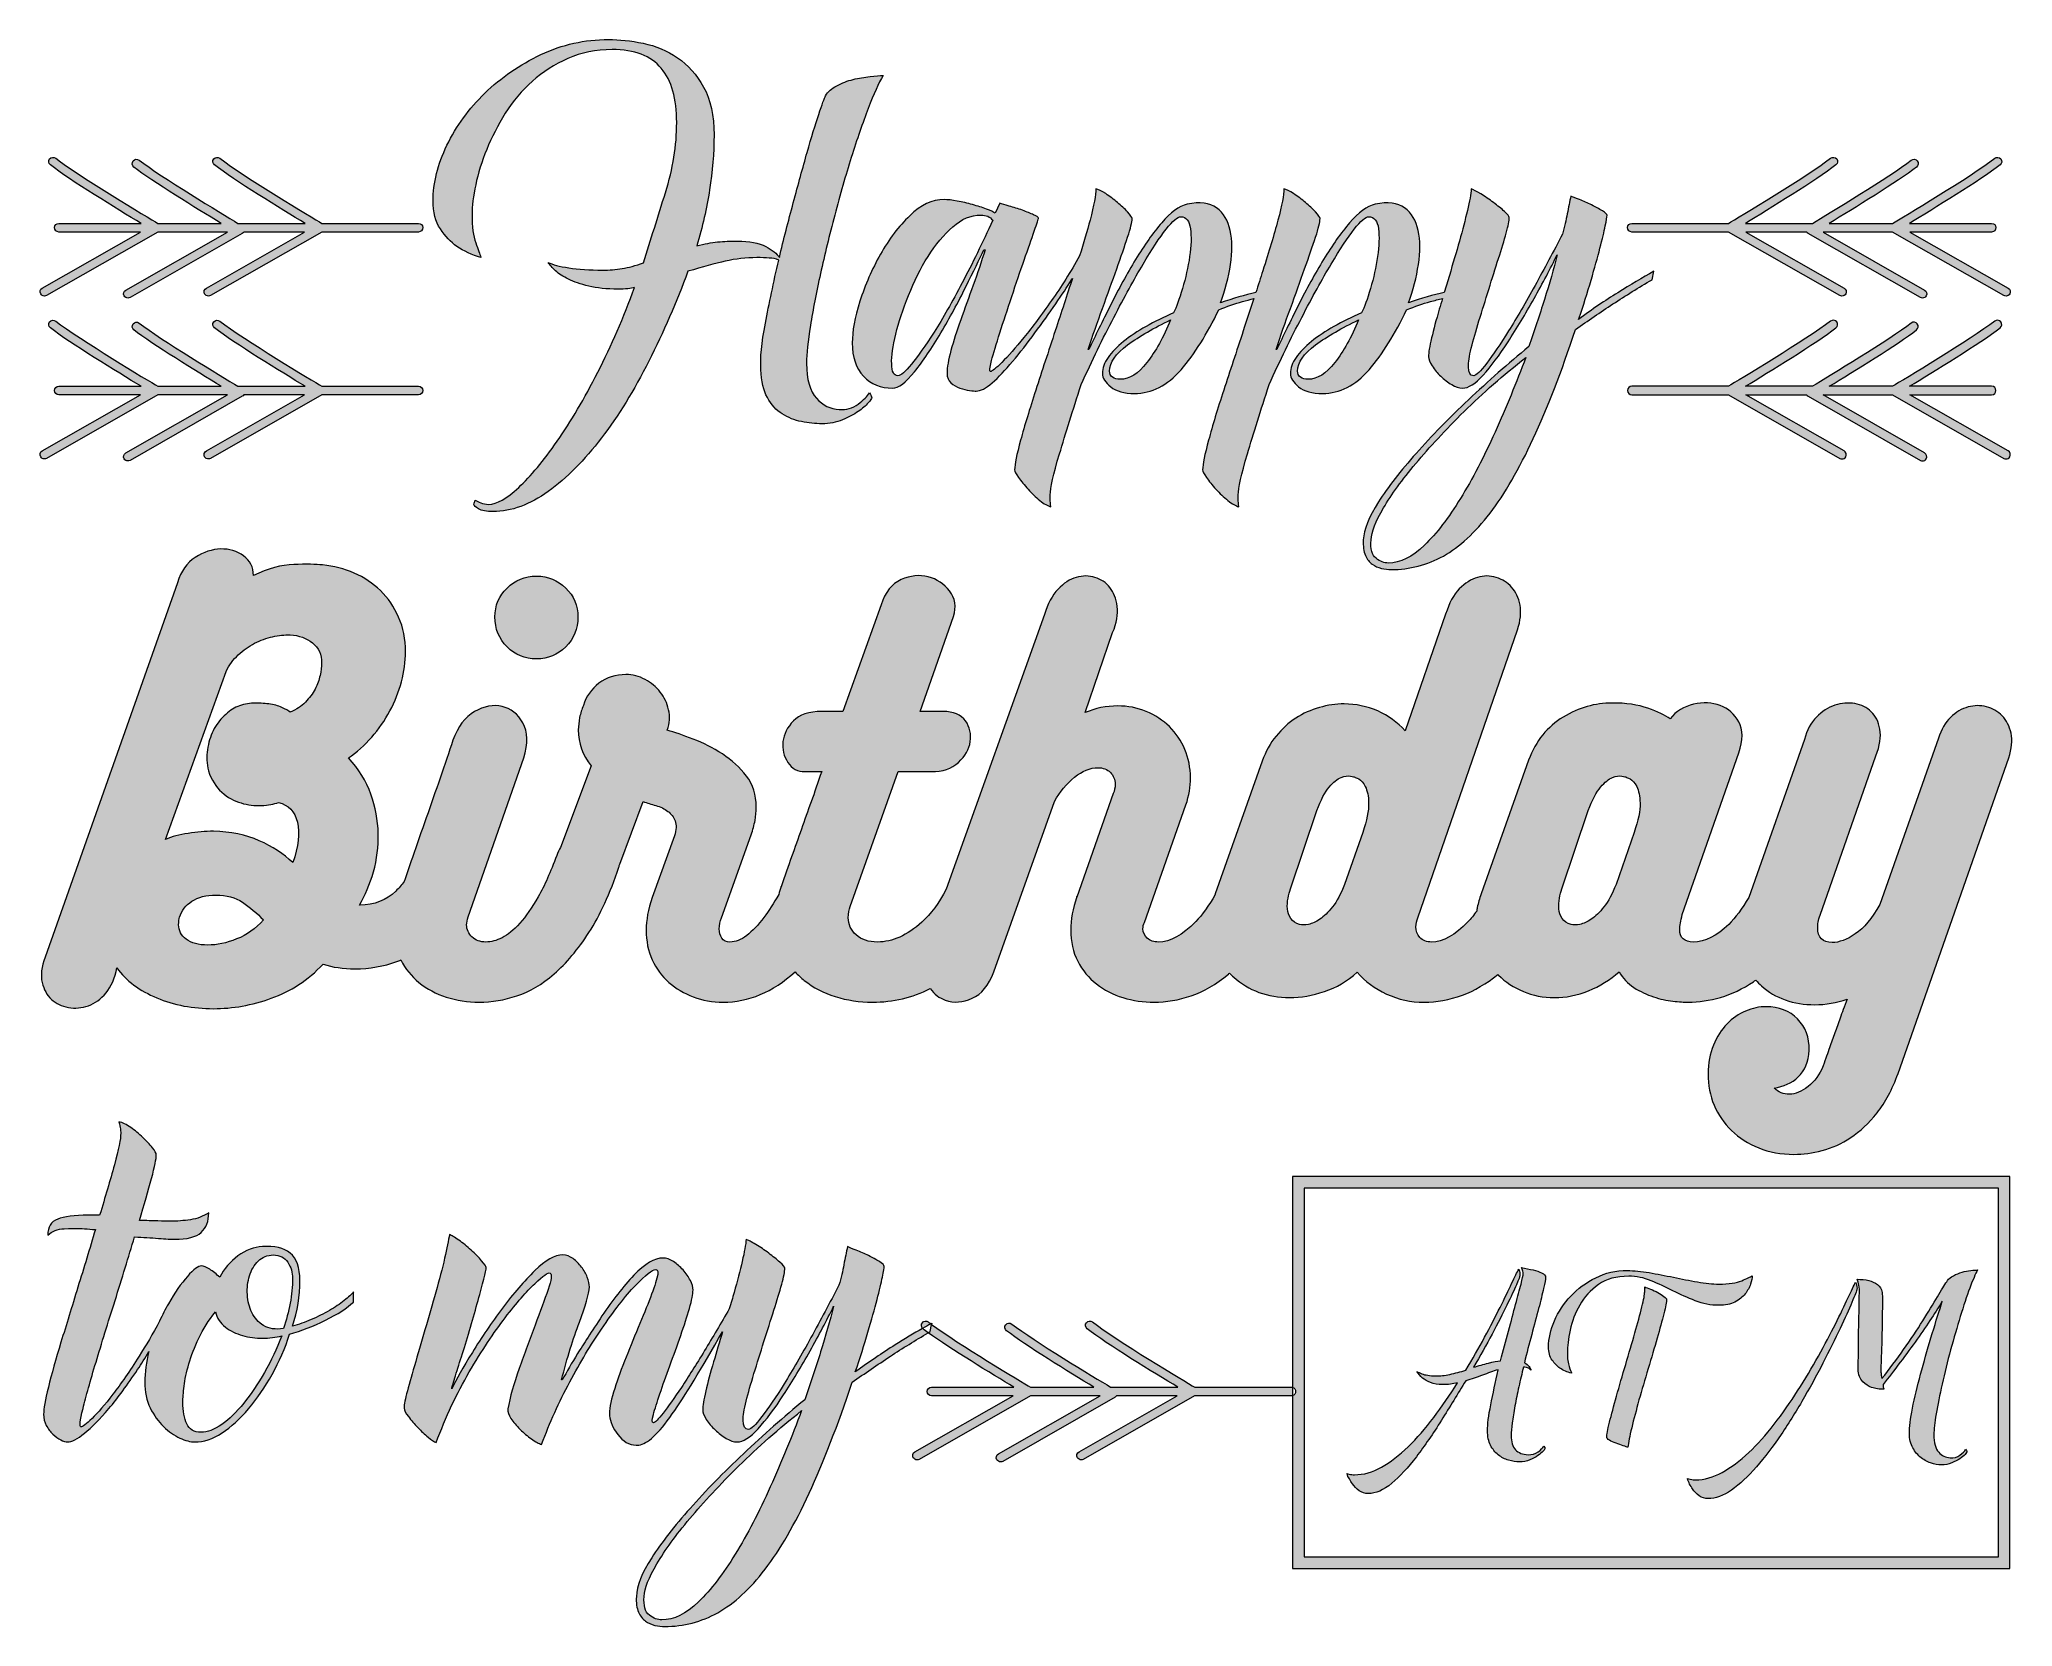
# Model space of a CAD drawing. Header units: inches. Extents: x 0.1 to 14.9, y -15 to -3.
import ezdxf

# ---------------------------------------------------------------- set-up
doc = ezdxf.new("R2010")
doc.units = ezdxf.units.IN
doc.header["$MEASUREMENT"] = 0
doc.layers.add('Layer 1', color=7, linetype='Continuous')

# ---------------------------------------------------------------- blocks, each defined once
blk = doc.blocks.new('block 2')
at = {"layer": 'Layer 1', "lineweight": 0}
for points, knots in [([(6.404, -4.642), (6.468, -4.528), (6.542, -4.431), (6.625, -4.351), (6.708, -4.27), (6.795, -4.23), (6.884, -4.23), (6.911, -4.23), (6.944, -4.233), (6.982, -4.241), (7.021, -4.248), (7.06, -4.257), (7.098, -4.268), (7.137, -4.278), (7.172, -4.289), (7.203, -4.301), (7.235, -4.313), (7.256, -4.324), (7.268, -4.333), (7.268, -4.333), (7.304, -4.257), (7.304, -4.257), (7.319, -4.263), (7.342, -4.27), (7.375, -4.279), (7.408, -4.288), (7.441, -4.298), (7.474, -4.31), (7.506, -4.322), (7.535, -4.334), (7.558, -4.344), (7.582, -4.354), (7.594, -4.363), (7.594, -4.369), (7.594, -4.375), (7.584, -4.407), (7.563, -4.467), (7.542, -4.527), (7.517, -4.599), (7.487, -4.685), (7.457, -4.77), (7.426, -4.862), (7.393, -4.96), (7.36, -5.059), (7.331, -5.15), (7.304, -5.233), (7.277, -5.317), (7.256, -5.387), (7.241, -5.442), (7.226, -5.497), (7.223, -5.525), (7.232, -5.525), (7.244, -5.525), (7.273, -5.502), (7.319, -5.456), (7.366, -5.409), (7.421, -5.347), (7.485, -5.268), (7.549, -5.189), (7.618, -5.097), (7.692, -4.991), (7.766, -4.887), (7.836, -4.775), (7.904, -4.654), (7.934, -4.556), (7.961, -4.466), (7.983, -4.384), (8.012, -4.272), (8.027, -4.194), (8.027, -4.149), (8.045, -4.152), (8.07, -4.164), (8.101, -4.185), (8.132, -4.206), (8.162, -4.228), (8.19, -4.252), (8.218, -4.276), (8.244, -4.3), (8.266, -4.323), (8.288, -4.347), (8.3, -4.364), (8.3, -4.373), (8.3, -4.399), (8.288, -4.446), (8.266, -4.513), (8.244, -4.58), (8.216, -4.66), (8.184, -4.752), (8.151, -4.844), (8.115, -4.943), (8.076, -5.049), (8.038, -5.155), (8.002, -5.258), (7.969, -5.359), (7.969, -5.359), (7.974, -5.359), (7.974, -5.359), (8.021, -5.258), (8.076, -5.147), (8.137, -5.025), (8.198, -4.903), (8.261, -4.788), (8.326, -4.681), (8.392, -4.574), (8.457, -4.481), (8.523, -4.404), (8.588, -4.326), (8.652, -4.28), (8.715, -4.265), (8.81, -4.245), (8.884, -4.254), (8.936, -4.292), (8.988, -4.331), (9.022, -4.388), (9.039, -4.462), (9.055, -4.536), (9.056, -4.622), (9.041, -4.719), (9.026, -4.815), (9.001, -4.911), (8.965, -5.007), (9.062, -4.974), (9.151, -4.948), (9.231, -4.93), (9.249, -4.874), (9.267, -4.819), (9.284, -4.766), (9.33, -4.623), (9.368, -4.495), (9.398, -4.384), (9.428, -4.272), (9.443, -4.194), (9.443, -4.149), (9.461, -4.152), (9.485, -4.164), (9.516, -4.185), (9.548, -4.206), (9.577, -4.228), (9.606, -4.252), (9.634, -4.276), (9.659, -4.3), (9.682, -4.323), (9.704, -4.347), (9.715, -4.364), (9.715, -4.373), (9.715, -4.399), (9.704, -4.446), (9.682, -4.513), (9.659, -4.58), (9.632, -4.66), (9.599, -4.752), (9.566, -4.844), (9.531, -4.943), (9.492, -5.049), (9.453, -5.155), (9.417, -5.258), (9.385, -5.359), (9.385, -5.359), (9.389, -5.359), (9.389, -5.359), (9.437, -5.258), (9.491, -5.147), (9.552, -5.025), (9.613, -4.903), (9.676, -4.788), (9.742, -4.681), (9.807, -4.574), (9.873, -4.481), (9.938, -4.404), (10.004, -4.326), (10.068, -4.28), (10.131, -4.265), (10.226, -4.245), (10.299, -4.254), (10.352, -4.292), (10.404, -4.331), (10.438, -4.388), (10.454, -4.462), (10.471, -4.536), (10.471, -4.622), (10.456, -4.719), (10.442, -4.815), (10.416, -4.911), (10.381, -5.007), (10.479, -4.973), (10.569, -4.947), (10.65, -4.929), (10.663, -4.888), (10.676, -4.845), (10.689, -4.801), (10.715, -4.712), (10.741, -4.626), (10.765, -4.542), (10.788, -4.459), (10.808, -4.382), (10.825, -4.312), (10.841, -4.242), (10.851, -4.188), (10.854, -4.149), (10.869, -4.155), (10.893, -4.168), (10.925, -4.187), (10.958, -4.207), (10.99, -4.228), (11.021, -4.252), (11.053, -4.276), (11.08, -4.298), (11.104, -4.319), (11.128, -4.34), (11.14, -4.355), (11.14, -4.364), (11.14, -4.388), (11.132, -4.427), (11.117, -4.482), (11.102, -4.537), (11.083, -4.601), (11.059, -4.674), (11.035, -4.747), (11.011, -4.824), (10.986, -4.906), (10.96, -4.988), (10.936, -5.067), (10.912, -5.143), (10.888, -5.219), (10.869, -5.287), (10.854, -5.348), (10.839, -5.409), (10.832, -5.456), (10.832, -5.489), (10.832, -5.534), (10.845, -5.556), (10.872, -5.556), (10.89, -5.556), (10.922, -5.525), (10.97, -5.462), (11.018, -5.4), (11.073, -5.319), (11.135, -5.219), (11.198, -5.119), (11.264, -5.005), (11.334, -4.877), (11.404, -4.749), (11.473, -4.62), (11.542, -4.489), (11.556, -4.435), (11.568, -4.385), (11.577, -4.337), (11.586, -4.289), (11.595, -4.245), (11.604, -4.203), (11.616, -4.209), (11.638, -4.218), (11.669, -4.23), (11.7, -4.242), (11.731, -4.255), (11.76, -4.27), (11.79, -4.285), (11.817, -4.3), (11.841, -4.315), (11.865, -4.329), (11.877, -4.341), (11.877, -4.35), (11.877, -4.359), (11.872, -4.385), (11.863, -4.428), (11.854, -4.472), (11.841, -4.527), (11.823, -4.596), (11.805, -4.664), (11.783, -4.745), (11.756, -4.837), (11.729, -4.929), (11.698, -5.028), (11.662, -5.132), (11.763, -5.057), (11.862, -4.99), (11.957, -4.931), (12.052, -4.871), (12.143, -4.818), (12.229, -4.77), (12.229, -4.77), (12.216, -4.833), (12.216, -4.833), (12.115, -4.892), (12.016, -4.953), (11.921, -5.016), (11.826, -5.078), (11.732, -5.142), (11.64, -5.208), (11.533, -5.526), (11.426, -5.8), (11.321, -6.029), (11.215, -6.259), (11.106, -6.446), (10.995, -6.592), (10.883, -6.738), (10.766, -6.845), (10.644, -6.914), (10.522, -6.982), (10.391, -7.016), (10.251, -7.016), (10.227, -7.016), (10.203, -7.013), (10.177, -7.007), (10.152, -7.001), (10.129, -6.991), (10.108, -6.976), (10.087, -6.961), (10.07, -6.939), (10.057, -6.909), (10.043, -6.879), (10.038, -6.841), (10.041, -6.793), (10.044, -6.716), (10.082, -6.62), (10.155, -6.507), (10.228, -6.394), (10.322, -6.272), (10.439, -6.141), (10.555, -6.01), (10.686, -5.875), (10.834, -5.737), (10.981, -5.598), (11.132, -5.465), (11.287, -5.337), (11.329, -5.218), (11.368, -5.1), (11.405, -4.982), (11.443, -4.865), (11.475, -4.752), (11.501, -4.645), (11.451, -4.749), (11.393, -4.859), (11.327, -4.975), (11.262, -5.092), (11.196, -5.2), (11.131, -5.301), (11.065, -5.403), (11.003, -5.486), (10.943, -5.552), (10.884, -5.617), (10.832, -5.65), (10.787, -5.65), (10.763, -5.65), (10.736, -5.641), (10.707, -5.623), (10.677, -5.605), (10.649, -5.584), (10.624, -5.56), (10.599, -5.537), (10.577, -5.511), (10.559, -5.482), (10.541, -5.454), (10.532, -5.431), (10.532, -5.413), (10.532, -5.383), (10.54, -5.336), (10.555, -5.272), (10.57, -5.208), (10.589, -5.136), (10.613, -5.056), (10.621, -5.029), (10.629, -5.002), (10.637, -4.974), (10.608, -4.982), (10.578, -4.989), (10.546, -4.998), (10.489, -5.013), (10.43, -5.034), (10.367, -5.06), (10.281, -5.242), (10.186, -5.392), (10.084, -5.511), (9.981, -5.63), (9.864, -5.69), (9.733, -5.69), (9.656, -5.69), (9.596, -5.674), (9.554, -5.641), (9.513, -5.608), (9.492, -5.574), (9.492, -5.538), (9.492, -5.499), (9.506, -5.46), (9.534, -5.42), (9.563, -5.38), (9.601, -5.339), (9.65, -5.299), (9.7, -5.259), (9.756, -5.221), (9.82, -5.185), (9.884, -5.15), (9.953, -5.115), (10.028, -5.083), (10.049, -5.041), (10.071, -4.98), (10.095, -4.9), (10.119, -4.819), (10.136, -4.739), (10.148, -4.658), (10.16, -4.578), (10.162, -4.508), (10.155, -4.449), (10.148, -4.389), (10.123, -4.359), (10.081, -4.359), (10.058, -4.359), (10.021, -4.39), (9.972, -4.453), (9.923, -4.515), (9.865, -4.603), (9.798, -4.716), (9.731, -4.83), (9.657, -4.964), (9.577, -5.118), (9.496, -5.273), (9.414, -5.441), (9.331, -5.623), (9.269, -5.817), (9.214, -5.991), (9.168, -6.145), (9.122, -6.3), (9.099, -6.403), (9.099, -6.454), (9.099, -6.468), (9.099, -6.481), (9.099, -6.492), (9.099, -6.502), (9.1, -6.519), (9.103, -6.543), (9.08, -6.537), (9.052, -6.521), (9.021, -6.496), (8.99, -6.471), (8.96, -6.442), (8.931, -6.411), (8.903, -6.38), (8.879, -6.35), (8.86, -6.322), (8.841, -6.294), (8.831, -6.275), (8.831, -6.266), (8.831, -6.224), (8.846, -6.149), (8.876, -6.041), (8.905, -5.932), (8.943, -5.807), (8.99, -5.665), (9.036, -5.524), (9.085, -5.374), (9.137, -5.217), (9.164, -5.134), (9.19, -5.054), (9.216, -4.975), (9.189, -4.983), (9.16, -4.99), (9.13, -4.998), (9.074, -5.013), (9.014, -5.034), (8.952, -5.06), (8.865, -5.242), (8.771, -5.392), (8.668, -5.511), (8.565, -5.63), (8.448, -5.69), (8.317, -5.69), (8.24, -5.69), (8.181, -5.674), (8.139, -5.641), (8.097, -5.608), (8.076, -5.574), (8.076, -5.538), (8.076, -5.499), (8.09, -5.46), (8.119, -5.42), (8.147, -5.38), (8.186, -5.339), (8.235, -5.299), (8.284, -5.259), (8.341, -5.221), (8.405, -5.185), (8.469, -5.15), (8.538, -5.115), (8.612, -5.083), (8.633, -5.041), (8.655, -4.98), (8.679, -4.9), (8.703, -4.819), (8.721, -4.739), (8.733, -4.658), (8.745, -4.578), (8.747, -4.508), (8.739, -4.449), (8.732, -4.389), (8.707, -4.359), (8.666, -4.359), (8.642, -4.359), (8.606, -4.39), (8.556, -4.453), (8.507, -4.515), (8.449, -4.603), (8.382, -4.716), (8.315, -4.83), (8.242, -4.964), (8.161, -5.118), (8.081, -5.273), (7.999, -5.441), (7.916, -5.623), (7.853, -5.817), (7.799, -5.991), (7.753, -6.145), (7.706, -6.3), (7.683, -6.403), (7.683, -6.454), (7.683, -6.468), (7.683, -6.481), (7.683, -6.492), (7.683, -6.502), (7.685, -6.519), (7.688, -6.543), (7.664, -6.537), (7.636, -6.521), (7.605, -6.496), (7.574, -6.471), (7.544, -6.442), (7.516, -6.411), (7.488, -6.38), (7.464, -6.35), (7.444, -6.322), (7.425, -6.294), (7.415, -6.275), (7.415, -6.266), (7.415, -6.224), (7.43, -6.149), (7.46, -6.041), (7.49, -5.932), (7.528, -5.807), (7.574, -5.665), (7.62, -5.524), (7.669, -5.374), (7.721, -5.217), (7.767, -5.08), (7.809, -4.949), (7.85, -4.823), (7.848, -4.826), (7.846, -4.829), (7.844, -4.833), (7.811, -4.886), (7.771, -4.947), (7.724, -5.016), (7.676, -5.084), (7.624, -5.157), (7.567, -5.234), (7.511, -5.312), (7.455, -5.383), (7.4, -5.449), (7.345, -5.514), (7.293, -5.568), (7.246, -5.61), (7.198, -5.651), (7.158, -5.672), (7.125, -5.672), (7.116, -5.672), (7.1, -5.671), (7.076, -5.668), (7.052, -5.665), (7.028, -5.659), (7.002, -5.65), (6.977, -5.641), (6.955, -5.627), (6.935, -5.61), (6.916, -5.592), (6.906, -5.568), (6.906, -5.538), (6.906, -5.493), (6.916, -5.436), (6.935, -5.366), (6.955, -5.296), (6.979, -5.22), (7.009, -5.136), (7.039, -5.053), (7.07, -4.966), (7.103, -4.875), (7.136, -4.784), (7.165, -4.696), (7.192, -4.609), (7.192, -4.609), (7.183, -4.609), (7.183, -4.609), (7.15, -4.678), (7.105, -4.771), (7.047, -4.888), (6.989, -5.006), (6.926, -5.121), (6.859, -5.234), (6.792, -5.348), (6.726, -5.445), (6.661, -5.527), (6.595, -5.609), (6.54, -5.65), (6.496, -5.65), (6.406, -5.65), (6.333, -5.62), (6.277, -5.56), (6.22, -5.5), (6.192, -5.417), (6.192, -5.309), (6.192, -5.223), (6.211, -5.118), (6.25, -4.996), (6.289, -4.873), (6.34, -4.755), (6.404, -4.642)], [0, 0, 0, 0, 1, 1, 1, 2, 2, 2, 3, 3, 3, 4, 4, 4, 5, 5, 5, 6, 6, 6, 7, 7, 7, 8, 8, 8, 9, 9, 9, 10, 10, 10, 11, 11, 11, 12, 12, 12, 13, 13, 13, 14, 14, 14, 15, 15, 15, 16, 16, 16, 17, 17, 17, 18, 18, 18, 19, 19, 19, 20, 20, 20, 21, 21, 21, 22, 22, 22, 23, 23, 23, 24, 24, 24, 25, 25, 25, 26, 26, 26, 27, 27, 27, 28, 28, 28, 29, 29, 29, 30, 30, 30, 31, 31, 31, 32, 32, 32, 33, 33, 33, 34, 34, 34, 35, 35, 35, 36, 36, 36, 37, 37, 37, 38, 38, 38, 39, 39, 39, 40, 40, 40, 41, 41, 41, 42, 42, 42, 43, 43, 43, 44, 44, 44, 45, 45, 45, 46, 46, 46, 47, 47, 47, 48, 48, 48, 49, 49, 49, 50, 50, 50, 51, 51, 51, 52, 52, 52, 53, 53, 53, 54, 54, 54, 55, 55, 55, 56, 56, 56, 57, 57, 57, 58, 58, 58, 59, 59, 59, 60, 60, 60, 61, 61, 61, 62, 62, 62, 63, 63, 63, 64, 64, 64, 65, 65, 65, 66, 66, 66, 67, 67, 67, 68, 68, 68, 69, 69, 69, 70, 70, 70, 71, 71, 71, 72, 72, 72, 73, 73, 73, 74, 74, 74, 75, 75, 75, 76, 76, 76, 77, 77, 77, 78, 78, 78, 79, 79, 79, 80, 80, 80, 81, 81, 81, 82, 82, 82, 83, 83, 83, 84, 84, 84, 85, 85, 85, 86, 86, 86, 87, 87, 87, 88, 88, 88, 89, 89, 89, 90, 90, 90, 91, 91, 91, 92, 92, 92, 93, 93, 93, 94, 94, 94, 95, 95, 95, 96, 96, 96, 97, 97, 97, 98, 98, 98, 99, 99, 99, 100, 100, 100, 101, 101, 101, 102, 102, 102, 103, 103, 103, 104, 104, 104, 105, 105, 105, 106, 106, 106, 107, 107, 107, 108, 108, 108, 109, 109, 109, 110, 110, 110, 111, 111, 111, 112, 112, 112, 113, 113, 113, 114, 114, 114, 115, 115, 115, 116, 116, 116, 117, 117, 117, 118, 118, 118, 119, 119, 119, 120, 120, 120, 121, 121, 121, 122, 122, 122, 123, 123, 123, 124, 124, 124, 125, 125, 125, 126, 126, 126, 127, 127, 127, 128, 128, 128, 129, 129, 129, 130, 130, 130, 131, 131, 131, 132, 132, 132, 133, 133, 133, 134, 134, 134, 135, 135, 135, 136, 136, 136, 137, 137, 137, 138, 138, 138, 139, 139, 139, 140, 140, 140, 141, 141, 141, 142, 142, 142, 143, 143, 143, 144, 144, 144, 145, 145, 145, 146, 146, 146, 147, 147, 147, 148, 148, 148, 149, 149, 149, 150, 150, 150, 151, 151, 151, 152, 152, 152, 153, 153, 153, 154, 154, 154, 155, 155, 155, 156, 156, 156, 157, 157, 157, 158, 158, 158, 159, 159, 159, 160, 160, 160, 161, 161, 161, 162, 162, 162, 163, 163, 163, 164, 164, 164, 165, 165, 165, 166, 166, 166, 167, 167, 167, 168, 168, 168, 169, 169, 169, 170, 170, 170, 171, 171, 171, 172, 172, 172, 173, 173, 173, 174, 174, 174, 175, 175, 175, 176, 176, 176, 177, 177, 177, 178, 178, 178, 179, 179, 179, 180, 180, 180, 181, 181, 181, 182, 182, 182, 183, 183, 183, 184, 184, 184, 185, 185, 185, 186, 186, 186, 187, 187, 187, 188, 188, 188, 189, 189, 189, 190, 190, 190, 191, 191, 191, 192, 192, 192, 193, 193, 193, 194, 194, 194, 195, 195, 195, 196, 196, 196, 197, 197, 197, 198, 198, 198, 199, 199, 199, 200, 200, 200, 201, 201, 201, 202, 202, 202, 203, 203, 203, 204, 204, 204, 204]), ([(6.489, -5.467), (6.49, -5.526), (6.506, -5.556), (6.536, -5.556), (6.557, -5.556), (6.591, -5.527), (6.638, -5.469), (6.686, -5.411), (6.743, -5.33), (6.808, -5.228), (6.874, -5.125), (6.944, -5.002), (7.02, -4.857), (7.096, -4.713), (7.173, -4.556), (7.25, -4.386), (7.229, -4.359), (7.2, -4.346), (7.161, -4.346), (7.086, -4.346), (7.016, -4.376), (6.949, -4.435), (6.882, -4.495), (6.82, -4.569), (6.763, -4.658), (6.707, -4.748), (6.658, -4.845), (6.616, -4.951), (6.574, -5.057), (6.542, -5.154), (6.52, -5.243), (6.498, -5.333), (6.487, -5.407), (6.489, -5.467)], [0, 0, 0, 0, 1, 1, 1, 2, 2, 2, 3, 3, 3, 4, 4, 4, 5, 5, 5, 6, 6, 6, 7, 7, 7, 8, 8, 8, 9, 9, 9, 10, 10, 10, 11, 11, 11, 11]), ([(8.59, -5.136), (8.465, -5.195), (8.357, -5.258), (8.266, -5.324), (8.175, -5.39), (8.13, -5.456), (8.13, -5.521), (8.13, -5.542), (8.137, -5.557), (8.152, -5.567), (8.167, -5.578), (8.186, -5.583), (8.21, -5.583), (8.279, -5.583), (8.346, -5.541), (8.411, -5.457), (8.477, -5.373), (8.536, -5.266), (8.59, -5.136)], [0, 0, 0, 0, 1, 1, 1, 2, 2, 2, 3, 3, 3, 4, 4, 4, 5, 5, 5, 6, 6, 6, 6]), ([(10.005, -5.136), (9.88, -5.195), (9.772, -5.258), (9.682, -5.324), (9.591, -5.39), (9.546, -5.456), (9.546, -5.521), (9.546, -5.542), (9.553, -5.557), (9.568, -5.567), (9.583, -5.578), (9.602, -5.583), (9.626, -5.583), (9.694, -5.583), (9.761, -5.541), (9.827, -5.457), (9.892, -5.373), (9.952, -5.266), (10.005, -5.136)], [0, 0, 0, 0, 1, 1, 1, 2, 2, 2, 3, 3, 3, 4, 4, 4, 5, 5, 5, 6, 6, 6, 6]), ([(11.265, -5.418), (11.095, -5.552), (10.94, -5.688), (10.8, -5.826), (10.66, -5.965), (10.539, -6.095), (10.436, -6.217), (10.334, -6.339), (10.253, -6.451), (10.193, -6.552), (10.133, -6.653), (10.102, -6.733), (10.099, -6.793), (10.093, -6.861), (10.106, -6.908), (10.137, -6.931), (10.168, -6.955), (10.199, -6.967), (10.229, -6.967), (10.318, -6.967), (10.409, -6.922), (10.501, -6.833), (10.593, -6.744), (10.684, -6.626), (10.773, -6.48), (10.863, -6.334), (10.949, -6.168), (11.033, -5.982), (11.116, -5.796), (11.193, -5.608), (11.265, -5.418)], [0, 0, 0, 0, 1, 1, 1, 2, 2, 2, 3, 3, 3, 4, 4, 4, 5, 5, 5, 6, 6, 6, 7, 7, 7, 8, 8, 8, 9, 9, 9, 10, 10, 10, 10])]:
    blk.add_open_spline(points, degree=3, knots=knots, dxfattribs=at)
blk = doc.blocks.new('block 3')
at = {"layer": 'Layer 1', "lineweight": 0}
for points, knots in [([(2.792, -9.956), (2.782, -9.96), (2.773, -9.964), (2.763, -9.968), (2.664, -10.004), (2.559, -10.023), (2.447, -10.023), (2.358, -10.023), (2.278, -10.011), (2.207, -9.988), (2.093, -10.108), (1.963, -10.193), (1.817, -10.245), (1.671, -10.297), (1.526, -10.323), (1.381, -10.323), (1.305, -10.323), (1.231, -10.316), (1.159, -10.303), (1.086, -10.289), (1.018, -10.268), (0.955, -10.242), (0.891, -10.215), (0.834, -10.183), (0.782, -10.145), (0.73, -10.106), (0.687, -10.063), (0.654, -10.015), (0.639, -10.094), (0.612, -10.157), (0.572, -10.204), (0.533, -10.251), (0.489, -10.283), (0.439, -10.301), (0.39, -10.318), (0.339, -10.323), (0.289, -10.314), (0.238, -10.305), (0.196, -10.285), (0.161, -10.253), (0.127, -10.221), (0.104, -10.179), (0.091, -10.126), (0.078, -10.072), (0.086, -10.009), (0.114, -9.935), (0.114, -9.935), (1.111, -7.115), (1.111, -7.115), (1.136, -7.028), (1.181, -6.965), (1.244, -6.924), (1.308, -6.884), (1.372, -6.863), (1.436, -6.861), (1.501, -6.86), (1.558, -6.877), (1.608, -6.913), (1.657, -6.948), (1.682, -6.998), (1.682, -7.061), (1.791, -7.008), (1.893, -6.98), (1.986, -6.978), (2.08, -6.975), (2.153, -6.976), (2.203, -6.981), (2.287, -6.989), (2.366, -7.009), (2.441, -7.042), (2.516, -7.075), (2.582, -7.12), (2.639, -7.175), (2.696, -7.231), (2.742, -7.298), (2.776, -7.375), (2.811, -7.453), (2.828, -7.54), (2.828, -7.636), (2.828, -7.71), (2.818, -7.785), (2.797, -7.861), (2.777, -7.937), (2.748, -8.01), (2.71, -8.081), (2.672, -8.153), (2.626, -8.218), (2.573, -8.279), (2.519, -8.34), (2.461, -8.392), (2.398, -8.435), (2.476, -8.519), (2.533, -8.61), (2.567, -8.708), (2.601, -8.805), (2.62, -8.904), (2.622, -9.003), (2.625, -9.102), (2.613, -9.198), (2.586, -9.292), (2.559, -9.386), (2.524, -9.47), (2.481, -9.543), (2.481, -9.543), (2.485, -9.543), (2.485, -9.543), (2.592, -9.543), (2.682, -9.508), (2.755, -9.437), (2.777, -9.415), (2.798, -9.392), (2.817, -9.366), (2.837, -9.308), (2.857, -9.248), (2.879, -9.185), (2.913, -9.086), (2.948, -8.987), (2.984, -8.887), (3.019, -8.786), (3.054, -8.686), (3.088, -8.586), (3.123, -8.486), (3.155, -8.391), (3.185, -8.302), (3.221, -8.198), (3.275, -8.126), (3.347, -8.085), (3.42, -8.045), (3.489, -8.032), (3.555, -8.047), (3.621, -8.062), (3.673, -8.104), (3.711, -8.171), (3.749, -8.238), (3.751, -8.326), (3.718, -8.435), (3.718, -8.435), (3.3, -9.631), (3.3, -9.631), (3.292, -9.654), (3.288, -9.674), (3.288, -9.692), (3.288, -9.727), (3.302, -9.758), (3.328, -9.783), (3.355, -9.808), (3.39, -9.821), (3.433, -9.821), (3.471, -9.821), (3.512, -9.81), (3.555, -9.789), (3.598, -9.767), (3.642, -9.731), (3.688, -9.68), (3.734, -9.629), (3.78, -9.563), (3.827, -9.48), (3.874, -9.398), (3.92, -9.294), (3.966, -9.17), (3.974, -9.147), (3.984, -9.126), (3.996, -9.108), (3.996, -9.108), (4.225, -8.493), (4.225, -8.493), (4.161, -8.414), (4.129, -8.324), (4.129, -8.222), (4.129, -8.194), (4.133, -8.164), (4.139, -8.131), (4.145, -8.098), (4.155, -8.068), (4.168, -8.04), (4.188, -7.971), (4.227, -7.915), (4.284, -7.872), (4.341, -7.829), (4.409, -7.807), (4.487, -7.807), (4.538, -7.807), (4.586, -7.819), (4.632, -7.844), (4.678, -7.868), (4.716, -7.899), (4.746, -7.939), (4.777, -7.978), (4.797, -8.022), (4.809, -8.072), (4.82, -8.121), (4.817, -8.173), (4.799, -8.226), (4.853, -8.241), (4.917, -8.264), (4.994, -8.293), (5.07, -8.322), (5.143, -8.359), (5.214, -8.405), (5.285, -8.451), (5.346, -8.506), (5.395, -8.571), (5.445, -8.635), (5.469, -8.713), (5.469, -8.805), (5.469, -8.838), (5.466, -8.871), (5.46, -8.906), (5.453, -8.94), (5.444, -8.976), (5.431, -9.014), (5.431, -9.014), (5.207, -9.638), (5.207, -9.638), (5.197, -9.666), (5.191, -9.694), (5.191, -9.722), (5.191, -9.75), (5.198, -9.773), (5.21, -9.792), (5.223, -9.812), (5.243, -9.821), (5.271, -9.821), (5.312, -9.821), (5.354, -9.805), (5.397, -9.772), (5.44, -9.739), (5.483, -9.693), (5.526, -9.636), (5.564, -9.587), (5.601, -9.529), (5.638, -9.463), (5.643, -9.443), (5.649, -9.423), (5.656, -9.402), (5.656, -9.402), (5.656, -9.406), (5.656, -9.406), (5.683, -9.325), (5.71, -9.249), (5.735, -9.18), (5.76, -9.11), (5.785, -9.041), (5.809, -8.972), (5.833, -8.904), (5.857, -8.835), (5.882, -8.765), (5.908, -8.695), (5.934, -8.619), (5.962, -8.538), (5.962, -8.538), (5.836, -8.538), (5.836, -8.538), (5.78, -8.538), (5.737, -8.515), (5.707, -8.468), (5.676, -8.421), (5.664, -8.369), (5.67, -8.312), (5.677, -8.255), (5.703, -8.203), (5.749, -8.156), (5.794, -8.109), (5.865, -8.085), (5.962, -8.085), (5.962, -8.085), (6.121, -8.085), (6.121, -8.085), (6.121, -8.085), (6.409, -7.282), (6.409, -7.282), (6.44, -7.186), (6.49, -7.122), (6.56, -7.092), (6.63, -7.061), (6.697, -7.054), (6.764, -7.071), (6.829, -7.087), (6.883, -7.123), (6.925, -7.177), (6.967, -7.232), (6.977, -7.296), (6.954, -7.37), (6.954, -7.37), (6.703, -8.085), (6.703, -8.085), (6.703, -8.085), (6.874, -8.085), (6.874, -8.085), (6.955, -8.085), (7.012, -8.109), (7.045, -8.156), (7.078, -8.203), (7.09, -8.255), (7.081, -8.312), (7.072, -8.369), (7.043, -8.421), (6.992, -8.468), (6.941, -8.515), (6.873, -8.538), (6.786, -8.538), (6.786, -8.538), (6.539, -8.538), (6.539, -8.538), (6.539, -8.538), (6.177, -9.554), (6.177, -9.554), (6.167, -9.577), (6.162, -9.605), (6.162, -9.638), (6.162, -9.689), (6.182, -9.732), (6.221, -9.768), (6.26, -9.803), (6.314, -9.821), (6.383, -9.821), (6.494, -9.821), (6.606, -9.771), (6.716, -9.671), (6.784, -9.609), (6.845, -9.527), (6.9, -9.424), (6.9, -9.424), (7.639, -7.354), (7.639, -7.354), (7.664, -7.273), (7.699, -7.21), (7.742, -7.164), (7.785, -7.118), (7.831, -7.089), (7.879, -7.075), (7.927, -7.061), (7.974, -7.061), (8.02, -7.075), (8.065, -7.089), (8.103, -7.114), (8.132, -7.151), (8.161, -7.188), (8.18, -7.235), (8.187, -7.294), (8.195, -7.352), (8.183, -7.418), (8.153, -7.491), (8.153, -7.491), (7.947, -8.093), (7.947, -8.093), (8.023, -8.06), (8.105, -8.043), (8.191, -8.043), (8.267, -8.043), (8.339, -8.057), (8.406, -8.085), (8.473, -8.113), (8.532, -8.151), (8.581, -8.199), (8.631, -8.248), (8.669, -8.305), (8.697, -8.371), (8.725, -8.437), (8.739, -8.508), (8.739, -8.584), (8.739, -8.65), (8.728, -8.718), (8.705, -8.789), (8.705, -8.789), (8.393, -9.673), (8.393, -9.673), (8.385, -9.688), (8.381, -9.704), (8.381, -9.722), (8.381, -9.75), (8.392, -9.773), (8.414, -9.792), (8.435, -9.812), (8.464, -9.821), (8.499, -9.821), (8.585, -9.821), (8.679, -9.77), (8.779, -9.667), (8.829, -9.615), (8.878, -9.548), (8.924, -9.464), (8.925, -9.463), (8.925, -9.461), (8.926, -9.459), (8.926, -9.459), (9.28, -8.458), (9.28, -8.458), (9.305, -8.387), (9.34, -8.324), (9.384, -8.27), (9.429, -8.215), (9.478, -8.17), (9.533, -8.135), (9.587, -8.099), (9.646, -8.073), (9.71, -8.055), (9.773, -8.037), (9.835, -8.028), (9.896, -8.028), (9.985, -8.028), (10.069, -8.046), (10.149, -8.081), (10.229, -8.117), (10.298, -8.166), (10.357, -8.23), (10.357, -8.23), (10.661, -7.351), (10.661, -7.351), (10.687, -7.269), (10.721, -7.207), (10.764, -7.162), (10.807, -7.118), (10.853, -7.089), (10.901, -7.075), (10.949, -7.061), (10.996, -7.061), (11.042, -7.075), (11.088, -7.089), (11.126, -7.113), (11.158, -7.149), (11.19, -7.184), (11.211, -7.229), (11.221, -7.284), (11.231, -7.339), (11.225, -7.4), (11.202, -7.469), (11.202, -7.469), (10.452, -9.638), (10.452, -9.638), (10.442, -9.659), (10.437, -9.681), (10.437, -9.707), (10.437, -9.737), (10.447, -9.764), (10.467, -9.787), (10.487, -9.81), (10.517, -9.821), (10.555, -9.821), (10.641, -9.821), (10.732, -9.77), (10.829, -9.669), (10.851, -9.645), (10.873, -9.618), (10.895, -9.588), (10.896, -9.579), (10.898, -9.571), (10.899, -9.562), (10.906, -9.529), (10.915, -9.495), (10.928, -9.459), (10.928, -9.459), (11.286, -8.451), (11.286, -8.451), (11.341, -8.306), (11.428, -8.198), (11.546, -8.127), (11.664, -8.056), (11.787, -8.021), (11.914, -8.021), (12.02, -8.021), (12.11, -8.034), (12.184, -8.061), (12.257, -8.087), (12.313, -8.113), (12.351, -8.139), (12.397, -8.083), (12.456, -8.047), (12.528, -8.03), (12.601, -8.014), (12.667, -8.017), (12.728, -8.04), (12.789, -8.062), (12.836, -8.104), (12.869, -8.163), (12.902, -8.223), (12.902, -8.301), (12.869, -8.397), (12.869, -8.397), (12.443, -9.615), (12.443, -9.615), (12.43, -9.661), (12.424, -9.698), (12.424, -9.726), (12.424, -9.789), (12.458, -9.821), (12.526, -9.821), (12.613, -9.821), (12.702, -9.777), (12.793, -9.688), (12.844, -9.638), (12.894, -9.571), (12.943, -9.486), (12.943, -9.486), (13.364, -8.295), (13.364, -8.295), (13.382, -8.226), (13.411, -8.17), (13.453, -8.127), (13.495, -8.084), (13.541, -8.054), (13.592, -8.038), (13.643, -8.021), (13.693, -8.017), (13.743, -8.026), (13.792, -8.035), (13.833, -8.055), (13.866, -8.087), (13.899, -8.119), (13.921, -8.163), (13.931, -8.218), (13.941, -8.274), (13.931, -8.342), (13.901, -8.42), (13.901, -8.42), (13.482, -9.619), (13.482, -9.619), (13.474, -9.637), (13.469, -9.654), (13.467, -9.671), (13.464, -9.687), (13.463, -9.702), (13.463, -9.714), (13.463, -9.788), (13.5, -9.825), (13.573, -9.825), (13.624, -9.825), (13.682, -9.803), (13.746, -9.76), (13.811, -9.717), (13.873, -9.643), (13.931, -9.539), (13.931, -9.539), (14.373, -8.287), (14.373, -8.287), (14.393, -8.221), (14.423, -8.168), (14.464, -8.129), (14.504, -8.09), (14.548, -8.064), (14.595, -8.051), (14.642, -8.038), (14.689, -8.038), (14.734, -8.049), (14.78, -8.061), (14.819, -8.083), (14.852, -8.118), (14.885, -8.152), (14.907, -8.196), (14.919, -8.249), (14.93, -8.302), (14.925, -8.364), (14.902, -8.435), (14.902, -8.435), (14.068, -10.811), (14.068, -10.811), (14.025, -10.93), (13.972, -11.029), (13.91, -11.108), (13.848, -11.186), (13.782, -11.248), (13.712, -11.294), (13.642, -11.34), (13.571, -11.372), (13.497, -11.391), (13.423, -11.41), (13.352, -11.42), (13.284, -11.42), (13.187, -11.42), (13.099, -11.404), (13.019, -11.372), (12.939, -11.34), (12.871, -11.297), (12.814, -11.241), (12.757, -11.185), (12.713, -11.121), (12.682, -11.049), (12.652, -10.976), (12.637, -10.898), (12.637, -10.815), (12.637, -10.733), (12.65, -10.661), (12.677, -10.598), (12.703, -10.534), (12.738, -10.481), (12.78, -10.438), (12.821, -10.394), (12.868, -10.362), (12.92, -10.341), (12.972, -10.319), (13.024, -10.308), (13.075, -10.308), (13.171, -10.308), (13.25, -10.339), (13.311, -10.4), (13.371, -10.461), (13.401, -10.539), (13.398, -10.636), (13.393, -10.724), (13.366, -10.792), (13.316, -10.837), (13.267, -10.883), (13.206, -10.911), (13.135, -10.921), (13.166, -10.952), (13.204, -10.967), (13.25, -10.967), (13.295, -10.967), (13.342, -10.948), (13.39, -10.91), (13.439, -10.872), (13.477, -10.82), (13.505, -10.754), (13.522, -10.7), (13.538, -10.655), (13.552, -10.617), (13.566, -10.579), (13.58, -10.542), (13.592, -10.506), (13.605, -10.471), (13.618, -10.433), (13.632, -10.394), (13.646, -10.355), (13.663, -10.307), (13.684, -10.251), (13.605, -10.279), (13.524, -10.293), (13.44, -10.293), (13.361, -10.293), (13.288, -10.281), (13.219, -10.257), (13.151, -10.233), (13.091, -10.198), (13.04, -10.152), (13.025, -10.138), (13.01, -10.123), (12.997, -10.108), (12.991, -10.112), (12.985, -10.116), (12.979, -10.12), (12.898, -10.174), (12.816, -10.214), (12.732, -10.238), (12.648, -10.262), (12.567, -10.274), (12.488, -10.274), (12.458, -10.274), (12.419, -10.271), (12.372, -10.266), (12.325, -10.261), (12.276, -10.251), (12.226, -10.234), (12.175, -10.217), (12.126, -10.194), (12.079, -10.164), (12.032, -10.133), (11.995, -10.094), (11.967, -10.046), (11.898, -10.106), (11.822, -10.154), (11.737, -10.188), (11.652, -10.223), (11.566, -10.24), (11.48, -10.24), (11.396, -10.24), (11.318, -10.225), (11.246, -10.194), (11.173, -10.164), (11.111, -10.122), (11.059, -10.07), (11.057, -10.068), (11.055, -10.066), (11.053, -10.065), (10.967, -10.136), (10.878, -10.188), (10.787, -10.221), (10.688, -10.256), (10.592, -10.274), (10.498, -10.274), (10.399, -10.274), (10.305, -10.254), (10.216, -10.213), (10.127, -10.172), (10.054, -10.118), (9.995, -10.049), (9.919, -10.115), (9.837, -10.164), (9.748, -10.194), (9.659, -10.225), (9.571, -10.24), (9.485, -10.24), (9.404, -10.24), (9.327, -10.226), (9.255, -10.2), (9.183, -10.173), (9.119, -10.135), (9.065, -10.086), (9.054, -10.076), (9.043, -10.065), (9.033, -10.055), (9.03, -10.057), (9.028, -10.06), (9.025, -10.063), (8.933, -10.14), (8.84, -10.195), (8.745, -10.226), (8.65, -10.258), (8.556, -10.274), (8.465, -10.274), (8.384, -10.274), (8.306, -10.263), (8.231, -10.24), (8.156, -10.217), (8.089, -10.183), (8.031, -10.137), (7.973, -10.091), (7.926, -10.034), (7.89, -9.966), (7.855, -9.897), (7.837, -9.819), (7.837, -9.73), (7.837, -9.654), (7.852, -9.57), (7.883, -9.478), (7.883, -9.478), (7.883, -9.482), (7.883, -9.482), (7.883, -9.482), (8.157, -8.702), (8.157, -8.702), (8.167, -8.682), (8.172, -8.659), (8.172, -8.633), (8.172, -8.598), (8.16, -8.568), (8.136, -8.544), (8.112, -8.52), (8.081, -8.508), (8.042, -8.508), (7.984, -8.508), (7.925, -8.532), (7.865, -8.58), (7.806, -8.628), (7.756, -8.689), (7.715, -8.763), (7.715, -8.763), (7.258, -10.046), (7.258, -10.046), (7.22, -10.147), (7.166, -10.214), (7.095, -10.245), (7.024, -10.277), (6.956, -10.282), (6.893, -10.259), (6.848, -10.243), (6.81, -10.214), (6.779, -10.172), (6.645, -10.24), (6.5, -10.274), (6.345, -10.274), (6.246, -10.274), (6.152, -10.26), (6.064, -10.232), (5.976, -10.204), (5.898, -10.164), (5.831, -10.11), (5.806, -10.09), (5.783, -10.069), (5.762, -10.046), (5.593, -10.198), (5.412, -10.274), (5.218, -10.274), (5.139, -10.274), (5.065, -10.261), (4.995, -10.234), (4.926, -10.208), (4.864, -10.171), (4.811, -10.125), (4.758, -10.078), (4.716, -10.022), (4.685, -9.955), (4.655, -9.888), (4.64, -9.813), (4.64, -9.73), (4.64, -9.656), (4.655, -9.575), (4.685, -9.486), (4.685, -9.486), (4.853, -9.022), (4.853, -9.022), (4.868, -8.976), (4.87, -8.939), (4.858, -8.909), (4.847, -8.88), (4.829, -8.856), (4.803, -8.837), (4.778, -8.818), (4.748, -8.803), (4.714, -8.793), (4.679, -8.783), (4.647, -8.773), (4.617, -8.763), (4.617, -8.763), (4.441, -9.234), (4.441, -9.234), (4.439, -9.242), (4.437, -9.25), (4.434, -9.258), (4.368, -9.456), (4.293, -9.619), (4.209, -9.749), (4.126, -9.878), (4.038, -9.982), (3.947, -10.061), (3.855, -10.14), (3.762, -10.195), (3.667, -10.226), (3.572, -10.258), (3.477, -10.274), (3.383, -10.274), (3.295, -10.274), (3.211, -10.261), (3.134, -10.236), (3.057, -10.211), (2.988, -10.174), (2.929, -10.126), (2.871, -10.079), (2.826, -10.023), (2.792, -9.956)], [0, 0, 0, 0, 1, 1, 1, 2, 2, 2, 3, 3, 3, 4, 4, 4, 5, 5, 5, 6, 6, 6, 7, 7, 7, 8, 8, 8, 9, 9, 9, 10, 10, 10, 11, 11, 11, 12, 12, 12, 13, 13, 13, 14, 14, 14, 15, 15, 15, 16, 16, 16, 17, 17, 17, 18, 18, 18, 19, 19, 19, 20, 20, 20, 21, 21, 21, 22, 22, 22, 23, 23, 23, 24, 24, 24, 25, 25, 25, 26, 26, 26, 27, 27, 27, 28, 28, 28, 29, 29, 29, 30, 30, 30, 31, 31, 31, 32, 32, 32, 33, 33, 33, 34, 34, 34, 35, 35, 35, 36, 36, 36, 37, 37, 37, 38, 38, 38, 39, 39, 39, 40, 40, 40, 41, 41, 41, 42, 42, 42, 43, 43, 43, 44, 44, 44, 45, 45, 45, 46, 46, 46, 47, 47, 47, 48, 48, 48, 49, 49, 49, 50, 50, 50, 51, 51, 51, 52, 52, 52, 53, 53, 53, 54, 54, 54, 55, 55, 55, 56, 56, 56, 57, 57, 57, 58, 58, 58, 59, 59, 59, 60, 60, 60, 61, 61, 61, 62, 62, 62, 63, 63, 63, 64, 64, 64, 65, 65, 65, 66, 66, 66, 67, 67, 67, 68, 68, 68, 69, 69, 69, 70, 70, 70, 71, 71, 71, 72, 72, 72, 73, 73, 73, 74, 74, 74, 75, 75, 75, 76, 76, 76, 77, 77, 77, 78, 78, 78, 79, 79, 79, 80, 80, 80, 81, 81, 81, 82, 82, 82, 83, 83, 83, 84, 84, 84, 85, 85, 85, 86, 86, 86, 87, 87, 87, 88, 88, 88, 89, 89, 89, 90, 90, 90, 91, 91, 91, 92, 92, 92, 93, 93, 93, 94, 94, 94, 95, 95, 95, 96, 96, 96, 97, 97, 97, 98, 98, 98, 99, 99, 99, 100, 100, 100, 101, 101, 101, 102, 102, 102, 103, 103, 103, 104, 104, 104, 105, 105, 105, 106, 106, 106, 107, 107, 107, 108, 108, 108, 109, 109, 109, 110, 110, 110, 111, 111, 111, 112, 112, 112, 113, 113, 113, 114, 114, 114, 115, 115, 115, 116, 116, 116, 117, 117, 117, 118, 118, 118, 119, 119, 119, 120, 120, 120, 121, 121, 121, 122, 122, 122, 123, 123, 123, 124, 124, 124, 125, 125, 125, 126, 126, 126, 127, 127, 127, 128, 128, 128, 129, 129, 129, 130, 130, 130, 131, 131, 131, 132, 132, 132, 133, 133, 133, 134, 134, 134, 135, 135, 135, 136, 136, 136, 137, 137, 137, 138, 138, 138, 139, 139, 139, 140, 140, 140, 141, 141, 141, 142, 142, 142, 143, 143, 143, 144, 144, 144, 145, 145, 145, 146, 146, 146, 147, 147, 147, 148, 148, 148, 149, 149, 149, 150, 150, 150, 151, 151, 151, 152, 152, 152, 153, 153, 153, 154, 154, 154, 155, 155, 155, 156, 156, 156, 157, 157, 157, 158, 158, 158, 159, 159, 159, 160, 160, 160, 161, 161, 161, 162, 162, 162, 163, 163, 163, 164, 164, 164, 165, 165, 165, 166, 166, 166, 167, 167, 167, 168, 168, 168, 169, 169, 169, 170, 170, 170, 171, 171, 171, 172, 172, 172, 173, 173, 173, 174, 174, 174, 175, 175, 175, 176, 176, 176, 177, 177, 177, 178, 178, 178, 179, 179, 179, 180, 180, 180, 181, 181, 181, 182, 182, 182, 183, 183, 183, 184, 184, 184, 185, 185, 185, 186, 186, 186, 187, 187, 187, 188, 188, 188, 189, 189, 189, 190, 190, 190, 191, 191, 191, 192, 192, 192, 193, 193, 193, 194, 194, 194, 195, 195, 195, 196, 196, 196, 197, 197, 197, 198, 198, 198, 199, 199, 199, 200, 200, 200, 201, 201, 201, 202, 202, 202, 203, 203, 203, 204, 204, 204, 205, 205, 205, 206, 206, 206, 207, 207, 207, 208, 208, 208, 209, 209, 209, 210, 210, 210, 211, 211, 211, 212, 212, 212, 213, 213, 213, 214, 214, 214, 215, 215, 215, 216, 216, 216, 217, 217, 217, 218, 218, 218, 219, 219, 219, 220, 220, 220, 221, 221, 221, 222, 222, 222, 223, 223, 223, 224, 224, 224, 225, 225, 225, 226, 226, 226, 227, 227, 227, 228, 228, 228, 229, 229, 229, 230, 230, 230, 231, 231, 231, 232, 232, 232, 233, 233, 233, 234, 234, 234, 235, 235, 235, 236, 236, 236, 237, 237, 237, 238, 238, 238, 239, 239, 239, 240, 240, 240, 241, 241, 241, 242, 242, 242, 243, 243, 243, 244, 244, 244, 245, 245, 245, 246, 246, 246, 247, 247, 247, 248, 248, 248, 249, 249, 249, 250, 250, 250, 251, 251, 251, 252, 252, 252, 253, 253, 253, 254, 254, 254, 255, 255, 255, 256, 256, 256, 257, 257, 257, 258, 258, 258, 259, 259, 259, 260, 260, 260, 261, 261, 261, 262, 262, 262, 263, 263, 263, 264, 264, 264, 265, 265, 265, 266, 266, 266, 267, 267, 267, 268, 268, 268, 269, 269, 269, 270, 270, 270, 271, 271, 271, 272, 272, 272, 273, 273, 273, 274, 274, 274, 275, 275, 275, 276, 276, 276, 276]), ([(2.196, -7.72), (2.196, -7.656), (2.173, -7.606), (2.127, -7.569), (2.082, -7.533), (2.026, -7.512), (1.96, -7.507), (1.917, -7.507), (1.872, -7.512), (1.827, -7.522), (1.781, -7.532), (1.736, -7.549), (1.691, -7.571), (1.647, -7.594), (1.606, -7.623), (1.568, -7.659), (1.53, -7.694), (1.499, -7.736), (1.476, -7.785), (1.476, -7.785), (1.02, -9.048), (1.02, -9.048), (1.068, -9.028), (1.125, -9.013), (1.191, -9.003), (1.257, -8.993), (1.32, -8.987), (1.381, -8.987), (1.511, -8.99), (1.625, -9.013), (1.726, -9.058), (1.826, -9.102), (1.91, -9.157), (1.979, -9.223), (2.022, -9.102), (2.033, -9), (2.013, -8.919), (1.993, -8.838), (1.946, -8.788), (1.872, -8.77), (1.837, -8.783), (1.794, -8.791), (1.743, -8.793), (1.692, -8.796), (1.641, -8.789), (1.589, -8.774), (1.537, -8.759), (1.488, -8.732), (1.444, -8.692), (1.4, -8.653), (1.366, -8.599), (1.343, -8.531), (1.33, -8.477), (1.328, -8.425), (1.336, -8.373), (1.343, -8.321), (1.358, -8.273), (1.379, -8.23), (1.401, -8.187), (1.428, -8.149), (1.461, -8.118), (1.494, -8.086), (1.528, -8.062), (1.564, -8.047), (1.602, -8.032), (1.641, -8.024), (1.682, -8.022), (1.723, -8.021), (1.761, -8.023), (1.798, -8.028), (1.835, -8.033), (1.868, -8.042), (1.897, -8.055), (1.926, -8.068), (1.947, -8.079), (1.96, -8.089), (2.005, -8.071), (2.044, -8.047), (2.074, -8.015), (2.104, -7.983), (2.129, -7.95), (2.146, -7.916), (2.164, -7.882), (2.177, -7.847), (2.184, -7.813), (2.192, -7.779), (2.196, -7.748), (2.196, -7.72)], [0, 0, 0, 0, 1, 1, 1, 2, 2, 2, 3, 3, 3, 4, 4, 4, 5, 5, 5, 6, 6, 6, 7, 7, 7, 8, 8, 8, 9, 9, 9, 10, 10, 10, 11, 11, 11, 12, 12, 12, 13, 13, 13, 14, 14, 14, 15, 15, 15, 16, 16, 16, 17, 17, 17, 18, 18, 18, 19, 19, 19, 20, 20, 20, 21, 21, 21, 22, 22, 22, 23, 23, 23, 24, 24, 24, 25, 25, 25, 26, 26, 26, 27, 27, 27, 28, 28, 28, 29, 29, 29, 29]), ([(9.47, -9.572), (9.472, -9.598), (9.481, -9.622), (9.495, -9.644), (9.509, -9.666), (9.531, -9.68), (9.561, -9.688), (9.579, -9.693), (9.601, -9.693), (9.628, -9.688), (9.655, -9.683), (9.683, -9.67), (9.714, -9.65), (9.744, -9.629), (9.776, -9.598), (9.809, -9.556), (9.842, -9.515), (9.872, -9.458), (9.9, -9.387), (9.9, -9.387), (10.037, -8.995), (10.037, -8.995), (10.068, -8.904), (10.082, -8.831), (10.081, -8.776), (10.08, -8.722), (10.071, -8.68), (10.056, -8.651), (10.041, -8.621), (10.024, -8.602), (10.007, -8.593), (9.989, -8.585), (9.979, -8.58), (9.976, -8.58), (9.974, -8.578), (9.963, -8.574), (9.944, -8.571), (9.925, -8.567), (9.901, -8.571), (9.873, -8.582), (9.845, -8.593), (9.816, -8.618), (9.784, -8.654), (9.752, -8.691), (9.721, -8.75), (9.691, -8.831), (9.691, -8.831), (9.493, -9.421), (9.493, -9.421), (9.485, -9.442), (9.479, -9.465), (9.474, -9.492), (9.469, -9.518), (9.467, -9.545), (9.47, -9.572)], [0, 0, 0, 0, 1, 1, 1, 2, 2, 2, 3, 3, 3, 4, 4, 4, 5, 5, 5, 6, 6, 6, 7, 7, 7, 8, 8, 8, 9, 9, 9, 10, 10, 10, 11, 11, 11, 12, 12, 12, 13, 13, 13, 14, 14, 14, 15, 15, 15, 16, 16, 16, 17, 17, 17, 18, 18, 18, 18]), ([(11.514, -9.572), (11.516, -9.598), (11.525, -9.622), (11.539, -9.644), (11.553, -9.666), (11.575, -9.68), (11.605, -9.688), (11.623, -9.693), (11.645, -9.693), (11.672, -9.688), (11.699, -9.683), (11.727, -9.67), (11.758, -9.65), (11.788, -9.629), (11.82, -9.598), (11.853, -9.556), (11.886, -9.515), (11.916, -9.458), (11.944, -9.387), (11.944, -9.387), (12.081, -8.995), (12.081, -8.995), (12.112, -8.904), (12.126, -8.831), (12.125, -8.776), (12.124, -8.722), (12.115, -8.68), (12.1, -8.651), (12.085, -8.621), (12.068, -8.602), (12.051, -8.593), (12.033, -8.585), (12.023, -8.58), (12.02, -8.58), (12.018, -8.578), (12.007, -8.574), (11.988, -8.571), (11.969, -8.567), (11.945, -8.571), (11.917, -8.582), (11.889, -8.593), (11.86, -8.618), (11.828, -8.654), (11.796, -8.691), (11.765, -8.75), (11.735, -8.831), (11.735, -8.831), (11.537, -9.421), (11.537, -9.421), (11.529, -9.442), (11.523, -9.465), (11.518, -9.492), (11.513, -9.518), (11.511, -9.545), (11.514, -9.572)], [0, 0, 0, 0, 1, 1, 1, 2, 2, 2, 3, 3, 3, 4, 4, 4, 5, 5, 5, 6, 6, 6, 7, 7, 7, 8, 8, 8, 9, 9, 9, 10, 10, 10, 11, 11, 11, 12, 12, 12, 13, 13, 13, 14, 14, 14, 15, 15, 15, 16, 16, 16, 17, 17, 17, 18, 18, 18, 18]), ([(1.758, -9.654), (1.707, -9.603), (1.655, -9.559), (1.6, -9.522), (1.546, -9.485), (1.479, -9.467), (1.4, -9.467), (1.327, -9.467), (1.266, -9.482), (1.219, -9.513), (1.172, -9.543), (1.141, -9.584), (1.126, -9.634), (1.121, -9.647), (1.119, -9.666), (1.119, -9.692), (1.119, -9.735), (1.138, -9.771), (1.176, -9.8), (1.214, -9.829), (1.268, -9.844), (1.339, -9.844), (1.408, -9.844), (1.48, -9.829), (1.556, -9.798), (1.632, -9.768), (1.7, -9.72), (1.758, -9.654)], [0, 0, 0, 0, 1, 1, 1, 2, 2, 2, 3, 3, 3, 4, 4, 4, 5, 5, 5, 6, 6, 6, 7, 7, 7, 8, 8, 8, 9, 9, 9, 9])]:
    blk.add_open_spline(points, degree=3, knots=knots, dxfattribs=at)
blk = doc.blocks.new('block 4')
at = {"layer": 'Layer 1', "lineweight": 0}
for points, knots in [([(2.436, -12.455), (2.436, -12.455), (2.436, -12.532), (2.436, -12.532), (2.388, -12.578), (2.317, -12.623), (2.225, -12.669), (2.133, -12.714), (2.042, -12.749), (1.955, -12.773), (1.921, -12.879), (1.877, -12.981), (1.823, -13.077), (1.768, -13.174), (1.709, -13.261), (1.646, -13.336), (1.582, -13.412), (1.516, -13.473), (1.446, -13.518), (1.376, -13.563), (1.308, -13.586), (1.242, -13.586), (1.208, -13.586), (1.17, -13.576), (1.128, -13.557), (1.086, -13.537), (1.045, -13.508), (1.005, -13.47), (0.966, -13.433), (0.933, -13.386), (0.905, -13.33), (0.878, -13.274), (0.865, -13.209), (0.865, -13.136), (0.865, -13.061), (0.875, -12.984), (0.895, -12.905), (0.867, -12.953), (0.839, -12.998), (0.81, -13.041), (0.734, -13.156), (0.662, -13.254), (0.594, -13.334), (0.526, -13.414), (0.465, -13.476), (0.41, -13.52), (0.356, -13.564), (0.314, -13.586), (0.283, -13.586), (0.268, -13.586), (0.251, -13.581), (0.231, -13.57), (0.211, -13.56), (0.192, -13.545), (0.172, -13.527), (0.152, -13.509), (0.136, -13.487), (0.122, -13.461), (0.108, -13.436), (0.102, -13.408), (0.102, -13.377), (0.102, -13.338), (0.114, -13.27), (0.138, -13.173), (0.162, -13.076), (0.194, -12.963), (0.233, -12.834), (0.273, -12.706), (0.315, -12.568), (0.36, -12.421), (0.406, -12.274), (0.45, -12.13), (0.492, -11.987), (0.462, -11.984), (0.435, -11.982), (0.41, -11.981), (0.386, -11.979), (0.368, -11.978), (0.356, -11.978), (0.338, -11.978), (0.304, -11.979), (0.256, -11.981), (0.208, -11.982), (0.167, -11.998), (0.133, -12.028), (0.133, -11.968), (0.158, -11.928), (0.208, -11.908), (0.258, -11.888), (0.335, -11.878), (0.438, -11.878), (0.438, -11.878), (0.524, -11.878), (0.524, -11.878), (0.566, -11.742), (0.603, -11.616), (0.635, -11.499), (0.667, -11.383), (0.683, -11.303), (0.683, -11.261), (0.683, -11.249), (0.682, -11.237), (0.681, -11.227), (0.679, -11.216), (0.675, -11.199), (0.669, -11.174), (0.697, -11.18), (0.726, -11.195), (0.758, -11.217), (0.79, -11.24), (0.82, -11.265), (0.849, -11.292), (0.877, -11.32), (0.902, -11.345), (0.921, -11.37), (0.941, -11.394), (0.951, -11.412), (0.951, -11.424), (0.951, -11.451), (0.939, -11.51), (0.915, -11.601), (0.89, -11.692), (0.86, -11.798), (0.824, -11.919), (0.875, -11.919), (0.921, -11.92), (0.962, -11.921), (1.003, -11.923), (1.034, -11.924), (1.055, -11.924), (1.107, -11.924), (1.158, -11.92), (1.208, -11.912), (1.258, -11.905), (1.304, -11.887), (1.346, -11.86), (1.346, -11.924), (1.327, -11.973), (1.289, -12.008), (1.251, -12.043), (1.184, -12.06), (1.087, -12.06), (1.063, -12.06), (1.023, -12.058), (0.967, -12.053), (0.911, -12.049), (0.851, -12.045), (0.787, -12.042), (0.742, -12.193), (0.693, -12.353), (0.64, -12.521), (0.587, -12.689), (0.539, -12.844), (0.497, -12.984), (0.454, -13.125), (0.422, -13.242), (0.399, -13.334), (0.376, -13.426), (0.371, -13.473), (0.383, -13.473), (0.395, -13.473), (0.423, -13.451), (0.467, -13.409), (0.511, -13.367), (0.563, -13.306), (0.624, -13.227), (0.684, -13.149), (0.75, -13.053), (0.821, -12.941), (0.873, -12.859), (0.925, -12.771), (0.976, -12.676), (0.996, -12.63), (1.018, -12.587), (1.042, -12.546), (1.09, -12.461), (1.138, -12.392), (1.185, -12.339), (1.232, -12.286), (1.267, -12.26), (1.292, -12.26), (1.307, -12.26), (1.327, -12.268), (1.353, -12.285), (1.379, -12.302), (1.404, -12.322), (1.428, -12.346), (1.461, -12.283), (1.507, -12.229), (1.566, -12.185), (1.625, -12.141), (1.687, -12.118), (1.75, -12.115), (1.841, -12.108), (1.911, -12.125), (1.959, -12.164), (2.008, -12.204), (2.032, -12.272), (2.032, -12.369), (2.032, -12.487), (2.014, -12.602), (1.977, -12.714), (2.023, -12.702), (2.07, -12.685), (2.118, -12.664), (2.167, -12.643), (2.212, -12.62), (2.254, -12.596), (2.297, -12.572), (2.334, -12.547), (2.366, -12.521), (2.398, -12.495), (2.421, -12.473), (2.436, -12.455)], [0, 0, 0, 0, 1, 1, 1, 2, 2, 2, 3, 3, 3, 4, 4, 4, 5, 5, 5, 6, 6, 6, 7, 7, 7, 8, 8, 8, 9, 9, 9, 10, 10, 10, 11, 11, 11, 12, 12, 12, 13, 13, 13, 14, 14, 14, 15, 15, 15, 16, 16, 16, 17, 17, 17, 18, 18, 18, 19, 19, 19, 20, 20, 20, 21, 21, 21, 22, 22, 22, 23, 23, 23, 24, 24, 24, 25, 25, 25, 26, 26, 26, 27, 27, 27, 28, 28, 28, 29, 29, 29, 30, 30, 30, 31, 31, 31, 32, 32, 32, 33, 33, 33, 34, 34, 34, 35, 35, 35, 36, 36, 36, 37, 37, 37, 38, 38, 38, 39, 39, 39, 40, 40, 40, 41, 41, 41, 42, 42, 42, 43, 43, 43, 44, 44, 44, 45, 45, 45, 46, 46, 46, 47, 47, 47, 48, 48, 48, 49, 49, 49, 50, 50, 50, 51, 51, 51, 52, 52, 52, 53, 53, 53, 54, 54, 54, 55, 55, 55, 56, 56, 56, 57, 57, 57, 58, 58, 58, 59, 59, 59, 60, 60, 60, 61, 61, 61, 62, 62, 62, 63, 63, 63, 64, 64, 64, 65, 65, 65, 66, 66, 66, 67, 67, 67, 68, 68, 68, 69, 69, 69, 70, 70, 70, 71, 71, 71, 71]), ([(1.959, -12.541), (1.971, -12.478), (1.977, -12.416), (1.977, -12.355), (1.977, -12.31), (1.965, -12.269), (1.941, -12.233), (1.917, -12.196), (1.88, -12.178), (1.832, -12.178), (1.787, -12.178), (1.749, -12.193), (1.718, -12.224), (1.688, -12.254), (1.666, -12.291), (1.653, -12.335), (1.639, -12.379), (1.634, -12.426), (1.637, -12.476), (1.64, -12.526), (1.651, -12.571), (1.671, -12.612), (1.69, -12.653), (1.72, -12.685), (1.759, -12.71), (1.799, -12.734), (1.849, -12.741), (1.909, -12.732), (1.93, -12.669), (1.947, -12.605), (1.959, -12.541)], [0, 0, 0, 0, 1, 1, 1, 2, 2, 2, 3, 3, 3, 4, 4, 4, 5, 5, 5, 6, 6, 6, 7, 7, 7, 8, 8, 8, 9, 9, 9, 10, 10, 10, 10]), ([(1.896, -12.787), (1.85, -12.799), (1.802, -12.805), (1.75, -12.805), (1.699, -12.805), (1.649, -12.798), (1.6, -12.784), (1.552, -12.771), (1.509, -12.75), (1.471, -12.721), (1.433, -12.692), (1.408, -12.654), (1.396, -12.605), (1.344, -12.672), (1.303, -12.738), (1.271, -12.805), (1.239, -12.872), (1.214, -12.936), (1.196, -12.998), (1.178, -13.06), (1.166, -13.116), (1.16, -13.166), (1.154, -13.216), (1.151, -13.256), (1.151, -13.286), (1.151, -13.353), (1.161, -13.408), (1.18, -13.45), (1.2, -13.492), (1.235, -13.513), (1.287, -13.513), (1.335, -13.513), (1.388, -13.494), (1.444, -13.454), (1.5, -13.415), (1.555, -13.361), (1.609, -13.293), (1.664, -13.225), (1.716, -13.148), (1.766, -13.062), (1.816, -12.975), (1.859, -12.884), (1.896, -12.787)], [0, 0, 0, 0, 1, 1, 1, 2, 2, 2, 3, 3, 3, 4, 4, 4, 5, 5, 5, 6, 6, 6, 7, 7, 7, 8, 8, 8, 9, 9, 9, 10, 10, 10, 11, 11, 11, 12, 12, 12, 13, 13, 13, 14, 14, 14, 14])]:
    blk.add_open_spline(points, degree=3, knots=knots, dxfattribs=at)
blk = doc.blocks.new('block 5')
at = {"layer": 'Layer 1', "lineweight": 0}
blk.add_lwpolyline([(9.595, -14.452), (14.824, -14.452), (14.824, -11.674), (9.595, -11.674), (9.595, -14.452)], dxfattribs=at)
blk.add_open_spline([(9.508, -11.587), (9.508, -11.587), (14.911, -11.587), (14.911, -11.587), (14.911, -11.587), (14.911, -14.539), (14.911, -14.539), (14.911, -14.539), (9.508, -14.539), (9.508, -14.539), (9.508, -14.539), (9.508, -13.237), (9.508, -13.237), (9.521, -13.233), (9.531, -13.221), (9.531, -13.206), (9.531, -13.191), (9.521, -13.179), (9.508, -13.175), (9.508, -13.175), (9.508, -11.587), (9.508, -11.587)], degree=3, knots=[0, 0, 0, 0, 1, 1, 1, 2, 2, 2, 3, 3, 3, 4, 4, 4, 5, 5, 5, 6, 6, 6, 7, 7, 7, 7], dxfattribs=at)
blk = doc.blocks.new('block 6')
at = {"layer": 'Layer 1', "lineweight": 0}
for points, knots in [([(6.726, -12.734), (6.737, -12.743), (6.751, -12.753), (6.765, -12.763), (6.667, -12.821), (6.571, -12.88), (6.479, -12.941), (6.382, -13.005), (6.286, -13.07), (6.192, -13.136), (6.083, -13.461), (5.975, -13.739), (5.868, -13.972), (5.76, -14.205), (5.65, -14.396), (5.536, -14.545), (5.422, -14.693), (5.304, -14.802), (5.179, -14.872), (5.055, -14.941), (4.922, -14.976), (4.78, -14.976), (4.756, -14.976), (4.731, -14.973), (4.705, -14.967), (4.679, -14.961), (4.656, -14.95), (4.634, -14.935), (4.613, -14.92), (4.596, -14.897), (4.582, -14.867), (4.569, -14.837), (4.563, -14.797), (4.566, -14.749), (4.569, -14.67), (4.608, -14.573), (4.682, -14.458), (4.756, -14.343), (4.852, -14.219), (4.971, -14.086), (5.089, -13.953), (5.223, -13.816), (5.373, -13.675), (5.522, -13.534), (5.676, -13.398), (5.834, -13.268), (5.876, -13.147), (5.916, -13.027), (5.954, -12.907), (5.992, -12.788), (6.024, -12.673), (6.052, -12.564), (6, -12.67), (5.941, -12.782), (5.874, -12.9), (5.808, -13.018), (5.741, -13.129), (5.675, -13.232), (5.608, -13.335), (5.544, -13.42), (5.484, -13.486), (5.423, -13.553), (5.37, -13.586), (5.325, -13.586), (5.301, -13.586), (5.273, -13.577), (5.243, -13.559), (5.213, -13.541), (5.185, -13.52), (5.159, -13.495), (5.133, -13.471), (5.111, -13.445), (5.093, -13.416), (5.075, -13.387), (5.066, -13.364), (5.066, -13.345), (5.066, -13.315), (5.074, -13.268), (5.089, -13.202), (5.104, -13.137), (5.123, -13.064), (5.148, -12.982), (5.169, -12.91), (5.191, -12.835), (5.215, -12.756), (5.056, -13.035), (4.93, -13.241), (4.837, -13.375), (4.732, -13.525), (4.648, -13.603), (4.585, -13.609), (4.53, -13.615), (4.482, -13.595), (4.441, -13.548), (4.401, -13.501), (4.376, -13.453), (4.367, -13.404), (4.36, -13.365), (4.367, -13.31), (4.387, -13.239), (4.407, -13.168), (4.432, -13.091), (4.464, -13.009), (4.496, -12.928), (4.53, -12.844), (4.566, -12.757), (4.603, -12.671), (4.634, -12.593), (4.662, -12.523), (4.689, -12.454), (4.709, -12.397), (4.721, -12.353), (4.733, -12.309), (4.73, -12.287), (4.712, -12.287), (4.687, -12.287), (4.637, -12.327), (4.56, -12.407), (4.482, -12.488), (4.397, -12.598), (4.303, -12.737), (4.224, -12.852), (4.145, -12.984), (4.064, -13.134), (3.984, -13.284), (3.914, -13.441), (3.853, -13.604), (3.832, -13.598), (3.806, -13.585), (3.776, -13.563), (3.746, -13.542), (3.717, -13.518), (3.69, -13.491), (3.662, -13.464), (3.64, -13.436), (3.622, -13.409), (3.603, -13.382), (3.596, -13.358), (3.599, -13.336), (3.614, -13.249), (3.642, -13.148), (3.683, -13.034), (3.724, -12.921), (3.764, -12.812), (3.803, -12.707), (3.843, -12.603), (3.875, -12.514), (3.901, -12.439), (3.927, -12.365), (3.932, -12.323), (3.917, -12.314), (3.902, -12.308), (3.863, -12.335), (3.801, -12.394), (3.739, -12.453), (3.665, -12.538), (3.578, -12.65), (3.492, -12.763), (3.402, -12.899), (3.308, -13.059), (3.214, -13.22), (3.131, -13.397), (3.058, -13.591), (3.043, -13.585), (3.023, -13.571), (2.997, -13.55), (2.971, -13.529), (2.946, -13.504), (2.92, -13.477), (2.894, -13.45), (2.871, -13.423), (2.849, -13.395), (2.828, -13.368), (2.818, -13.347), (2.818, -13.332), (2.815, -13.317), (2.821, -13.28), (2.836, -13.223), (2.851, -13.165), (2.871, -13.095), (2.895, -13.012), (2.919, -12.928), (2.946, -12.838), (2.974, -12.741), (3.003, -12.644), (3.03, -12.55), (3.056, -12.457), (3.082, -12.365), (3.104, -12.28), (3.122, -12.203), (3.14, -12.126), (3.152, -12.066), (3.158, -12.024), (3.173, -12.03), (3.197, -12.044), (3.229, -12.066), (3.26, -12.088), (3.292, -12.113), (3.322, -12.141), (3.352, -12.169), (3.379, -12.196), (3.401, -12.221), (3.424, -12.247), (3.435, -12.264), (3.435, -12.273), (3.435, -12.286), (3.429, -12.314), (3.417, -12.36), (3.405, -12.405), (3.391, -12.459), (3.374, -12.521), (3.357, -12.583), (3.338, -12.65), (3.317, -12.721), (3.296, -12.792), (3.276, -12.859), (3.256, -12.921), (3.236, -12.983), (3.219, -13.038), (3.204, -13.087), (3.189, -13.135), (3.179, -13.168), (3.176, -13.186), (3.21, -13.117), (3.261, -13.025), (3.331, -12.912), (3.401, -12.798), (3.476, -12.687), (3.558, -12.578), (3.64, -12.469), (3.721, -12.375), (3.801, -12.296), (3.881, -12.217), (3.952, -12.178), (4.012, -12.178), (4.039, -12.178), (4.065, -12.187), (4.089, -12.205), (4.114, -12.224), (4.135, -12.245), (4.153, -12.269), (4.171, -12.293), (4.186, -12.319), (4.196, -12.346), (4.207, -12.373), (4.212, -12.398), (4.212, -12.419), (4.209, -12.473), (4.184, -12.562), (4.137, -12.685), (4.09, -12.807), (4.046, -12.952), (4.003, -13.118), (4.003, -13.118), (4.008, -13.118), (4.008, -13.118), (4.041, -13.058), (4.08, -12.992), (4.123, -12.921), (4.167, -12.85), (4.229, -12.755), (4.307, -12.637), (4.386, -12.519), (4.466, -12.417), (4.548, -12.33), (4.63, -12.244), (4.703, -12.201), (4.766, -12.201), (4.793, -12.201), (4.82, -12.21), (4.846, -12.227), (4.871, -12.245), (4.896, -12.266), (4.918, -12.291), (4.941, -12.316), (4.959, -12.342), (4.973, -12.369), (4.987, -12.396), (4.993, -12.42), (4.993, -12.442), (4.993, -12.472), (4.984, -12.518), (4.966, -12.58), (4.948, -12.642), (4.926, -12.71), (4.9, -12.784), (4.874, -12.859), (4.847, -12.934), (4.818, -13.012), (4.79, -13.089), (4.765, -13.159), (4.744, -13.223), (4.722, -13.286), (4.706, -13.339), (4.694, -13.38), (4.681, -13.42), (4.681, -13.441), (4.694, -13.441), (4.706, -13.441), (4.731, -13.417), (4.768, -13.368), (4.806, -13.32), (4.852, -13.255), (4.905, -13.175), (4.958, -13.095), (5.016, -13.003), (5.08, -12.898), (5.14, -12.798), (5.203, -12.693), (5.266, -12.584), (5.279, -12.542), (5.291, -12.5), (5.302, -12.46), (5.326, -12.375), (5.347, -12.297), (5.363, -12.226), (5.38, -12.155), (5.39, -12.099), (5.393, -12.06), (5.408, -12.066), (5.432, -12.079), (5.466, -12.099), (5.499, -12.118), (5.532, -12.14), (5.563, -12.164), (5.595, -12.189), (5.623, -12.211), (5.647, -12.233), (5.672, -12.254), (5.684, -12.269), (5.684, -12.278), (5.684, -12.302), (5.676, -12.342), (5.661, -12.398), (5.646, -12.454), (5.626, -12.52), (5.602, -12.594), (5.578, -12.668), (5.553, -12.747), (5.527, -12.83), (5.501, -12.913), (5.476, -12.993), (5.452, -13.071), (5.428, -13.148), (5.408, -13.218), (5.393, -13.28), (5.378, -13.342), (5.37, -13.389), (5.37, -13.423), (5.37, -13.468), (5.384, -13.491), (5.411, -13.491), (5.429, -13.491), (5.463, -13.459), (5.511, -13.395), (5.559, -13.332), (5.616, -13.249), (5.679, -13.148), (5.743, -13.046), (5.81, -12.931), (5.881, -12.8), (5.952, -12.67), (6.023, -12.538), (6.092, -12.405), (6.108, -12.351), (6.12, -12.299), (6.129, -12.251), (6.138, -12.202), (6.147, -12.157), (6.156, -12.115), (6.168, -12.121), (6.19, -12.13), (6.222, -12.142), (6.254, -12.154), (6.285, -12.168), (6.315, -12.183), (6.345, -12.198), (6.373, -12.213), (6.397, -12.228), (6.421, -12.243), (6.433, -12.255), (6.433, -12.264), (6.433, -12.273), (6.429, -12.3), (6.419, -12.344), (6.41, -12.388), (6.397, -12.445), (6.379, -12.514), (6.36, -12.584), (6.338, -12.666), (6.31, -12.759), (6.283, -12.853), (6.251, -12.953), (6.215, -13.059), (6.318, -12.984), (6.418, -12.915), (6.515, -12.855), (6.586, -12.81), (6.656, -12.769), (6.722, -12.731), (6.723, -12.732), (6.724, -12.733), (6.726, -12.734)], [0, 0, 0, 0, 1, 1, 1, 2, 2, 2, 3, 3, 3, 4, 4, 4, 5, 5, 5, 6, 6, 6, 7, 7, 7, 8, 8, 8, 9, 9, 9, 10, 10, 10, 11, 11, 11, 12, 12, 12, 13, 13, 13, 14, 14, 14, 15, 15, 15, 16, 16, 16, 17, 17, 17, 18, 18, 18, 19, 19, 19, 20, 20, 20, 21, 21, 21, 22, 22, 22, 23, 23, 23, 24, 24, 24, 25, 25, 25, 26, 26, 26, 27, 27, 27, 28, 28, 28, 29, 29, 29, 30, 30, 30, 31, 31, 31, 32, 32, 32, 33, 33, 33, 34, 34, 34, 35, 35, 35, 36, 36, 36, 37, 37, 37, 38, 38, 38, 39, 39, 39, 40, 40, 40, 41, 41, 41, 42, 42, 42, 43, 43, 43, 44, 44, 44, 45, 45, 45, 46, 46, 46, 47, 47, 47, 48, 48, 48, 49, 49, 49, 50, 50, 50, 51, 51, 51, 52, 52, 52, 53, 53, 53, 54, 54, 54, 55, 55, 55, 56, 56, 56, 57, 57, 57, 58, 58, 58, 59, 59, 59, 60, 60, 60, 61, 61, 61, 62, 62, 62, 63, 63, 63, 64, 64, 64, 65, 65, 65, 66, 66, 66, 67, 67, 67, 68, 68, 68, 69, 69, 69, 70, 70, 70, 71, 71, 71, 72, 72, 72, 73, 73, 73, 74, 74, 74, 75, 75, 75, 76, 76, 76, 77, 77, 77, 78, 78, 78, 79, 79, 79, 80, 80, 80, 81, 81, 81, 82, 82, 82, 83, 83, 83, 84, 84, 84, 85, 85, 85, 86, 86, 86, 87, 87, 87, 88, 88, 88, 89, 89, 89, 90, 90, 90, 91, 91, 91, 92, 92, 92, 93, 93, 93, 94, 94, 94, 95, 95, 95, 96, 96, 96, 97, 97, 97, 98, 98, 98, 99, 99, 99, 100, 100, 100, 101, 101, 101, 102, 102, 102, 103, 103, 103, 104, 104, 104, 105, 105, 105, 106, 106, 106, 107, 107, 107, 108, 108, 108, 109, 109, 109, 110, 110, 110, 111, 111, 111, 112, 112, 112, 113, 113, 113, 114, 114, 114, 115, 115, 115, 116, 116, 116, 117, 117, 117, 118, 118, 118, 119, 119, 119, 120, 120, 120, 121, 121, 121, 122, 122, 122, 123, 123, 123, 124, 124, 124, 125, 125, 125, 126, 126, 126, 127, 127, 127, 128, 128, 128, 129, 129, 129, 130, 130, 130, 131, 131, 131, 132, 132, 132, 133, 133, 133, 134, 134, 134, 134]), ([(5.811, -13.35), (5.638, -13.486), (5.481, -13.625), (5.338, -13.766), (5.196, -13.906), (5.073, -14.039), (4.968, -14.163), (4.864, -14.287), (4.781, -14.401), (4.721, -14.504), (4.66, -14.607), (4.628, -14.688), (4.625, -14.749), (4.619, -14.819), (4.632, -14.865), (4.664, -14.89), (4.696, -14.914), (4.727, -14.926), (4.757, -14.926), (4.848, -14.926), (4.94, -14.881), (5.034, -14.79), (5.128, -14.699), (5.22, -14.579), (5.311, -14.431), (5.402, -14.283), (5.49, -14.114), (5.575, -13.925), (5.659, -13.735), (5.738, -13.544), (5.811, -13.35)], [0, 0, 0, 0, 1, 1, 1, 2, 2, 2, 3, 3, 3, 4, 4, 4, 5, 5, 5, 6, 6, 6, 7, 7, 7, 8, 8, 8, 9, 9, 9, 10, 10, 10, 10])]:
    blk.add_open_spline(points, degree=3, knots=knots, dxfattribs=at)

msp = doc.modelspace()

# ---------------------------------------------------------------- hatches: boundary and pattern name
at = {"layer": 'Layer 1', "true_color": 0x0f0a0d}
h = msp.add_hatch(color=248, dxfattribs=at)
h.dxf.hatch_style = 2
edge = h.paths.add_edge_path()
edge.add_spline(control_points=[(14.027, -5.701), (14.027, -5.701), (13.503, -5.701), (13.503, -5.701), (13.503, -5.701), (14.268, -6.138), (14.268, -6.138), (14.284, -6.146), (14.289, -6.166), (14.281, -6.182), (14.275, -6.192), (14.264, -6.198), (14.252, -6.198), (14.247, -6.198), (14.241, -6.197), (14.236, -6.194), (14.236, -6.194), (13.391, -5.711), (13.391, -5.711), (13.386, -5.709), (13.382, -5.705), (13.38, -5.701), (13.38, -5.701), (12.922, -5.701), (12.922, -5.701), (12.922, -5.701), (13.661, -6.122), (13.661, -6.122), (13.677, -6.131), (13.682, -6.151), (13.674, -6.167), (13.668, -6.177), (13.657, -6.183), (13.645, -6.183), (13.64, -6.183), (13.634, -6.182), (13.629, -6.179), (13.629, -6.179), (12.791, -5.701), (12.791, -5.701), (12.791, -5.701), (12.063, -5.701), (12.063, -5.701), (12.045, -5.701), (12.03, -5.686), (12.03, -5.668), (12.03, -5.65), (12.045, -5.636), (12.063, -5.636), (12.063, -5.636), (12.791, -5.636), (12.791, -5.636), (12.86, -5.594), (13.381, -5.283), (13.56, -5.145), (13.574, -5.134), (13.595, -5.136), (13.606, -5.151), (13.617, -5.165), (13.614, -5.185), (13.6, -5.196), (13.453, -5.31), (13.094, -5.529), (12.918, -5.636), (12.918, -5.636), (13.423, -5.636), (13.423, -5.636), (13.549, -5.56), (14.003, -5.287), (14.167, -5.16), (14.182, -5.149), (14.202, -5.151), (14.213, -5.166), (14.224, -5.18), (14.221, -5.2), (14.207, -5.211), (14.067, -5.32), (13.733, -5.525), (13.55, -5.636), (13.55, -5.636), (14.027, -5.636), (14.027, -5.636), (14.096, -5.594), (14.617, -5.283), (14.796, -5.145), (14.81, -5.134), (14.831, -5.136), (14.842, -5.151), (14.853, -5.165), (14.85, -5.185), (14.836, -5.196), (14.689, -5.31), (14.33, -5.529), (14.153, -5.636), (14.153, -5.636), (14.773, -5.636), (14.773, -5.636), (14.791, -5.636), (14.805, -5.65), (14.805, -5.668), (14.805, -5.686), (14.791, -5.701), (14.773, -5.701), (14.773, -5.701), (14.158, -5.701), (14.158, -5.701), (14.158, -5.701), (14.897, -6.122), (14.897, -6.122), (14.913, -6.131), (14.918, -6.151), (14.909, -6.167), (14.903, -6.177), (14.892, -6.183), (14.881, -6.183), (14.875, -6.183), (14.87, -6.182), (14.865, -6.179), (14.865, -6.179), (14.027, -5.701), (14.027, -5.701)], knot_values=[0, 0, 0, 0, 1, 1, 1, 2, 2, 2, 3, 3, 3, 4, 4, 4, 5, 5, 5, 6, 6, 6, 7, 7, 7, 8, 8, 8, 9, 9, 9, 10, 10, 10, 11, 11, 11, 12, 12, 12, 13, 13, 13, 14, 14, 14, 15, 15, 15, 16, 16, 16, 17, 17, 17, 18, 18, 18, 19, 19, 19, 20, 20, 20, 21, 21, 21, 22, 22, 22, 23, 23, 23, 24, 24, 24, 25, 25, 25, 26, 26, 26, 27, 27, 27, 28, 28, 28, 29, 29, 29, 30, 30, 30, 31, 31, 31, 32, 32, 32, 33, 33, 33, 34, 34, 34, 35, 35, 35, 36, 36, 36, 37, 37, 37, 38, 38, 38, 39, 39, 39, 40, 40, 40, 40], degree=3, periodic=1)
edge = h.paths.add_edge_path()
edge.add_spline(control_points=[(6.404, -4.642), (6.468, -4.528), (6.542, -4.431), (6.625, -4.351), (6.708, -4.27), (6.795, -4.23), (6.884, -4.23), (6.911, -4.23), (6.944, -4.233), (6.982, -4.241), (7.021, -4.248), (7.06, -4.257), (7.098, -4.268), (7.137, -4.278), (7.172, -4.289), (7.203, -4.301), (7.235, -4.313), (7.256, -4.324), (7.268, -4.333), (7.268, -4.333), (7.304, -4.257), (7.304, -4.257), (7.319, -4.263), (7.342, -4.27), (7.375, -4.279), (7.408, -4.288), (7.441, -4.298), (7.474, -4.31), (7.506, -4.322), (7.535, -4.334), (7.558, -4.344), (7.582, -4.354), (7.594, -4.363), (7.594, -4.369), (7.594, -4.375), (7.584, -4.407), (7.563, -4.467), (7.542, -4.527), (7.517, -4.599), (7.487, -4.685), (7.457, -4.77), (7.426, -4.862), (7.393, -4.96), (7.36, -5.059), (7.331, -5.15), (7.304, -5.233), (7.277, -5.317), (7.256, -5.387), (7.241, -5.442), (7.226, -5.497), (7.223, -5.525), (7.232, -5.525), (7.244, -5.525), (7.273, -5.502), (7.319, -5.456), (7.366, -5.409), (7.421, -5.347), (7.485, -5.268), (7.549, -5.189), (7.618, -5.097), (7.692, -4.991), (7.766, -4.887), (7.836, -4.775), (7.904, -4.654), (7.934, -4.556), (7.961, -4.466), (7.983, -4.384), (8.012, -4.272), (8.027, -4.194), (8.027, -4.149), (8.045, -4.152), (8.07, -4.164), (8.101, -4.185), (8.132, -4.206), (8.162, -4.228), (8.19, -4.252), (8.218, -4.276), (8.244, -4.3), (8.266, -4.323), (8.288, -4.347), (8.3, -4.364), (8.3, -4.373), (8.3, -4.399), (8.288, -4.446), (8.266, -4.513), (8.244, -4.58), (8.216, -4.66), (8.184, -4.752), (8.151, -4.844), (8.115, -4.943), (8.076, -5.049), (8.038, -5.155), (8.002, -5.258), (7.969, -5.359), (7.969, -5.359), (7.974, -5.359), (7.974, -5.359), (8.021, -5.258), (8.076, -5.147), (8.137, -5.025), (8.198, -4.903), (8.261, -4.788), (8.326, -4.681), (8.392, -4.574), (8.457, -4.481), (8.523, -4.404), (8.588, -4.326), (8.652, -4.28), (8.715, -4.265), (8.81, -4.245), (8.884, -4.254), (8.936, -4.292), (8.988, -4.331), (9.022, -4.388), (9.039, -4.462), (9.055, -4.536), (9.056, -4.622), (9.041, -4.719), (9.026, -4.815), (9.001, -4.911), (8.965, -5.007), (9.062, -4.974), (9.151, -4.948), (9.231, -4.93), (9.249, -4.874), (9.267, -4.819), (9.284, -4.766), (9.33, -4.623), (9.368, -4.495), (9.398, -4.384), (9.428, -4.272), (9.443, -4.194), (9.443, -4.149), (9.461, -4.152), (9.485, -4.164), (9.516, -4.185), (9.548, -4.206), (9.577, -4.228), (9.606, -4.252), (9.634, -4.276), (9.659, -4.3), (9.682, -4.323), (9.704, -4.347), (9.715, -4.364), (9.715, -4.373), (9.715, -4.399), (9.704, -4.446), (9.682, -4.513), (9.659, -4.58), (9.632, -4.66), (9.599, -4.752), (9.566, -4.844), (9.531, -4.943), (9.492, -5.049), (9.453, -5.155), (9.417, -5.258), (9.385, -5.359), (9.385, -5.359), (9.389, -5.359), (9.389, -5.359), (9.437, -5.258), (9.491, -5.147), (9.552, -5.025), (9.613, -4.903), (9.676, -4.788), (9.742, -4.681), (9.807, -4.574), (9.873, -4.481), (9.938, -4.404), (10.004, -4.326), (10.068, -4.28), (10.131, -4.265), (10.226, -4.245), (10.299, -4.254), (10.352, -4.292), (10.404, -4.331), (10.438, -4.388), (10.454, -4.462), (10.471, -4.536), (10.471, -4.622), (10.456, -4.719), (10.442, -4.815), (10.416, -4.911), (10.381, -5.007), (10.479, -4.973), (10.569, -4.947), (10.65, -4.929), (10.663, -4.888), (10.676, -4.845), (10.689, -4.801), (10.715, -4.712), (10.741, -4.626), (10.765, -4.542), (10.788, -4.459), (10.808, -4.382), (10.825, -4.312), (10.841, -4.242), (10.851, -4.188), (10.854, -4.149), (10.869, -4.155), (10.893, -4.168), (10.925, -4.187), (10.958, -4.207), (10.99, -4.228), (11.021, -4.252), (11.053, -4.276), (11.08, -4.298), (11.104, -4.319), (11.128, -4.34), (11.14, -4.355), (11.14, -4.364), (11.14, -4.388), (11.132, -4.427), (11.117, -4.482), (11.102, -4.537), (11.083, -4.601), (11.059, -4.674), (11.035, -4.747), (11.011, -4.824), (10.986, -4.906), (10.96, -4.988), (10.936, -5.067), (10.912, -5.143), (10.888, -5.219), (10.869, -5.287), (10.854, -5.348), (10.839, -5.409), (10.832, -5.456), (10.832, -5.489), (10.832, -5.534), (10.845, -5.556), (10.872, -5.556), (10.89, -5.556), (10.922, -5.525), (10.97, -5.462), (11.018, -5.4), (11.073, -5.319), (11.135, -5.219), (11.198, -5.119), (11.264, -5.005), (11.334, -4.877), (11.404, -4.749), (11.473, -4.62), (11.542, -4.489), (11.556, -4.435), (11.568, -4.385), (11.577, -4.337), (11.586, -4.289), (11.595, -4.245), (11.604, -4.203), (11.616, -4.209), (11.638, -4.218), (11.669, -4.23), (11.7, -4.242), (11.731, -4.255), (11.76, -4.27), (11.79, -4.285), (11.817, -4.3), (11.841, -4.315), (11.865, -4.329), (11.877, -4.341), (11.877, -4.35), (11.877, -4.359), (11.872, -4.385), (11.863, -4.428), (11.854, -4.472), (11.841, -4.527), (11.823, -4.596), (11.805, -4.664), (11.783, -4.745), (11.756, -4.837), (11.729, -4.929), (11.698, -5.028), (11.662, -5.132), (11.763, -5.057), (11.862, -4.99), (11.957, -4.931), (12.052, -4.871), (12.143, -4.818), (12.229, -4.77), (12.229, -4.77), (12.216, -4.833), (12.216, -4.833), (12.115, -4.892), (12.016, -4.953), (11.921, -5.016), (11.826, -5.078), (11.732, -5.142), (11.64, -5.208), (11.533, -5.526), (11.426, -5.8), (11.321, -6.029), (11.215, -6.259), (11.106, -6.446), (10.995, -6.592), (10.883, -6.738), (10.766, -6.845), (10.644, -6.914), (10.522, -6.982), (10.391, -7.016), (10.251, -7.016), (10.227, -7.016), (10.203, -7.013), (10.177, -7.007), (10.152, -7.001), (10.129, -6.991), (10.108, -6.976), (10.087, -6.961), (10.07, -6.939), (10.057, -6.909), (10.043, -6.879), (10.038, -6.841), (10.041, -6.793), (10.044, -6.716), (10.082, -6.62), (10.155, -6.507), (10.228, -6.394), (10.322, -6.272), (10.439, -6.141), (10.555, -6.01), (10.686, -5.875), (10.834, -5.737), (10.981, -5.598), (11.132, -5.465), (11.287, -5.337), (11.329, -5.218), (11.368, -5.1), (11.405, -4.982), (11.443, -4.865), (11.475, -4.752), (11.501, -4.645), (11.451, -4.749), (11.393, -4.859), (11.327, -4.975), (11.262, -5.092), (11.196, -5.2), (11.131, -5.301), (11.065, -5.403), (11.003, -5.486), (10.943, -5.552), (10.884, -5.617), (10.832, -5.65), (10.787, -5.65), (10.763, -5.65), (10.736, -5.641), (10.707, -5.623), (10.677, -5.605), (10.649, -5.584), (10.624, -5.56), (10.599, -5.537), (10.577, -5.511), (10.559, -5.482), (10.541, -5.454), (10.532, -5.431), (10.532, -5.413), (10.532, -5.383), (10.54, -5.336), (10.555, -5.272), (10.57, -5.208), (10.589, -5.136), (10.613, -5.056), (10.621, -5.029), (10.629, -5.002), (10.637, -4.974), (10.608, -4.982), (10.578, -4.989), (10.546, -4.998), (10.489, -5.013), (10.43, -5.034), (10.367, -5.06), (10.281, -5.242), (10.186, -5.392), (10.084, -5.511), (9.981, -5.63), (9.864, -5.69), (9.733, -5.69), (9.656, -5.69), (9.596, -5.674), (9.554, -5.641), (9.513, -5.608), (9.492, -5.574), (9.492, -5.538), (9.492, -5.499), (9.506, -5.46), (9.534, -5.42), (9.563, -5.38), (9.601, -5.339), (9.65, -5.299), (9.7, -5.259), (9.756, -5.221), (9.82, -5.185), (9.884, -5.15), (9.953, -5.115), (10.028, -5.083), (10.049, -5.041), (10.071, -4.98), (10.095, -4.9), (10.119, -4.819), (10.136, -4.739), (10.148, -4.658), (10.16, -4.578), (10.162, -4.508), (10.155, -4.449), (10.148, -4.389), (10.123, -4.359), (10.081, -4.359), (10.058, -4.359), (10.021, -4.39), (9.972, -4.453), (9.923, -4.515), (9.865, -4.603), (9.798, -4.716), (9.731, -4.83), (9.657, -4.964), (9.577, -5.118), (9.496, -5.273), (9.414, -5.441), (9.331, -5.623), (9.269, -5.817), (9.214, -5.991), (9.168, -6.145), (9.122, -6.3), (9.099, -6.403), (9.099, -6.454), (9.099, -6.468), (9.099, -6.481), (9.099, -6.492), (9.099, -6.502), (9.1, -6.519), (9.103, -6.543), (9.08, -6.537), (9.052, -6.521), (9.021, -6.496), (8.99, -6.471), (8.96, -6.442), (8.931, -6.411), (8.903, -6.38), (8.879, -6.35), (8.86, -6.322), (8.841, -6.294), (8.831, -6.275), (8.831, -6.266), (8.831, -6.224), (8.846, -6.149), (8.876, -6.041), (8.905, -5.932), (8.943, -5.807), (8.99, -5.665), (9.036, -5.524), (9.085, -5.374), (9.137, -5.217), (9.164, -5.134), (9.19, -5.054), (9.216, -4.975), (9.189, -4.983), (9.16, -4.99), (9.13, -4.998), (9.074, -5.013), (9.014, -5.034), (8.952, -5.06), (8.865, -5.242), (8.771, -5.392), (8.668, -5.511), (8.565, -5.63), (8.448, -5.69), (8.317, -5.69), (8.24, -5.69), (8.181, -5.674), (8.139, -5.641), (8.097, -5.608), (8.076, -5.574), (8.076, -5.538), (8.076, -5.499), (8.09, -5.46), (8.119, -5.42), (8.147, -5.38), (8.186, -5.339), (8.235, -5.299), (8.284, -5.259), (8.341, -5.221), (8.405, -5.185), (8.469, -5.15), (8.538, -5.115), (8.612, -5.083), (8.633, -5.041), (8.655, -4.98), (8.679, -4.9), (8.703, -4.819), (8.721, -4.739), (8.733, -4.658), (8.745, -4.578), (8.747, -4.508), (8.739, -4.449), (8.732, -4.389), (8.707, -4.359), (8.666, -4.359), (8.642, -4.359), (8.606, -4.39), (8.556, -4.453), (8.507, -4.515), (8.449, -4.603), (8.382, -4.716), (8.315, -4.83), (8.242, -4.964), (8.161, -5.118), (8.081, -5.273), (7.999, -5.441), (7.916, -5.623), (7.853, -5.817), (7.799, -5.991), (7.753, -6.145), (7.706, -6.3), (7.683, -6.403), (7.683, -6.454), (7.683, -6.468), (7.683, -6.481), (7.683, -6.492), (7.683, -6.502), (7.685, -6.519), (7.688, -6.543), (7.664, -6.537), (7.636, -6.521), (7.605, -6.496), (7.574, -6.471), (7.544, -6.442), (7.516, -6.411), (7.488, -6.38), (7.464, -6.35), (7.444, -6.322), (7.425, -6.294), (7.415, -6.275), (7.415, -6.266), (7.415, -6.224), (7.43, -6.149), (7.46, -6.041), (7.49, -5.932), (7.528, -5.807), (7.574, -5.665), (7.62, -5.524), (7.669, -5.374), (7.721, -5.217), (7.767, -5.08), (7.809, -4.949), (7.85, -4.823), (7.848, -4.826), (7.846, -4.829), (7.844, -4.833), (7.811, -4.886), (7.771, -4.947), (7.724, -5.016), (7.676, -5.084), (7.624, -5.157), (7.567, -5.234), (7.511, -5.312), (7.455, -5.383), (7.4, -5.449), (7.345, -5.514), (7.293, -5.568), (7.246, -5.61), (7.198, -5.651), (7.158, -5.672), (7.125, -5.672), (7.116, -5.672), (7.1, -5.671), (7.076, -5.668), (7.052, -5.665), (7.028, -5.659), (7.002, -5.65), (6.977, -5.641), (6.955, -5.627), (6.935, -5.61), (6.916, -5.592), (6.906, -5.568), (6.906, -5.538), (6.906, -5.493), (6.916, -5.436), (6.935, -5.366), (6.955, -5.296), (6.979, -5.22), (7.009, -5.136), (7.039, -5.053), (7.07, -4.966), (7.103, -4.875), (7.136, -4.784), (7.165, -4.696), (7.192, -4.609), (7.192, -4.609), (7.183, -4.609), (7.183, -4.609), (7.15, -4.678), (7.105, -4.771), (7.047, -4.888), (6.989, -5.006), (6.926, -5.121), (6.859, -5.234), (6.792, -5.348), (6.726, -5.445), (6.661, -5.527), (6.595, -5.609), (6.54, -5.65), (6.496, -5.65), (6.406, -5.65), (6.333, -5.62), (6.277, -5.56), (6.22, -5.5), (6.192, -5.417), (6.192, -5.309), (6.192, -5.223), (6.211, -5.118), (6.25, -4.996), (6.289, -4.873), (6.34, -4.755), (6.404, -4.642)], knot_values=[0, 0, 0, 0, 1, 1, 1, 2, 2, 2, 3, 3, 3, 4, 4, 4, 5, 5, 5, 6, 6, 6, 7, 7, 7, 8, 8, 8, 9, 9, 9, 10, 10, 10, 11, 11, 11, 12, 12, 12, 13, 13, 13, 14, 14, 14, 15, 15, 15, 16, 16, 16, 17, 17, 17, 18, 18, 18, 19, 19, 19, 20, 20, 20, 21, 21, 21, 22, 22, 22, 23, 23, 23, 24, 24, 24, 25, 25, 25, 26, 26, 26, 27, 27, 27, 28, 28, 28, 29, 29, 29, 30, 30, 30, 31, 31, 31, 32, 32, 32, 33, 33, 33, 34, 34, 34, 35, 35, 35, 36, 36, 36, 37, 37, 37, 38, 38, 38, 39, 39, 39, 40, 40, 40, 41, 41, 41, 42, 42, 42, 43, 43, 43, 44, 44, 44, 45, 45, 45, 46, 46, 46, 47, 47, 47, 48, 48, 48, 49, 49, 49, 50, 50, 50, 51, 51, 51, 52, 52, 52, 53, 53, 53, 54, 54, 54, 55, 55, 55, 56, 56, 56, 57, 57, 57, 58, 58, 58, 59, 59, 59, 60, 60, 60, 61, 61, 61, 62, 62, 62, 63, 63, 63, 64, 64, 64, 65, 65, 65, 66, 66, 66, 67, 67, 67, 68, 68, 68, 69, 69, 69, 70, 70, 70, 71, 71, 71, 72, 72, 72, 73, 73, 73, 74, 74, 74, 75, 75, 75, 76, 76, 76, 77, 77, 77, 78, 78, 78, 79, 79, 79, 80, 80, 80, 81, 81, 81, 82, 82, 82, 83, 83, 83, 84, 84, 84, 85, 85, 85, 86, 86, 86, 87, 87, 87, 88, 88, 88, 89, 89, 89, 90, 90, 90, 91, 91, 91, 92, 92, 92, 93, 93, 93, 94, 94, 94, 95, 95, 95, 96, 96, 96, 97, 97, 97, 98, 98, 98, 99, 99, 99, 100, 100, 100, 101, 101, 101, 102, 102, 102, 103, 103, 103, 104, 104, 104, 105, 105, 105, 106, 106, 106, 107, 107, 107, 108, 108, 108, 109, 109, 109, 110, 110, 110, 111, 111, 111, 112, 112, 112, 113, 113, 113, 114, 114, 114, 115, 115, 115, 116, 116, 116, 117, 117, 117, 118, 118, 118, 119, 119, 119, 120, 120, 120, 121, 121, 121, 122, 122, 122, 123, 123, 123, 124, 124, 124, 125, 125, 125, 126, 126, 126, 127, 127, 127, 128, 128, 128, 129, 129, 129, 130, 130, 130, 131, 131, 131, 132, 132, 132, 133, 133, 133, 134, 134, 134, 135, 135, 135, 136, 136, 136, 137, 137, 137, 138, 138, 138, 139, 139, 139, 140, 140, 140, 141, 141, 141, 142, 142, 142, 143, 143, 143, 144, 144, 144, 145, 145, 145, 146, 146, 146, 147, 147, 147, 148, 148, 148, 149, 149, 149, 150, 150, 150, 151, 151, 151, 152, 152, 152, 153, 153, 153, 154, 154, 154, 155, 155, 155, 156, 156, 156, 157, 157, 157, 158, 158, 158, 159, 159, 159, 160, 160, 160, 161, 161, 161, 162, 162, 162, 163, 163, 163, 164, 164, 164, 165, 165, 165, 166, 166, 166, 167, 167, 167, 168, 168, 168, 169, 169, 169, 170, 170, 170, 171, 171, 171, 172, 172, 172, 173, 173, 173, 174, 174, 174, 175, 175, 175, 176, 176, 176, 177, 177, 177, 178, 178, 178, 179, 179, 179, 180, 180, 180, 181, 181, 181, 182, 182, 182, 183, 183, 183, 184, 184, 184, 185, 185, 185, 186, 186, 186, 187, 187, 187, 188, 188, 188, 189, 189, 189, 190, 190, 190, 191, 191, 191, 192, 192, 192, 193, 193, 193, 194, 194, 194, 195, 195, 195, 196, 196, 196, 197, 197, 197, 198, 198, 198, 199, 199, 199, 200, 200, 200, 201, 201, 201, 202, 202, 202, 203, 203, 203, 204, 204, 204, 204], degree=3, periodic=1)
edge = h.paths.add_edge_path()
edge.add_spline(control_points=[(8.59, -5.136), (8.465, -5.195), (8.357, -5.258), (8.266, -5.324), (8.175, -5.39), (8.13, -5.456), (8.13, -5.521), (8.13, -5.542), (8.137, -5.557), (8.152, -5.567), (8.167, -5.578), (8.186, -5.583), (8.21, -5.583), (8.279, -5.583), (8.346, -5.541), (8.411, -5.457), (8.477, -5.373), (8.536, -5.266), (8.59, -5.136)], knot_values=[0, 0, 0, 0, 1, 1, 1, 2, 2, 2, 3, 3, 3, 4, 4, 4, 5, 5, 5, 6, 6, 6, 6], degree=3, periodic=1)
edge = h.paths.add_edge_path()
edge.add_spline(control_points=[(10.005, -5.136), (9.88, -5.195), (9.772, -5.258), (9.682, -5.324), (9.591, -5.39), (9.546, -5.456), (9.546, -5.521), (9.546, -5.542), (9.553, -5.557), (9.568, -5.567), (9.583, -5.578), (9.602, -5.583), (9.626, -5.583), (9.694, -5.583), (9.761, -5.541), (9.827, -5.457), (9.892, -5.373), (9.952, -5.266), (10.005, -5.136)], knot_values=[0, 0, 0, 0, 1, 1, 1, 2, 2, 2, 3, 3, 3, 4, 4, 4, 5, 5, 5, 6, 6, 6, 6], degree=3, periodic=1)
edge = h.paths.add_edge_path()
edge.add_spline(control_points=[(11.265, -5.418), (11.095, -5.552), (10.94, -5.688), (10.8, -5.826), (10.66, -5.965), (10.539, -6.095), (10.436, -6.217), (10.334, -6.339), (10.253, -6.451), (10.193, -6.552), (10.133, -6.653), (10.102, -6.733), (10.099, -6.793), (10.093, -6.861), (10.106, -6.908), (10.137, -6.931), (10.168, -6.955), (10.199, -6.967), (10.229, -6.967), (10.318, -6.967), (10.409, -6.922), (10.501, -6.833), (10.593, -6.744), (10.684, -6.626), (10.773, -6.48), (10.863, -6.334), (10.949, -6.168), (11.033, -5.982), (11.116, -5.796), (11.193, -5.608), (11.265, -5.418)], knot_values=[0, 0, 0, 0, 1, 1, 1, 2, 2, 2, 3, 3, 3, 4, 4, 4, 5, 5, 5, 6, 6, 6, 7, 7, 7, 8, 8, 8, 9, 9, 9, 10, 10, 10, 10], degree=3, periodic=1)
edge = h.paths.add_edge_path()
edge.add_spline(control_points=[(6.489, -5.467), (6.49, -5.526), (6.506, -5.556), (6.536, -5.556), (6.557, -5.556), (6.591, -5.527), (6.638, -5.469), (6.686, -5.411), (6.743, -5.33), (6.808, -5.228), (6.874, -5.125), (6.944, -5.002), (7.02, -4.857), (7.096, -4.713), (7.173, -4.556), (7.25, -4.386), (7.229, -4.359), (7.2, -4.346), (7.161, -4.346), (7.086, -4.346), (7.016, -4.376), (6.949, -4.435), (6.882, -4.495), (6.82, -4.569), (6.763, -4.658), (6.707, -4.748), (6.658, -4.845), (6.616, -4.951), (6.574, -5.057), (6.542, -5.154), (6.52, -5.243), (6.498, -5.333), (6.487, -5.407), (6.489, -5.467)], knot_values=[0, 0, 0, 0, 1, 1, 1, 2, 2, 2, 3, 3, 3, 4, 4, 4, 5, 5, 5, 6, 6, 6, 7, 7, 7, 8, 8, 8, 9, 9, 9, 10, 10, 10, 11, 11, 11, 11], degree=3, periodic=1)
edge = h.paths.add_edge_path()
edge.add_spline(control_points=[(0.108, -6.183), (0.114, -6.183), (0.119, -6.182), (0.124, -6.179), (0.124, -6.179), (0.962, -5.701), (0.962, -5.701), (0.962, -5.701), (1.486, -5.701), (1.486, -5.701), (1.486, -5.701), (0.721, -6.138), (0.721, -6.138), (0.705, -6.146), (0.699, -6.166), (0.708, -6.182), (0.714, -6.192), (0.725, -6.198), (0.737, -6.198), (0.742, -6.198), (0.748, -6.197), (0.753, -6.194), (0.753, -6.194), (1.598, -5.711), (1.598, -5.711), (1.603, -5.709), (1.607, -5.705), (1.609, -5.701), (1.609, -5.701), (2.067, -5.701), (2.067, -5.701), (2.067, -5.701), (1.328, -6.122), (1.328, -6.122), (1.312, -6.131), (1.307, -6.151), (1.315, -6.167), (1.321, -6.177), (1.332, -6.183), (1.344, -6.183), (1.349, -6.183), (1.355, -6.182), (1.36, -6.179), (1.36, -6.179), (2.198, -5.701), (2.198, -5.701), (2.198, -5.701), (2.926, -5.701), (2.926, -5.701), (2.944, -5.701), (2.959, -5.686), (2.959, -5.668), (2.959, -5.65), (2.944, -5.636), (2.926, -5.636), (2.926, -5.636), (2.198, -5.636), (2.198, -5.636), (2.129, -5.594), (1.608, -5.283), (1.429, -5.145), (1.415, -5.134), (1.394, -5.136), (1.383, -5.151), (1.372, -5.165), (1.375, -5.185), (1.389, -5.196), (1.536, -5.31), (1.895, -5.529), (2.071, -5.636), (2.071, -5.636), (1.566, -5.636), (1.566, -5.636), (1.44, -5.56), (0.986, -5.287), (0.822, -5.16), (0.807, -5.149), (0.787, -5.151), (0.776, -5.166), (0.765, -5.18), (0.768, -5.2), (0.782, -5.211), (0.922, -5.32), (1.256, -5.525), (1.439, -5.636), (1.439, -5.636), (0.962, -5.636), (0.962, -5.636), (0.893, -5.594), (0.372, -5.283), (0.193, -5.145), (0.179, -5.134), (0.158, -5.136), (0.147, -5.151), (0.136, -5.165), (0.139, -5.185), (0.153, -5.196), (0.3, -5.31), (0.659, -5.529), (0.836, -5.636), (0.836, -5.636), (0.216, -5.636), (0.216, -5.636), (0.198, -5.636), (0.184, -5.65), (0.184, -5.668), (0.184, -5.686), (0.198, -5.701), (0.216, -5.701), (0.216, -5.701), (0.831, -5.701), (0.831, -5.701), (0.831, -5.701), (0.092, -6.122), (0.092, -6.122), (0.076, -6.131), (0.071, -6.151), (0.08, -6.167), (0.086, -6.177), (0.097, -6.183), (0.108, -6.183)], knot_values=[0, 0, 0, 0, 1, 1, 1, 2, 2, 2, 3, 3, 3, 4, 4, 4, 5, 5, 5, 6, 6, 6, 7, 7, 7, 8, 8, 8, 9, 9, 9, 10, 10, 10, 11, 11, 11, 12, 12, 12, 13, 13, 13, 14, 14, 14, 15, 15, 15, 16, 16, 16, 17, 17, 17, 18, 18, 18, 19, 19, 19, 20, 20, 20, 21, 21, 21, 22, 22, 22, 23, 23, 23, 24, 24, 24, 25, 25, 25, 26, 26, 26, 27, 27, 27, 28, 28, 28, 29, 29, 29, 30, 30, 30, 31, 31, 31, 32, 32, 32, 33, 33, 33, 34, 34, 34, 35, 35, 35, 36, 36, 36, 37, 37, 37, 38, 38, 38, 39, 39, 39, 40, 40, 40, 40], degree=3, periodic=1)
edge = h.paths.add_edge_path()
edge.add_spline(control_points=[(12.063, -4.474), (12.063, -4.474), (12.791, -4.474), (12.791, -4.474), (12.791, -4.474), (13.629, -4.952), (13.629, -4.952), (13.634, -4.955), (13.64, -4.956), (13.645, -4.956), (13.657, -4.956), (13.668, -4.951), (13.674, -4.94), (13.682, -4.924), (13.677, -4.905), (13.661, -4.896), (13.661, -4.896), (12.922, -4.474), (12.922, -4.474), (12.922, -4.474), (13.38, -4.474), (13.38, -4.474), (13.382, -4.478), (13.386, -4.482), (13.391, -4.485), (13.391, -4.485), (14.236, -4.967), (14.236, -4.967), (14.241, -4.97), (14.247, -4.972), (14.252, -4.972), (14.264, -4.972), (14.275, -4.966), (14.281, -4.955), (14.289, -4.94), (14.284, -4.92), (14.268, -4.911), (14.268, -4.911), (13.503, -4.474), (13.503, -4.474), (13.503, -4.474), (14.027, -4.474), (14.027, -4.474), (14.027, -4.474), (14.865, -4.952), (14.865, -4.952), (14.87, -4.955), (14.875, -4.956), (14.881, -4.956), (14.892, -4.956), (14.903, -4.951), (14.909, -4.94), (14.918, -4.924), (14.913, -4.905), (14.897, -4.896), (14.897, -4.896), (14.158, -4.474), (14.158, -4.474), (14.158, -4.474), (14.773, -4.474), (14.773, -4.474), (14.791, -4.474), (14.805, -4.459), (14.805, -4.441), (14.805, -4.423), (14.791, -4.409), (14.773, -4.409), (14.773, -4.409), (14.153, -4.409), (14.153, -4.409), (14.33, -4.302), (14.689, -4.083), (14.836, -3.969), (14.85, -3.958), (14.853, -3.938), (14.842, -3.924), (14.831, -3.91), (14.81, -3.907), (14.796, -3.918), (14.617, -4.057), (14.096, -4.368), (14.027, -4.409), (14.027, -4.409), (13.55, -4.409), (13.55, -4.409), (13.733, -4.298), (14.067, -4.093), (14.207, -3.985), (14.221, -3.974), (14.224, -3.953), (14.213, -3.939), (14.202, -3.925), (14.182, -3.922), (14.167, -3.933), (14.003, -4.06), (13.549, -4.333), (13.423, -4.409), (13.423, -4.409), (12.918, -4.409), (12.918, -4.409), (13.094, -4.302), (13.453, -4.083), (13.6, -3.969), (13.614, -3.958), (13.617, -3.938), (13.606, -3.924), (13.595, -3.91), (13.574, -3.907), (13.56, -3.918), (13.381, -4.057), (12.86, -4.368), (12.791, -4.409), (12.791, -4.409), (12.063, -4.409), (12.063, -4.409), (12.045, -4.409), (12.03, -4.423), (12.03, -4.441), (12.03, -4.459), (12.045, -4.474), (12.063, -4.474)], knot_values=[0, 0, 0, 0, 1, 1, 1, 2, 2, 2, 3, 3, 3, 4, 4, 4, 5, 5, 5, 6, 6, 6, 7, 7, 7, 8, 8, 8, 9, 9, 9, 10, 10, 10, 11, 11, 11, 12, 12, 12, 13, 13, 13, 14, 14, 14, 15, 15, 15, 16, 16, 16, 17, 17, 17, 18, 18, 18, 19, 19, 19, 20, 20, 20, 21, 21, 21, 22, 22, 22, 23, 23, 23, 24, 24, 24, 25, 25, 25, 26, 26, 26, 27, 27, 27, 28, 28, 28, 29, 29, 29, 30, 30, 30, 31, 31, 31, 32, 32, 32, 33, 33, 33, 34, 34, 34, 35, 35, 35, 36, 36, 36, 37, 37, 37, 38, 38, 38, 39, 39, 39, 40, 40, 40, 40], degree=3, periodic=1)
edge = h.paths.add_edge_path()
edge.add_spline(control_points=[(3.213, -4.582), (3.267, -4.618), (3.328, -4.647), (3.396, -4.667), (3.396, -4.667), (3.396, -4.663), (3.396, -4.663), (3.387, -4.642), (3.374, -4.606), (3.356, -4.556), (3.338, -4.505), (3.329, -4.434), (3.329, -4.341), (3.329, -4.279), (3.338, -4.204), (3.356, -4.118), (3.374, -4.032), (3.402, -3.943), (3.439, -3.852), (3.476, -3.762), (3.523, -3.671), (3.579, -3.58), (3.636, -3.489), (3.704, -3.409), (3.783, -3.339), (3.861, -3.269), (3.951, -3.211), (4.051, -3.167), (4.15, -3.122), (4.261, -3.1), (4.383, -3.1), (4.553, -3.1), (4.676, -3.147), (4.754, -3.241), (4.831, -3.334), (4.87, -3.471), (4.87, -3.649), (4.87, -3.822), (4.842, -3.998), (4.785, -4.178), (4.729, -4.358), (4.674, -4.534), (4.62, -4.705), (4.56, -4.727), (4.507, -4.742), (4.459, -4.749), (4.412, -4.757), (4.362, -4.761), (4.312, -4.761), (4.214, -4.761), (4.129, -4.756), (4.057, -4.744), (3.986, -4.733), (3.934, -4.719), (3.901, -4.703), (3.913, -4.721), (3.931, -4.742), (3.957, -4.766), (3.982, -4.789), (4.015, -4.811), (4.055, -4.83), (4.095, -4.85), (4.146, -4.867), (4.207, -4.882), (4.268, -4.897), (4.342, -4.904), (4.428, -4.904), (4.484, -4.904), (4.526, -4.9), (4.553, -4.891), (4.47, -5.117), (4.377, -5.33), (4.276, -5.529), (4.175, -5.729), (4.073, -5.902), (3.97, -6.05), (3.867, -6.197), (3.771, -6.313), (3.68, -6.398), (3.589, -6.483), (3.514, -6.525), (3.454, -6.525), (3.431, -6.525), (3.41, -6.521), (3.394, -6.514), (3.378, -6.506), (3.364, -6.5), (3.352, -6.494), (3.352, -6.5), (3.35, -6.505), (3.347, -6.509), (3.344, -6.514), (3.343, -6.519), (3.343, -6.525), (3.343, -6.534), (3.355, -6.545), (3.378, -6.559), (3.402, -6.572), (3.438, -6.579), (3.486, -6.579), (3.626, -6.579), (3.765, -6.528), (3.903, -6.427), (4.042, -6.326), (4.175, -6.192), (4.303, -6.025), (4.431, -5.858), (4.55, -5.665), (4.66, -5.447), (4.77, -5.228), (4.869, -5.002), (4.955, -4.77), (5.065, -4.737), (5.159, -4.712), (5.236, -4.694), (5.314, -4.676), (5.393, -4.667), (5.473, -4.667), (5.509, -4.667), (5.54, -4.668), (5.567, -4.67), (5.593, -4.671), (5.617, -4.676), (5.638, -4.685), (5.599, -4.855), (5.566, -5.013), (5.538, -5.161), (5.509, -5.308), (5.498, -5.425), (5.504, -5.511), (5.507, -5.598), (5.523, -5.668), (5.553, -5.721), (5.583, -5.775), (5.62, -5.816), (5.665, -5.844), (5.71, -5.872), (5.758, -5.892), (5.81, -5.902), (5.862, -5.913), (5.913, -5.918), (5.964, -5.918), (6.021, -5.918), (6.072, -5.908), (6.118, -5.889), (6.164, -5.869), (6.204, -5.848), (6.237, -5.826), (6.269, -5.804), (6.295, -5.782), (6.312, -5.761), (6.33, -5.741), (6.339, -5.727), (6.339, -5.721), (6.339, -5.715), (6.333, -5.703), (6.321, -5.685), (6.306, -5.711), (6.278, -5.739), (6.237, -5.77), (6.195, -5.8), (6.147, -5.814), (6.094, -5.811), (6.028, -5.808), (5.971, -5.779), (5.922, -5.726), (5.873, -5.672), (5.848, -5.585), (5.848, -5.463), (5.848, -5.392), (5.858, -5.296), (5.877, -5.178), (5.896, -5.059), (5.922, -4.929), (5.953, -4.787), (5.984, -4.646), (6.02, -4.499), (6.06, -4.346), (6.1, -4.193), (6.142, -4.048), (6.185, -3.912), (6.228, -3.775), (6.271, -3.652), (6.312, -3.544), (6.354, -3.435), (6.391, -3.353), (6.424, -3.296), (6.4, -3.296), (6.368, -3.299), (6.326, -3.303), (6.284, -3.308), (6.242, -3.315), (6.199, -3.325), (6.155, -3.336), (6.114, -3.351), (6.076, -3.372), (6.037, -3.393), (6.009, -3.418), (5.991, -3.448), (5.982, -3.466), (5.965, -3.513), (5.94, -3.589), (5.914, -3.665), (5.885, -3.76), (5.852, -3.875), (5.82, -3.989), (5.785, -4.116), (5.748, -4.254), (5.71, -4.393), (5.675, -4.53), (5.643, -4.667), (5.625, -4.638), (5.59, -4.609), (5.54, -4.582), (5.489, -4.556), (5.418, -4.542), (5.326, -4.542), (5.275, -4.542), (5.226, -4.545), (5.178, -4.549), (5.131, -4.553), (5.078, -4.563), (5.022, -4.578), (5.064, -4.435), (5.096, -4.294), (5.118, -4.156), (5.14, -4.018), (5.151, -3.88), (5.151, -3.743), (5.151, -3.597), (5.125, -3.477), (5.073, -3.383), (5.021, -3.29), (4.956, -3.216), (4.877, -3.162), (4.798, -3.109), (4.712, -3.072), (4.618, -3.053), (4.524, -3.034), (4.437, -3.024), (4.356, -3.024), (4.178, -3.024), (4.008, -3.062), (3.847, -3.138), (3.687, -3.214), (3.546, -3.311), (3.425, -3.428), (3.305, -3.546), (3.209, -3.677), (3.14, -3.821), (3.07, -3.966), (3.035, -4.105), (3.035, -4.239), (3.035, -4.325), (3.053, -4.396), (3.09, -4.451), (3.128, -4.506), (3.169, -4.55), (3.213, -4.582)], knot_values=[0, 0, 0, 0, 1, 1, 1, 2, 2, 2, 3, 3, 3, 4, 4, 4, 5, 5, 5, 6, 6, 6, 7, 7, 7, 8, 8, 8, 9, 9, 9, 10, 10, 10, 11, 11, 11, 12, 12, 12, 13, 13, 13, 14, 14, 14, 15, 15, 15, 16, 16, 16, 17, 17, 17, 18, 18, 18, 19, 19, 19, 20, 20, 20, 21, 21, 21, 22, 22, 22, 23, 23, 23, 24, 24, 24, 25, 25, 25, 26, 26, 26, 27, 27, 27, 28, 28, 28, 29, 29, 29, 30, 30, 30, 31, 31, 31, 32, 32, 32, 33, 33, 33, 34, 34, 34, 35, 35, 35, 36, 36, 36, 37, 37, 37, 38, 38, 38, 39, 39, 39, 40, 40, 40, 41, 41, 41, 42, 42, 42, 43, 43, 43, 44, 44, 44, 45, 45, 45, 46, 46, 46, 47, 47, 47, 48, 48, 48, 49, 49, 49, 50, 50, 50, 51, 51, 51, 52, 52, 52, 53, 53, 53, 54, 54, 54, 55, 55, 55, 56, 56, 56, 57, 57, 57, 58, 58, 58, 59, 59, 59, 60, 60, 60, 61, 61, 61, 62, 62, 62, 63, 63, 63, 64, 64, 64, 65, 65, 65, 66, 66, 66, 67, 67, 67, 68, 68, 68, 69, 69, 69, 70, 70, 70, 71, 71, 71, 72, 72, 72, 73, 73, 73, 74, 74, 74, 75, 75, 75, 76, 76, 76, 77, 77, 77, 78, 78, 78, 79, 79, 79, 80, 80, 80, 81, 81, 81, 82, 82, 82, 83, 83, 83, 84, 84, 84, 85, 85, 85, 86, 86, 86, 86], degree=3, periodic=1)
edge = h.paths.add_edge_path()
edge.add_spline(control_points=[(3.814, -7.065), (3.727, -7.065), (3.654, -7.095), (3.593, -7.155), (3.532, -7.214), (3.501, -7.287), (3.501, -7.373), (3.501, -7.462), (3.532, -7.537), (3.593, -7.598), (3.654, -7.659), (3.727, -7.689), (3.814, -7.689), (3.9, -7.689), (3.973, -7.659), (4.034, -7.598), (4.095, -7.537), (4.126, -7.462), (4.126, -7.373), (4.126, -7.287), (4.095, -7.214), (4.034, -7.155), (3.973, -7.095), (3.9, -7.065), (3.814, -7.065)], knot_values=[0, 0, 0, 0, 1, 1, 1, 2, 2, 2, 3, 3, 3, 4, 4, 4, 5, 5, 5, 6, 6, 6, 7, 7, 7, 8, 8, 8, 8], degree=3, periodic=1)
edge = h.paths.add_edge_path()
edge.add_spline(control_points=[(0.108, -4.956), (0.114, -4.956), (0.119, -4.955), (0.124, -4.952), (0.124, -4.952), (0.962, -4.474), (0.962, -4.474), (0.962, -4.474), (1.486, -4.474), (1.486, -4.474), (1.486, -4.474), (0.721, -4.911), (0.721, -4.911), (0.705, -4.92), (0.699, -4.94), (0.708, -4.955), (0.714, -4.966), (0.725, -4.972), (0.737, -4.972), (0.742, -4.972), (0.748, -4.97), (0.753, -4.967), (0.753, -4.967), (1.598, -4.485), (1.598, -4.485), (1.603, -4.482), (1.607, -4.478), (1.609, -4.474), (1.609, -4.474), (2.067, -4.474), (2.067, -4.474), (2.067, -4.474), (1.328, -4.896), (1.328, -4.896), (1.312, -4.905), (1.307, -4.924), (1.315, -4.94), (1.321, -4.951), (1.332, -4.956), (1.344, -4.956), (1.349, -4.956), (1.355, -4.955), (1.36, -4.952), (1.36, -4.952), (2.198, -4.474), (2.198, -4.474), (2.198, -4.474), (2.926, -4.474), (2.926, -4.474), (2.944, -4.474), (2.959, -4.459), (2.959, -4.441), (2.959, -4.423), (2.944, -4.409), (2.926, -4.409), (2.926, -4.409), (2.198, -4.409), (2.198, -4.409), (2.129, -4.368), (1.608, -4.057), (1.429, -3.918), (1.415, -3.907), (1.394, -3.91), (1.383, -3.924), (1.372, -3.938), (1.375, -3.958), (1.389, -3.969), (1.536, -4.083), (1.895, -4.302), (2.071, -4.409), (2.071, -4.409), (1.566, -4.409), (1.566, -4.409), (1.44, -4.333), (0.986, -4.06), (0.822, -3.933), (0.807, -3.922), (0.787, -3.925), (0.776, -3.939), (0.765, -3.953), (0.768, -3.974), (0.782, -3.985), (0.922, -4.093), (1.256, -4.298), (1.439, -4.409), (1.439, -4.409), (0.962, -4.409), (0.962, -4.409), (0.893, -4.368), (0.372, -4.057), (0.193, -3.918), (0.179, -3.907), (0.158, -3.91), (0.147, -3.924), (0.136, -3.938), (0.139, -3.958), (0.153, -3.969), (0.3, -4.083), (0.659, -4.302), (0.836, -4.409), (0.836, -4.409), (0.216, -4.409), (0.216, -4.409), (0.198, -4.409), (0.184, -4.423), (0.184, -4.441), (0.184, -4.459), (0.198, -4.474), (0.216, -4.474), (0.216, -4.474), (0.831, -4.474), (0.831, -4.474), (0.831, -4.474), (0.092, -4.896), (0.092, -4.896), (0.076, -4.905), (0.071, -4.924), (0.08, -4.94), (0.086, -4.951), (0.097, -4.956), (0.108, -4.956)], knot_values=[0, 0, 0, 0, 1, 1, 1, 2, 2, 2, 3, 3, 3, 4, 4, 4, 5, 5, 5, 6, 6, 6, 7, 7, 7, 8, 8, 8, 9, 9, 9, 10, 10, 10, 11, 11, 11, 12, 12, 12, 13, 13, 13, 14, 14, 14, 15, 15, 15, 16, 16, 16, 17, 17, 17, 18, 18, 18, 19, 19, 19, 20, 20, 20, 21, 21, 21, 22, 22, 22, 23, 23, 23, 24, 24, 24, 25, 25, 25, 26, 26, 26, 27, 27, 27, 28, 28, 28, 29, 29, 29, 30, 30, 30, 31, 31, 31, 32, 32, 32, 33, 33, 33, 34, 34, 34, 35, 35, 35, 36, 36, 36, 37, 37, 37, 38, 38, 38, 39, 39, 39, 40, 40, 40, 40], degree=3, periodic=1)
edge = h.paths.add_edge_path()
edge.add_spline(control_points=[(2.792, -9.956), (2.782, -9.96), (2.773, -9.964), (2.763, -9.968), (2.664, -10.004), (2.559, -10.023), (2.447, -10.023), (2.358, -10.023), (2.278, -10.011), (2.207, -9.988), (2.093, -10.108), (1.963, -10.193), (1.817, -10.245), (1.671, -10.297), (1.526, -10.323), (1.381, -10.323), (1.305, -10.323), (1.231, -10.316), (1.159, -10.303), (1.086, -10.289), (1.018, -10.268), (0.955, -10.242), (0.891, -10.215), (0.834, -10.183), (0.782, -10.145), (0.73, -10.106), (0.687, -10.063), (0.654, -10.015), (0.639, -10.094), (0.612, -10.157), (0.572, -10.204), (0.533, -10.251), (0.489, -10.283), (0.439, -10.301), (0.39, -10.318), (0.339, -10.323), (0.289, -10.314), (0.238, -10.305), (0.196, -10.285), (0.161, -10.253), (0.127, -10.221), (0.104, -10.179), (0.091, -10.126), (0.078, -10.072), (0.086, -10.009), (0.114, -9.935), (0.114, -9.935), (1.111, -7.115), (1.111, -7.115), (1.136, -7.028), (1.181, -6.965), (1.244, -6.924), (1.308, -6.884), (1.372, -6.863), (1.436, -6.861), (1.501, -6.86), (1.558, -6.877), (1.608, -6.913), (1.657, -6.948), (1.682, -6.998), (1.682, -7.061), (1.791, -7.008), (1.893, -6.98), (1.986, -6.978), (2.08, -6.975), (2.153, -6.976), (2.203, -6.981), (2.287, -6.989), (2.366, -7.009), (2.441, -7.042), (2.516, -7.075), (2.582, -7.12), (2.639, -7.175), (2.696, -7.231), (2.742, -7.298), (2.776, -7.375), (2.811, -7.453), (2.828, -7.54), (2.828, -7.636), (2.828, -7.71), (2.818, -7.785), (2.797, -7.861), (2.777, -7.937), (2.748, -8.01), (2.71, -8.081), (2.672, -8.153), (2.626, -8.218), (2.573, -8.279), (2.519, -8.34), (2.461, -8.392), (2.398, -8.435), (2.476, -8.519), (2.533, -8.61), (2.567, -8.708), (2.601, -8.805), (2.62, -8.904), (2.622, -9.003), (2.625, -9.102), (2.613, -9.198), (2.586, -9.292), (2.559, -9.386), (2.524, -9.47), (2.481, -9.543), (2.481, -9.543), (2.485, -9.543), (2.485, -9.543), (2.592, -9.543), (2.682, -9.508), (2.755, -9.437), (2.777, -9.415), (2.798, -9.392), (2.817, -9.366), (2.837, -9.308), (2.857, -9.248), (2.879, -9.185), (2.913, -9.086), (2.948, -8.987), (2.984, -8.887), (3.019, -8.786), (3.054, -8.686), (3.088, -8.586), (3.123, -8.486), (3.155, -8.391), (3.185, -8.302), (3.221, -8.198), (3.275, -8.126), (3.347, -8.085), (3.42, -8.045), (3.489, -8.032), (3.555, -8.047), (3.621, -8.062), (3.673, -8.104), (3.711, -8.171), (3.749, -8.238), (3.751, -8.326), (3.718, -8.435), (3.718, -8.435), (3.3, -9.631), (3.3, -9.631), (3.292, -9.654), (3.288, -9.674), (3.288, -9.692), (3.288, -9.727), (3.302, -9.758), (3.328, -9.783), (3.355, -9.808), (3.39, -9.821), (3.433, -9.821), (3.471, -9.821), (3.512, -9.81), (3.555, -9.789), (3.598, -9.767), (3.642, -9.731), (3.688, -9.68), (3.734, -9.629), (3.78, -9.563), (3.827, -9.48), (3.874, -9.398), (3.92, -9.294), (3.966, -9.17), (3.974, -9.147), (3.984, -9.126), (3.996, -9.108), (3.996, -9.108), (4.225, -8.493), (4.225, -8.493), (4.161, -8.414), (4.129, -8.324), (4.129, -8.222), (4.129, -8.194), (4.133, -8.164), (4.139, -8.131), (4.145, -8.098), (4.155, -8.068), (4.168, -8.04), (4.188, -7.971), (4.227, -7.915), (4.284, -7.872), (4.341, -7.829), (4.409, -7.807), (4.487, -7.807), (4.538, -7.807), (4.586, -7.819), (4.632, -7.844), (4.678, -7.868), (4.716, -7.899), (4.746, -7.939), (4.777, -7.978), (4.797, -8.022), (4.809, -8.072), (4.82, -8.121), (4.817, -8.173), (4.799, -8.226), (4.853, -8.241), (4.917, -8.264), (4.994, -8.293), (5.07, -8.322), (5.143, -8.359), (5.214, -8.405), (5.285, -8.451), (5.346, -8.506), (5.395, -8.571), (5.445, -8.635), (5.469, -8.713), (5.469, -8.805), (5.469, -8.838), (5.466, -8.871), (5.46, -8.906), (5.453, -8.94), (5.444, -8.976), (5.431, -9.014), (5.431, -9.014), (5.207, -9.638), (5.207, -9.638), (5.197, -9.666), (5.191, -9.694), (5.191, -9.722), (5.191, -9.75), (5.198, -9.773), (5.21, -9.792), (5.223, -9.812), (5.243, -9.821), (5.271, -9.821), (5.312, -9.821), (5.354, -9.805), (5.397, -9.772), (5.44, -9.739), (5.483, -9.693), (5.526, -9.636), (5.564, -9.587), (5.601, -9.529), (5.638, -9.463), (5.643, -9.443), (5.649, -9.423), (5.656, -9.402), (5.656, -9.402), (5.656, -9.406), (5.656, -9.406), (5.683, -9.325), (5.71, -9.249), (5.735, -9.18), (5.76, -9.11), (5.785, -9.041), (5.809, -8.972), (5.833, -8.904), (5.857, -8.835), (5.882, -8.765), (5.908, -8.695), (5.934, -8.619), (5.962, -8.538), (5.962, -8.538), (5.836, -8.538), (5.836, -8.538), (5.78, -8.538), (5.737, -8.515), (5.707, -8.468), (5.676, -8.421), (5.664, -8.369), (5.67, -8.312), (5.677, -8.255), (5.703, -8.203), (5.749, -8.156), (5.794, -8.109), (5.865, -8.085), (5.962, -8.085), (5.962, -8.085), (6.121, -8.085), (6.121, -8.085), (6.121, -8.085), (6.409, -7.282), (6.409, -7.282), (6.44, -7.186), (6.49, -7.122), (6.56, -7.092), (6.63, -7.061), (6.697, -7.054), (6.764, -7.071), (6.829, -7.087), (6.883, -7.123), (6.925, -7.177), (6.967, -7.232), (6.977, -7.296), (6.954, -7.37), (6.954, -7.37), (6.703, -8.085), (6.703, -8.085), (6.703, -8.085), (6.874, -8.085), (6.874, -8.085), (6.955, -8.085), (7.012, -8.109), (7.045, -8.156), (7.078, -8.203), (7.09, -8.255), (7.081, -8.312), (7.072, -8.369), (7.043, -8.421), (6.992, -8.468), (6.941, -8.515), (6.873, -8.538), (6.786, -8.538), (6.786, -8.538), (6.539, -8.538), (6.539, -8.538), (6.539, -8.538), (6.177, -9.554), (6.177, -9.554), (6.167, -9.577), (6.162, -9.605), (6.162, -9.638), (6.162, -9.689), (6.182, -9.732), (6.221, -9.768), (6.26, -9.803), (6.314, -9.821), (6.383, -9.821), (6.494, -9.821), (6.606, -9.771), (6.716, -9.671), (6.784, -9.609), (6.845, -9.527), (6.9, -9.424), (6.9, -9.424), (7.639, -7.354), (7.639, -7.354), (7.664, -7.273), (7.699, -7.21), (7.742, -7.164), (7.785, -7.118), (7.831, -7.089), (7.879, -7.075), (7.927, -7.061), (7.974, -7.061), (8.02, -7.075), (8.065, -7.089), (8.103, -7.114), (8.132, -7.151), (8.161, -7.188), (8.18, -7.235), (8.187, -7.294), (8.195, -7.352), (8.183, -7.418), (8.153, -7.491), (8.153, -7.491), (7.947, -8.093), (7.947, -8.093), (8.023, -8.06), (8.105, -8.043), (8.191, -8.043), (8.267, -8.043), (8.339, -8.057), (8.406, -8.085), (8.473, -8.113), (8.532, -8.151), (8.581, -8.199), (8.631, -8.248), (8.669, -8.305), (8.697, -8.371), (8.725, -8.437), (8.739, -8.508), (8.739, -8.584), (8.739, -8.65), (8.728, -8.718), (8.705, -8.789), (8.705, -8.789), (8.393, -9.673), (8.393, -9.673), (8.385, -9.688), (8.381, -9.704), (8.381, -9.722), (8.381, -9.75), (8.392, -9.773), (8.414, -9.792), (8.435, -9.812), (8.464, -9.821), (8.499, -9.821), (8.585, -9.821), (8.679, -9.77), (8.779, -9.667), (8.829, -9.615), (8.878, -9.548), (8.924, -9.464), (8.925, -9.463), (8.925, -9.461), (8.926, -9.459), (8.926, -9.459), (9.28, -8.458), (9.28, -8.458), (9.305, -8.387), (9.34, -8.324), (9.384, -8.27), (9.429, -8.215), (9.478, -8.17), (9.533, -8.135), (9.587, -8.099), (9.646, -8.073), (9.71, -8.055), (9.773, -8.037), (9.835, -8.028), (9.896, -8.028), (9.985, -8.028), (10.069, -8.046), (10.149, -8.081), (10.229, -8.117), (10.298, -8.166), (10.357, -8.23), (10.357, -8.23), (10.661, -7.351), (10.661, -7.351), (10.687, -7.269), (10.721, -7.207), (10.764, -7.162), (10.807, -7.118), (10.853, -7.089), (10.901, -7.075), (10.949, -7.061), (10.996, -7.061), (11.042, -7.075), (11.088, -7.089), (11.126, -7.113), (11.158, -7.149), (11.19, -7.184), (11.211, -7.229), (11.221, -7.284), (11.231, -7.339), (11.225, -7.4), (11.202, -7.469), (11.202, -7.469), (10.452, -9.638), (10.452, -9.638), (10.442, -9.659), (10.437, -9.681), (10.437, -9.707), (10.437, -9.737), (10.447, -9.764), (10.467, -9.787), (10.487, -9.81), (10.517, -9.821), (10.555, -9.821), (10.641, -9.821), (10.732, -9.77), (10.829, -9.669), (10.851, -9.645), (10.873, -9.618), (10.895, -9.588), (10.896, -9.579), (10.898, -9.571), (10.899, -9.562), (10.906, -9.529), (10.915, -9.495), (10.928, -9.459), (10.928, -9.459), (11.286, -8.451), (11.286, -8.451), (11.341, -8.306), (11.428, -8.198), (11.546, -8.127), (11.664, -8.056), (11.787, -8.021), (11.914, -8.021), (12.02, -8.021), (12.11, -8.034), (12.184, -8.061), (12.257, -8.087), (12.313, -8.113), (12.351, -8.139), (12.397, -8.083), (12.456, -8.047), (12.528, -8.03), (12.601, -8.014), (12.667, -8.017), (12.728, -8.04), (12.789, -8.062), (12.836, -8.104), (12.869, -8.163), (12.902, -8.223), (12.902, -8.301), (12.869, -8.397), (12.869, -8.397), (12.443, -9.615), (12.443, -9.615), (12.43, -9.661), (12.424, -9.698), (12.424, -9.726), (12.424, -9.789), (12.458, -9.821), (12.526, -9.821), (12.613, -9.821), (12.702, -9.777), (12.793, -9.688), (12.844, -9.638), (12.894, -9.571), (12.943, -9.486), (12.943, -9.486), (13.364, -8.295), (13.364, -8.295), (13.382, -8.226), (13.411, -8.17), (13.453, -8.127), (13.495, -8.084), (13.541, -8.054), (13.592, -8.038), (13.643, -8.021), (13.693, -8.017), (13.743, -8.026), (13.792, -8.035), (13.833, -8.055), (13.866, -8.087), (13.899, -8.119), (13.921, -8.163), (13.931, -8.218), (13.941, -8.274), (13.931, -8.342), (13.901, -8.42), (13.901, -8.42), (13.482, -9.619), (13.482, -9.619), (13.474, -9.637), (13.469, -9.654), (13.467, -9.671), (13.464, -9.687), (13.463, -9.702), (13.463, -9.714), (13.463, -9.788), (13.5, -9.825), (13.573, -9.825), (13.624, -9.825), (13.682, -9.803), (13.746, -9.76), (13.811, -9.717), (13.873, -9.643), (13.931, -9.539), (13.931, -9.539), (14.373, -8.287), (14.373, -8.287), (14.393, -8.221), (14.423, -8.168), (14.464, -8.129), (14.504, -8.09), (14.548, -8.064), (14.595, -8.051), (14.642, -8.038), (14.689, -8.038), (14.734, -8.049), (14.78, -8.061), (14.819, -8.083), (14.852, -8.118), (14.885, -8.152), (14.907, -8.196), (14.919, -8.249), (14.93, -8.302), (14.925, -8.364), (14.902, -8.435), (14.902, -8.435), (14.068, -10.811), (14.068, -10.811), (14.025, -10.93), (13.972, -11.029), (13.91, -11.108), (13.848, -11.186), (13.782, -11.248), (13.712, -11.294), (13.642, -11.34), (13.571, -11.372), (13.497, -11.391), (13.423, -11.41), (13.352, -11.42), (13.284, -11.42), (13.187, -11.42), (13.099, -11.404), (13.019, -11.372), (12.939, -11.34), (12.871, -11.297), (12.814, -11.241), (12.757, -11.185), (12.713, -11.121), (12.682, -11.049), (12.652, -10.976), (12.637, -10.898), (12.637, -10.815), (12.637, -10.733), (12.65, -10.661), (12.677, -10.598), (12.703, -10.534), (12.738, -10.481), (12.78, -10.438), (12.821, -10.394), (12.868, -10.362), (12.92, -10.341), (12.972, -10.319), (13.024, -10.308), (13.075, -10.308), (13.171, -10.308), (13.25, -10.339), (13.311, -10.4), (13.371, -10.461), (13.401, -10.539), (13.398, -10.636), (13.393, -10.724), (13.366, -10.792), (13.316, -10.837), (13.267, -10.883), (13.206, -10.911), (13.135, -10.921), (13.166, -10.952), (13.204, -10.967), (13.25, -10.967), (13.295, -10.967), (13.342, -10.948), (13.39, -10.91), (13.439, -10.872), (13.477, -10.82), (13.505, -10.754), (13.522, -10.7), (13.538, -10.655), (13.552, -10.617), (13.566, -10.579), (13.58, -10.542), (13.592, -10.506), (13.605, -10.471), (13.618, -10.433), (13.632, -10.394), (13.646, -10.355), (13.663, -10.307), (13.684, -10.251), (13.605, -10.279), (13.524, -10.293), (13.44, -10.293), (13.361, -10.293), (13.288, -10.281), (13.219, -10.257), (13.151, -10.233), (13.091, -10.198), (13.04, -10.152), (13.025, -10.138), (13.01, -10.123), (12.997, -10.108), (12.991, -10.112), (12.985, -10.116), (12.979, -10.12), (12.898, -10.174), (12.816, -10.214), (12.732, -10.238), (12.648, -10.262), (12.567, -10.274), (12.488, -10.274), (12.458, -10.274), (12.419, -10.271), (12.372, -10.266), (12.325, -10.261), (12.276, -10.251), (12.226, -10.234), (12.175, -10.217), (12.126, -10.194), (12.079, -10.164), (12.032, -10.133), (11.995, -10.094), (11.967, -10.046), (11.898, -10.106), (11.822, -10.154), (11.737, -10.188), (11.652, -10.223), (11.566, -10.24), (11.48, -10.24), (11.396, -10.24), (11.318, -10.225), (11.246, -10.194), (11.173, -10.164), (11.111, -10.122), (11.059, -10.07), (11.057, -10.068), (11.055, -10.066), (11.053, -10.065), (10.967, -10.136), (10.878, -10.188), (10.787, -10.221), (10.688, -10.256), (10.592, -10.274), (10.498, -10.274), (10.399, -10.274), (10.305, -10.254), (10.216, -10.213), (10.127, -10.172), (10.054, -10.118), (9.995, -10.049), (9.919, -10.115), (9.837, -10.164), (9.748, -10.194), (9.659, -10.225), (9.571, -10.24), (9.485, -10.24), (9.404, -10.24), (9.327, -10.226), (9.255, -10.2), (9.183, -10.173), (9.119, -10.135), (9.065, -10.086), (9.054, -10.076), (9.043, -10.065), (9.033, -10.055), (9.03, -10.057), (9.028, -10.06), (9.025, -10.063), (8.933, -10.14), (8.84, -10.195), (8.745, -10.226), (8.65, -10.258), (8.556, -10.274), (8.465, -10.274), (8.384, -10.274), (8.306, -10.263), (8.231, -10.24), (8.156, -10.217), (8.089, -10.183), (8.031, -10.137), (7.973, -10.091), (7.926, -10.034), (7.89, -9.966), (7.855, -9.897), (7.837, -9.819), (7.837, -9.73), (7.837, -9.654), (7.852, -9.57), (7.883, -9.478), (7.883, -9.478), (7.883, -9.482), (7.883, -9.482), (7.883, -9.482), (8.157, -8.702), (8.157, -8.702), (8.167, -8.682), (8.172, -8.659), (8.172, -8.633), (8.172, -8.598), (8.16, -8.568), (8.136, -8.544), (8.112, -8.52), (8.081, -8.508), (8.042, -8.508), (7.984, -8.508), (7.925, -8.532), (7.865, -8.58), (7.806, -8.628), (7.756, -8.689), (7.715, -8.763), (7.715, -8.763), (7.258, -10.046), (7.258, -10.046), (7.22, -10.147), (7.166, -10.214), (7.095, -10.245), (7.024, -10.277), (6.956, -10.282), (6.893, -10.259), (6.848, -10.243), (6.81, -10.214), (6.779, -10.172), (6.645, -10.24), (6.5, -10.274), (6.345, -10.274), (6.246, -10.274), (6.152, -10.26), (6.064, -10.232), (5.976, -10.204), (5.898, -10.164), (5.831, -10.11), (5.806, -10.09), (5.783, -10.069), (5.762, -10.046), (5.593, -10.198), (5.412, -10.274), (5.218, -10.274), (5.139, -10.274), (5.065, -10.261), (4.995, -10.234), (4.926, -10.208), (4.864, -10.171), (4.811, -10.125), (4.758, -10.078), (4.716, -10.022), (4.685, -9.955), (4.655, -9.888), (4.64, -9.813), (4.64, -9.73), (4.64, -9.656), (4.655, -9.575), (4.685, -9.486), (4.685, -9.486), (4.853, -9.022), (4.853, -9.022), (4.868, -8.976), (4.87, -8.939), (4.858, -8.909), (4.847, -8.88), (4.829, -8.856), (4.803, -8.837), (4.778, -8.818), (4.748, -8.803), (4.714, -8.793), (4.679, -8.783), (4.647, -8.773), (4.617, -8.763), (4.617, -8.763), (4.441, -9.234), (4.441, -9.234), (4.439, -9.242), (4.437, -9.25), (4.434, -9.258), (4.368, -9.456), (4.293, -9.619), (4.209, -9.749), (4.126, -9.878), (4.038, -9.982), (3.947, -10.061), (3.855, -10.14), (3.762, -10.195), (3.667, -10.226), (3.572, -10.258), (3.477, -10.274), (3.383, -10.274), (3.295, -10.274), (3.211, -10.261), (3.134, -10.236), (3.057, -10.211), (2.988, -10.174), (2.929, -10.126), (2.871, -10.079), (2.826, -10.023), (2.792, -9.956)], knot_values=[0, 0, 0, 0, 1, 1, 1, 2, 2, 2, 3, 3, 3, 4, 4, 4, 5, 5, 5, 6, 6, 6, 7, 7, 7, 8, 8, 8, 9, 9, 9, 10, 10, 10, 11, 11, 11, 12, 12, 12, 13, 13, 13, 14, 14, 14, 15, 15, 15, 16, 16, 16, 17, 17, 17, 18, 18, 18, 19, 19, 19, 20, 20, 20, 21, 21, 21, 22, 22, 22, 23, 23, 23, 24, 24, 24, 25, 25, 25, 26, 26, 26, 27, 27, 27, 28, 28, 28, 29, 29, 29, 30, 30, 30, 31, 31, 31, 32, 32, 32, 33, 33, 33, 34, 34, 34, 35, 35, 35, 36, 36, 36, 37, 37, 37, 38, 38, 38, 39, 39, 39, 40, 40, 40, 41, 41, 41, 42, 42, 42, 43, 43, 43, 44, 44, 44, 45, 45, 45, 46, 46, 46, 47, 47, 47, 48, 48, 48, 49, 49, 49, 50, 50, 50, 51, 51, 51, 52, 52, 52, 53, 53, 53, 54, 54, 54, 55, 55, 55, 56, 56, 56, 57, 57, 57, 58, 58, 58, 59, 59, 59, 60, 60, 60, 61, 61, 61, 62, 62, 62, 63, 63, 63, 64, 64, 64, 65, 65, 65, 66, 66, 66, 67, 67, 67, 68, 68, 68, 69, 69, 69, 70, 70, 70, 71, 71, 71, 72, 72, 72, 73, 73, 73, 74, 74, 74, 75, 75, 75, 76, 76, 76, 77, 77, 77, 78, 78, 78, 79, 79, 79, 80, 80, 80, 81, 81, 81, 82, 82, 82, 83, 83, 83, 84, 84, 84, 85, 85, 85, 86, 86, 86, 87, 87, 87, 88, 88, 88, 89, 89, 89, 90, 90, 90, 91, 91, 91, 92, 92, 92, 93, 93, 93, 94, 94, 94, 95, 95, 95, 96, 96, 96, 97, 97, 97, 98, 98, 98, 99, 99, 99, 100, 100, 100, 101, 101, 101, 102, 102, 102, 103, 103, 103, 104, 104, 104, 105, 105, 105, 106, 106, 106, 107, 107, 107, 108, 108, 108, 109, 109, 109, 110, 110, 110, 111, 111, 111, 112, 112, 112, 113, 113, 113, 114, 114, 114, 115, 115, 115, 116, 116, 116, 117, 117, 117, 118, 118, 118, 119, 119, 119, 120, 120, 120, 121, 121, 121, 122, 122, 122, 123, 123, 123, 124, 124, 124, 125, 125, 125, 126, 126, 126, 127, 127, 127, 128, 128, 128, 129, 129, 129, 130, 130, 130, 131, 131, 131, 132, 132, 132, 133, 133, 133, 134, 134, 134, 135, 135, 135, 136, 136, 136, 137, 137, 137, 138, 138, 138, 139, 139, 139, 140, 140, 140, 141, 141, 141, 142, 142, 142, 143, 143, 143, 144, 144, 144, 145, 145, 145, 146, 146, 146, 147, 147, 147, 148, 148, 148, 149, 149, 149, 150, 150, 150, 151, 151, 151, 152, 152, 152, 153, 153, 153, 154, 154, 154, 155, 155, 155, 156, 156, 156, 157, 157, 157, 158, 158, 158, 159, 159, 159, 160, 160, 160, 161, 161, 161, 162, 162, 162, 163, 163, 163, 164, 164, 164, 165, 165, 165, 166, 166, 166, 167, 167, 167, 168, 168, 168, 169, 169, 169, 170, 170, 170, 171, 171, 171, 172, 172, 172, 173, 173, 173, 174, 174, 174, 175, 175, 175, 176, 176, 176, 177, 177, 177, 178, 178, 178, 179, 179, 179, 180, 180, 180, 181, 181, 181, 182, 182, 182, 183, 183, 183, 184, 184, 184, 185, 185, 185, 186, 186, 186, 187, 187, 187, 188, 188, 188, 189, 189, 189, 190, 190, 190, 191, 191, 191, 192, 192, 192, 193, 193, 193, 194, 194, 194, 195, 195, 195, 196, 196, 196, 197, 197, 197, 198, 198, 198, 199, 199, 199, 200, 200, 200, 201, 201, 201, 202, 202, 202, 203, 203, 203, 204, 204, 204, 205, 205, 205, 206, 206, 206, 207, 207, 207, 208, 208, 208, 209, 209, 209, 210, 210, 210, 211, 211, 211, 212, 212, 212, 213, 213, 213, 214, 214, 214, 215, 215, 215, 216, 216, 216, 217, 217, 217, 218, 218, 218, 219, 219, 219, 220, 220, 220, 221, 221, 221, 222, 222, 222, 223, 223, 223, 224, 224, 224, 225, 225, 225, 226, 226, 226, 227, 227, 227, 228, 228, 228, 229, 229, 229, 230, 230, 230, 231, 231, 231, 232, 232, 232, 233, 233, 233, 234, 234, 234, 235, 235, 235, 236, 236, 236, 237, 237, 237, 238, 238, 238, 239, 239, 239, 240, 240, 240, 241, 241, 241, 242, 242, 242, 243, 243, 243, 244, 244, 244, 245, 245, 245, 246, 246, 246, 247, 247, 247, 248, 248, 248, 249, 249, 249, 250, 250, 250, 251, 251, 251, 252, 252, 252, 253, 253, 253, 254, 254, 254, 255, 255, 255, 256, 256, 256, 257, 257, 257, 258, 258, 258, 259, 259, 259, 260, 260, 260, 261, 261, 261, 262, 262, 262, 263, 263, 263, 264, 264, 264, 265, 265, 265, 266, 266, 266, 267, 267, 267, 268, 268, 268, 269, 269, 269, 270, 270, 270, 271, 271, 271, 272, 272, 272, 273, 273, 273, 274, 274, 274, 275, 275, 275, 276, 276, 276, 276], degree=3, periodic=1)
edge = h.paths.add_edge_path()
edge.add_spline(control_points=[(11.514, -9.572), (11.516, -9.598), (11.525, -9.622), (11.539, -9.644), (11.553, -9.666), (11.575, -9.68), (11.605, -9.688), (11.623, -9.693), (11.645, -9.693), (11.672, -9.688), (11.699, -9.683), (11.727, -9.67), (11.758, -9.65), (11.788, -9.629), (11.82, -9.598), (11.853, -9.556), (11.886, -9.515), (11.916, -9.458), (11.944, -9.387), (11.944, -9.387), (12.081, -8.995), (12.081, -8.995), (12.112, -8.904), (12.126, -8.831), (12.125, -8.776), (12.124, -8.722), (12.115, -8.68), (12.1, -8.651), (12.085, -8.621), (12.068, -8.602), (12.051, -8.593), (12.033, -8.585), (12.023, -8.58), (12.02, -8.58), (12.018, -8.578), (12.007, -8.574), (11.988, -8.571), (11.969, -8.567), (11.945, -8.571), (11.917, -8.582), (11.889, -8.593), (11.86, -8.618), (11.828, -8.654), (11.796, -8.691), (11.765, -8.75), (11.735, -8.831), (11.735, -8.831), (11.537, -9.421), (11.537, -9.421), (11.529, -9.442), (11.523, -9.465), (11.518, -9.492), (11.513, -9.518), (11.511, -9.545), (11.514, -9.572)], knot_values=[0, 0, 0, 0, 1, 1, 1, 2, 2, 2, 3, 3, 3, 4, 4, 4, 5, 5, 5, 6, 6, 6, 7, 7, 7, 8, 8, 8, 9, 9, 9, 10, 10, 10, 11, 11, 11, 12, 12, 12, 13, 13, 13, 14, 14, 14, 15, 15, 15, 16, 16, 16, 17, 17, 17, 18, 18, 18, 18], degree=3, periodic=1)
edge = h.paths.add_edge_path()
edge.add_spline(control_points=[(9.47, -9.572), (9.472, -9.598), (9.481, -9.622), (9.495, -9.644), (9.509, -9.666), (9.531, -9.68), (9.561, -9.688), (9.579, -9.693), (9.601, -9.693), (9.628, -9.688), (9.655, -9.683), (9.683, -9.67), (9.714, -9.65), (9.744, -9.629), (9.776, -9.598), (9.809, -9.556), (9.842, -9.515), (9.872, -9.458), (9.9, -9.387), (9.9, -9.387), (10.037, -8.995), (10.037, -8.995), (10.068, -8.904), (10.082, -8.831), (10.081, -8.776), (10.08, -8.722), (10.071, -8.68), (10.056, -8.651), (10.041, -8.621), (10.024, -8.602), (10.007, -8.593), (9.989, -8.585), (9.979, -8.58), (9.976, -8.58), (9.974, -8.578), (9.963, -8.574), (9.944, -8.571), (9.925, -8.567), (9.901, -8.571), (9.873, -8.582), (9.845, -8.593), (9.816, -8.618), (9.784, -8.654), (9.752, -8.691), (9.721, -8.75), (9.691, -8.831), (9.691, -8.831), (9.493, -9.421), (9.493, -9.421), (9.485, -9.442), (9.479, -9.465), (9.474, -9.492), (9.469, -9.518), (9.467, -9.545), (9.47, -9.572)], knot_values=[0, 0, 0, 0, 1, 1, 1, 2, 2, 2, 3, 3, 3, 4, 4, 4, 5, 5, 5, 6, 6, 6, 7, 7, 7, 8, 8, 8, 9, 9, 9, 10, 10, 10, 11, 11, 11, 12, 12, 12, 13, 13, 13, 14, 14, 14, 15, 15, 15, 16, 16, 16, 17, 17, 17, 18, 18, 18, 18], degree=3, periodic=1)
edge = h.paths.add_edge_path()
edge.add_spline(control_points=[(1.758, -9.654), (1.707, -9.603), (1.655, -9.559), (1.6, -9.522), (1.546, -9.485), (1.479, -9.467), (1.4, -9.467), (1.327, -9.467), (1.266, -9.482), (1.219, -9.513), (1.172, -9.543), (1.141, -9.584), (1.126, -9.634), (1.121, -9.647), (1.119, -9.666), (1.119, -9.692), (1.119, -9.735), (1.138, -9.771), (1.176, -9.8), (1.214, -9.829), (1.268, -9.844), (1.339, -9.844), (1.408, -9.844), (1.48, -9.829), (1.556, -9.798), (1.632, -9.768), (1.7, -9.72), (1.758, -9.654)], knot_values=[0, 0, 0, 0, 1, 1, 1, 2, 2, 2, 3, 3, 3, 4, 4, 4, 5, 5, 5, 6, 6, 6, 7, 7, 7, 8, 8, 8, 9, 9, 9, 9], degree=3, periodic=1)
edge = h.paths.add_edge_path()
edge.add_spline(control_points=[(2.196, -7.72), (2.196, -7.656), (2.173, -7.606), (2.127, -7.569), (2.082, -7.533), (2.026, -7.512), (1.96, -7.507), (1.917, -7.507), (1.872, -7.512), (1.827, -7.522), (1.781, -7.532), (1.736, -7.549), (1.691, -7.571), (1.647, -7.594), (1.606, -7.623), (1.568, -7.659), (1.53, -7.694), (1.499, -7.736), (1.476, -7.785), (1.476, -7.785), (1.02, -9.048), (1.02, -9.048), (1.068, -9.028), (1.125, -9.013), (1.191, -9.003), (1.257, -8.993), (1.32, -8.987), (1.381, -8.987), (1.511, -8.99), (1.625, -9.013), (1.726, -9.058), (1.826, -9.102), (1.91, -9.157), (1.979, -9.223), (2.022, -9.102), (2.033, -9), (2.013, -8.919), (1.993, -8.838), (1.946, -8.788), (1.872, -8.77), (1.837, -8.783), (1.794, -8.791), (1.743, -8.793), (1.692, -8.796), (1.641, -8.789), (1.589, -8.774), (1.537, -8.759), (1.488, -8.732), (1.444, -8.692), (1.4, -8.653), (1.366, -8.599), (1.343, -8.531), (1.33, -8.477), (1.328, -8.425), (1.336, -8.373), (1.343, -8.321), (1.358, -8.273), (1.379, -8.23), (1.401, -8.187), (1.428, -8.149), (1.461, -8.118), (1.494, -8.086), (1.528, -8.062), (1.564, -8.047), (1.602, -8.032), (1.641, -8.024), (1.682, -8.022), (1.723, -8.021), (1.761, -8.023), (1.798, -8.028), (1.835, -8.033), (1.868, -8.042), (1.897, -8.055), (1.926, -8.068), (1.947, -8.079), (1.96, -8.089), (2.005, -8.071), (2.044, -8.047), (2.074, -8.015), (2.104, -7.983), (2.129, -7.95), (2.146, -7.916), (2.164, -7.882), (2.177, -7.847), (2.184, -7.813), (2.192, -7.779), (2.196, -7.748), (2.196, -7.72)], knot_values=[0, 0, 0, 0, 1, 1, 1, 2, 2, 2, 3, 3, 3, 4, 4, 4, 5, 5, 5, 6, 6, 6, 7, 7, 7, 8, 8, 8, 9, 9, 9, 10, 10, 10, 11, 11, 11, 12, 12, 12, 13, 13, 13, 14, 14, 14, 15, 15, 15, 16, 16, 16, 17, 17, 17, 18, 18, 18, 19, 19, 19, 20, 20, 20, 21, 21, 21, 22, 22, 22, 23, 23, 23, 24, 24, 24, 25, 25, 25, 26, 26, 26, 27, 27, 27, 28, 28, 28, 29, 29, 29, 29], degree=3, periodic=1)
edge = h.paths.add_edge_path()
edge.add_spline(control_points=[(12.305, -12.49), (12.293, -12.481), (12.277, -12.471), (12.259, -12.461), (12.241, -12.451), (12.223, -12.443), (12.204, -12.435), (12.185, -12.428), (12.171, -12.422), (12.16, -12.419), (12.16, -12.419), (12.16, -12.455), (12.16, -12.455), (12.16, -12.475), (12.153, -12.513), (12.139, -12.569), (12.124, -12.626), (12.107, -12.691), (12.086, -12.765), (12.065, -12.84), (12.042, -12.919), (12.017, -13.002), (11.992, -13.086), (11.969, -13.165), (11.948, -13.24), (11.927, -13.315), (11.909, -13.381), (11.895, -13.437), (11.881, -13.494), (11.874, -13.532), (11.874, -13.551), (11.874, -13.557), (11.881, -13.564), (11.895, -13.573), (11.909, -13.581), (11.926, -13.588), (11.945, -13.595), (11.963, -13.602), (11.981, -13.608), (11.999, -13.614), (12.016, -13.62), (12.028, -13.624), (12.034, -13.626), (12.037, -13.591), (12.046, -13.542), (12.062, -13.479), (12.078, -13.416), (12.096, -13.346), (12.117, -13.27), (12.138, -13.195), (12.161, -13.116), (12.186, -13.034), (12.211, -12.952), (12.233, -12.876), (12.254, -12.805), (12.274, -12.734), (12.291, -12.673), (12.304, -12.62), (12.318, -12.567), (12.325, -12.531), (12.325, -12.512), (12.325, -12.507), (12.318, -12.5), (12.305, -12.49)], knot_values=[0, 0, 0, 0, 1, 1, 1, 2, 2, 2, 3, 3, 3, 4, 4, 4, 5, 5, 5, 6, 6, 6, 7, 7, 7, 8, 8, 8, 9, 9, 9, 10, 10, 10, 11, 11, 11, 12, 12, 12, 13, 13, 13, 14, 14, 14, 15, 15, 15, 16, 16, 16, 17, 17, 17, 18, 18, 18, 19, 19, 19, 20, 20, 20, 21, 21, 21, 21], degree=3, periodic=1)
edge = h.paths.add_edge_path()
edge.add_spline(control_points=[(2.436, -12.455), (2.436, -12.455), (2.436, -12.532), (2.436, -12.532), (2.388, -12.578), (2.317, -12.623), (2.225, -12.669), (2.133, -12.714), (2.042, -12.749), (1.955, -12.773), (1.921, -12.879), (1.877, -12.981), (1.823, -13.077), (1.768, -13.174), (1.709, -13.261), (1.646, -13.336), (1.582, -13.412), (1.516, -13.473), (1.446, -13.518), (1.376, -13.563), (1.308, -13.586), (1.242, -13.586), (1.208, -13.586), (1.17, -13.576), (1.128, -13.557), (1.086, -13.537), (1.045, -13.508), (1.005, -13.47), (0.966, -13.433), (0.933, -13.386), (0.905, -13.33), (0.878, -13.274), (0.865, -13.209), (0.865, -13.136), (0.865, -13.061), (0.875, -12.984), (0.895, -12.905), (0.867, -12.953), (0.839, -12.998), (0.81, -13.041), (0.734, -13.156), (0.662, -13.254), (0.594, -13.334), (0.526, -13.414), (0.465, -13.476), (0.41, -13.52), (0.356, -13.564), (0.314, -13.586), (0.283, -13.586), (0.268, -13.586), (0.251, -13.581), (0.231, -13.57), (0.211, -13.56), (0.192, -13.545), (0.172, -13.527), (0.152, -13.509), (0.136, -13.487), (0.122, -13.461), (0.108, -13.436), (0.102, -13.408), (0.102, -13.377), (0.102, -13.338), (0.114, -13.27), (0.138, -13.173), (0.162, -13.076), (0.194, -12.963), (0.233, -12.834), (0.273, -12.706), (0.315, -12.568), (0.36, -12.421), (0.406, -12.274), (0.45, -12.13), (0.492, -11.987), (0.462, -11.984), (0.435, -11.982), (0.41, -11.981), (0.386, -11.979), (0.368, -11.978), (0.356, -11.978), (0.338, -11.978), (0.304, -11.979), (0.256, -11.981), (0.208, -11.982), (0.167, -11.998), (0.133, -12.028), (0.133, -11.968), (0.158, -11.928), (0.208, -11.908), (0.258, -11.888), (0.335, -11.878), (0.438, -11.878), (0.438, -11.878), (0.524, -11.878), (0.524, -11.878), (0.566, -11.742), (0.603, -11.616), (0.635, -11.499), (0.667, -11.383), (0.683, -11.303), (0.683, -11.261), (0.683, -11.249), (0.682, -11.237), (0.681, -11.227), (0.679, -11.216), (0.675, -11.199), (0.669, -11.174), (0.697, -11.18), (0.726, -11.195), (0.758, -11.217), (0.79, -11.24), (0.82, -11.265), (0.849, -11.292), (0.877, -11.32), (0.902, -11.345), (0.921, -11.37), (0.941, -11.394), (0.951, -11.412), (0.951, -11.424), (0.951, -11.451), (0.939, -11.51), (0.915, -11.601), (0.89, -11.692), (0.86, -11.798), (0.824, -11.919), (0.875, -11.919), (0.921, -11.92), (0.962, -11.921), (1.003, -11.923), (1.034, -11.924), (1.055, -11.924), (1.107, -11.924), (1.158, -11.92), (1.208, -11.912), (1.258, -11.905), (1.304, -11.887), (1.346, -11.86), (1.346, -11.924), (1.327, -11.973), (1.289, -12.008), (1.251, -12.043), (1.184, -12.06), (1.087, -12.06), (1.063, -12.06), (1.023, -12.058), (0.967, -12.053), (0.911, -12.049), (0.851, -12.045), (0.787, -12.042), (0.742, -12.193), (0.693, -12.353), (0.64, -12.521), (0.587, -12.689), (0.539, -12.844), (0.497, -12.984), (0.454, -13.125), (0.422, -13.242), (0.399, -13.334), (0.376, -13.426), (0.371, -13.473), (0.383, -13.473), (0.395, -13.473), (0.423, -13.451), (0.467, -13.409), (0.511, -13.367), (0.563, -13.306), (0.624, -13.227), (0.684, -13.149), (0.75, -13.053), (0.821, -12.941), (0.873, -12.859), (0.925, -12.771), (0.976, -12.676), (0.996, -12.63), (1.018, -12.587), (1.042, -12.546), (1.09, -12.461), (1.138, -12.392), (1.185, -12.339), (1.232, -12.286), (1.267, -12.26), (1.292, -12.26), (1.307, -12.26), (1.327, -12.268), (1.353, -12.285), (1.379, -12.302), (1.404, -12.322), (1.428, -12.346), (1.461, -12.283), (1.507, -12.229), (1.566, -12.185), (1.625, -12.141), (1.687, -12.118), (1.75, -12.115), (1.841, -12.108), (1.911, -12.125), (1.959, -12.164), (2.008, -12.204), (2.032, -12.272), (2.032, -12.369), (2.032, -12.487), (2.014, -12.602), (1.977, -12.714), (2.023, -12.702), (2.07, -12.685), (2.118, -12.664), (2.167, -12.643), (2.212, -12.62), (2.254, -12.596), (2.297, -12.572), (2.334, -12.547), (2.366, -12.521), (2.398, -12.495), (2.421, -12.473), (2.436, -12.455)], knot_values=[0, 0, 0, 0, 1, 1, 1, 2, 2, 2, 3, 3, 3, 4, 4, 4, 5, 5, 5, 6, 6, 6, 7, 7, 7, 8, 8, 8, 9, 9, 9, 10, 10, 10, 11, 11, 11, 12, 12, 12, 13, 13, 13, 14, 14, 14, 15, 15, 15, 16, 16, 16, 17, 17, 17, 18, 18, 18, 19, 19, 19, 20, 20, 20, 21, 21, 21, 22, 22, 22, 23, 23, 23, 24, 24, 24, 25, 25, 25, 26, 26, 26, 27, 27, 27, 28, 28, 28, 29, 29, 29, 30, 30, 30, 31, 31, 31, 32, 32, 32, 33, 33, 33, 34, 34, 34, 35, 35, 35, 36, 36, 36, 37, 37, 37, 38, 38, 38, 39, 39, 39, 40, 40, 40, 41, 41, 41, 42, 42, 42, 43, 43, 43, 44, 44, 44, 45, 45, 45, 46, 46, 46, 47, 47, 47, 48, 48, 48, 49, 49, 49, 50, 50, 50, 51, 51, 51, 52, 52, 52, 53, 53, 53, 54, 54, 54, 55, 55, 55, 56, 56, 56, 57, 57, 57, 58, 58, 58, 59, 59, 59, 60, 60, 60, 61, 61, 61, 62, 62, 62, 63, 63, 63, 64, 64, 64, 65, 65, 65, 66, 66, 66, 67, 67, 67, 68, 68, 68, 69, 69, 69, 70, 70, 70, 71, 71, 71, 71], degree=3, periodic=1)
edge = h.paths.add_edge_path()
edge.add_spline(control_points=[(1.896, -12.787), (1.85, -12.799), (1.802, -12.805), (1.75, -12.805), (1.699, -12.805), (1.649, -12.798), (1.6, -12.784), (1.552, -12.771), (1.509, -12.75), (1.471, -12.721), (1.433, -12.692), (1.408, -12.654), (1.396, -12.605), (1.344, -12.672), (1.303, -12.738), (1.271, -12.805), (1.239, -12.872), (1.214, -12.936), (1.196, -12.998), (1.178, -13.06), (1.166, -13.116), (1.16, -13.166), (1.154, -13.216), (1.151, -13.256), (1.151, -13.286), (1.151, -13.353), (1.161, -13.408), (1.18, -13.45), (1.2, -13.492), (1.235, -13.513), (1.287, -13.513), (1.335, -13.513), (1.388, -13.494), (1.444, -13.454), (1.5, -13.415), (1.555, -13.361), (1.609, -13.293), (1.664, -13.225), (1.716, -13.148), (1.766, -13.062), (1.816, -12.975), (1.859, -12.884), (1.896, -12.787)], knot_values=[0, 0, 0, 0, 1, 1, 1, 2, 2, 2, 3, 3, 3, 4, 4, 4, 5, 5, 5, 6, 6, 6, 7, 7, 7, 8, 8, 8, 9, 9, 9, 10, 10, 10, 11, 11, 11, 12, 12, 12, 13, 13, 13, 14, 14, 14, 14], degree=3, periodic=1)
edge = h.paths.add_edge_path()
edge.add_spline(control_points=[(1.959, -12.541), (1.971, -12.478), (1.977, -12.416), (1.977, -12.355), (1.977, -12.31), (1.965, -12.269), (1.941, -12.233), (1.917, -12.196), (1.88, -12.178), (1.832, -12.178), (1.787, -12.178), (1.749, -12.193), (1.718, -12.224), (1.688, -12.254), (1.666, -12.291), (1.653, -12.335), (1.639, -12.379), (1.634, -12.426), (1.637, -12.476), (1.64, -12.526), (1.651, -12.571), (1.671, -12.612), (1.69, -12.653), (1.72, -12.685), (1.759, -12.71), (1.799, -12.734), (1.849, -12.741), (1.909, -12.732), (1.93, -12.669), (1.947, -12.605), (1.959, -12.541)], knot_values=[0, 0, 0, 0, 1, 1, 1, 2, 2, 2, 3, 3, 3, 4, 4, 4, 5, 5, 5, 6, 6, 6, 7, 7, 7, 8, 8, 8, 9, 9, 9, 10, 10, 10, 10], degree=3, periodic=1)
edge = h.paths.add_edge_path()
edge.add_spline(control_points=[(12.719, -12.557), (12.767, -12.557), (12.807, -12.549), (12.84, -12.532), (12.872, -12.515), (12.898, -12.495), (12.917, -12.471), (12.935, -12.447), (12.949, -12.423), (12.957, -12.398), (12.965, -12.373), (12.969, -12.352), (12.969, -12.334), (12.956, -12.343), (12.93, -12.355), (12.891, -12.372), (12.851, -12.388), (12.794, -12.397), (12.719, -12.397), (12.671, -12.397), (12.617, -12.391), (12.558, -12.381), (12.499, -12.37), (12.438, -12.359), (12.376, -12.346), (12.315, -12.333), (12.254, -12.322), (12.194, -12.311), (12.134, -12.301), (12.079, -12.295), (12.029, -12.295), (11.944, -12.295), (11.864, -12.313), (11.791, -12.349), (11.718, -12.385), (11.656, -12.432), (11.603, -12.488), (11.55, -12.544), (11.509, -12.606), (11.48, -12.674), (11.451, -12.742), (11.436, -12.807), (11.436, -12.87), (11.436, -12.911), (11.445, -12.944), (11.463, -12.969), (11.481, -12.995), (11.501, -13.015), (11.522, -13.03), (11.547, -13.047), (11.576, -13.06), (11.608, -13.069), (11.608, -13.069), (11.608, -13.066), (11.608, -13.066), (11.605, -13.059), (11.599, -13.043), (11.591, -13.018), (11.582, -12.993), (11.578, -12.959), (11.578, -12.915), (11.578, -12.867), (11.585, -12.81), (11.599, -12.744), (11.612, -12.678), (11.636, -12.615), (11.671, -12.555), (11.705, -12.494), (11.752, -12.443), (11.812, -12.401), (11.871, -12.359), (11.947, -12.338), (12.04, -12.338), (12.098, -12.338), (12.154, -12.349), (12.208, -12.372), (12.263, -12.394), (12.318, -12.42), (12.373, -12.447), (12.428, -12.475), (12.484, -12.5), (12.541, -12.523), (12.598, -12.546), (12.658, -12.557), (12.719, -12.557)], knot_values=[0, 0, 0, 0, 1, 1, 1, 2, 2, 2, 3, 3, 3, 4, 4, 4, 5, 5, 5, 6, 6, 6, 7, 7, 7, 8, 8, 8, 9, 9, 9, 10, 10, 10, 11, 11, 11, 12, 12, 12, 13, 13, 13, 14, 14, 14, 15, 15, 15, 16, 16, 16, 17, 17, 17, 18, 18, 18, 19, 19, 19, 20, 20, 20, 21, 21, 21, 22, 22, 22, 23, 23, 23, 24, 24, 24, 25, 25, 25, 26, 26, 26, 27, 27, 27, 28, 28, 28, 28], degree=3, periodic=1)
edge = h.paths.add_edge_path()
edge.add_spline(control_points=[(9.508, -11.587), (9.508, -11.587), (14.911, -11.587), (14.911, -11.587), (14.911, -11.587), (14.911, -14.539), (14.911, -14.539), (14.911, -14.539), (9.508, -14.539), (9.508, -14.539), (9.508, -14.539), (9.508, -13.237), (9.508, -13.237), (9.521, -13.233), (9.531, -13.221), (9.531, -13.206), (9.531, -13.191), (9.521, -13.179), (9.508, -13.175), (9.508, -13.175), (9.508, -11.587), (9.508, -11.587)], knot_values=[0, 0, 0, 0, 1, 1, 1, 2, 2, 2, 3, 3, 3, 4, 4, 4, 5, 5, 5, 6, 6, 6, 7, 7, 7, 7], degree=3, periodic=1)
h.paths.add_polyline_path([(9.595, -14.452), (14.824, -14.452), (14.824, -11.674), (9.595, -11.674)])
edge = h.paths.add_edge_path()
edge.add_spline(control_points=[(14.55, -12.308), (14.528, -12.314), (14.506, -12.323), (14.486, -12.334), (14.466, -12.344), (14.45, -12.356), (14.44, -12.37), (14.44, -12.37), (14.435, -12.379), (14.435, -12.379), (14.419, -12.403), (14.395, -12.441), (14.364, -12.494), (14.333, -12.546), (14.296, -12.606), (14.254, -12.674), (14.211, -12.742), (14.163, -12.814), (14.11, -12.889), (14.058, -12.965), (14.003, -13.039), (13.946, -13.109), (13.944, -13.102), (13.943, -13.093), (13.941, -13.083), (13.94, -13.074), (13.939, -13.063), (13.939, -13.051), (13.939, -13.039), (13.939, -13.018), (13.94, -12.989), (13.941, -12.959), (13.942, -12.925), (13.944, -12.886), (13.945, -12.847), (13.946, -12.805), (13.947, -12.761), (13.948, -12.717), (13.948, -12.674), (13.949, -12.635), (13.95, -12.595), (13.95, -12.559), (13.95, -12.529), (13.95, -12.498), (13.95, -12.475), (13.948, -12.46), (13.945, -12.434), (13.933, -12.414), (13.913, -12.4), (13.893, -12.386), (13.871, -12.376), (13.849, -12.37), (13.822, -12.364), (13.792, -12.361), (13.759, -12.361), (13.763, -12.368), (13.767, -12.379), (13.771, -12.394), (13.775, -12.41), (13.777, -12.428), (13.777, -12.451), (13.777, -12.458), (13.776, -12.475), (13.776, -12.499), (13.775, -12.524), (13.774, -12.555), (13.774, -12.591), (13.774, -12.627), (13.774, -12.666), (13.772, -12.708), (13.771, -12.75), (13.77, -12.792), (13.77, -12.833), (13.77, -12.874), (13.77, -12.913), (13.769, -12.949), (13.768, -12.985), (13.768, -13.015), (13.768, -13.037), (13.769, -13.079), (13.78, -13.111), (13.802, -13.132), (13.823, -13.153), (13.845, -13.167), (13.869, -13.175), (13.896, -13.185), (13.928, -13.19), (13.964, -13.188), (13.962, -13.187), (13.961, -13.184), (13.959, -13.179), (13.956, -13.173), (13.955, -13.165), (13.955, -13.154), (13.997, -13.102), (14.04, -13.046), (14.084, -12.986), (14.129, -12.927), (14.171, -12.869), (14.211, -12.813), (14.251, -12.756), (14.287, -12.703), (14.32, -12.654), (14.353, -12.604), (14.38, -12.561), (14.401, -12.525), (14.379, -12.596), (14.354, -12.677), (14.326, -12.768), (14.298, -12.859), (14.272, -12.95), (14.247, -13.042), (14.222, -13.133), (14.201, -13.22), (14.183, -13.302), (14.165, -13.384), (14.155, -13.451), (14.153, -13.504), (14.152, -13.549), (14.159, -13.587), (14.174, -13.619), (14.189, -13.65), (14.209, -13.677), (14.233, -13.698), (14.258, -13.719), (14.285, -13.734), (14.313, -13.744), (14.342, -13.754), (14.369, -13.759), (14.395, -13.759), (14.423, -13.759), (14.449, -13.754), (14.472, -13.744), (14.496, -13.734), (14.516, -13.724), (14.533, -13.712), (14.55, -13.701), (14.564, -13.69), (14.573, -13.68), (14.582, -13.669), (14.586, -13.662), (14.586, -13.659), (14.586, -13.653), (14.583, -13.647), (14.577, -13.641), (14.57, -13.655), (14.555, -13.67), (14.534, -13.685), (14.513, -13.701), (14.488, -13.708), (14.46, -13.705), (14.427, -13.703), (14.398, -13.689), (14.374, -13.663), (14.35, -13.637), (14.338, -13.592), (14.338, -13.529), (14.338, -13.493), (14.344, -13.441), (14.355, -13.374), (14.366, -13.307), (14.381, -13.233), (14.4, -13.15), (14.419, -13.067), (14.44, -12.981), (14.464, -12.893), (14.488, -12.804), (14.513, -12.72), (14.537, -12.64), (14.561, -12.561), (14.584, -12.49), (14.608, -12.427), (14.631, -12.365), (14.651, -12.319), (14.667, -12.291), (14.654, -12.291), (14.637, -12.292), (14.616, -12.294), (14.594, -12.296), (14.573, -12.301), (14.55, -12.308)], knot_values=[0, 0, 0, 0, 1, 1, 1, 2, 2, 2, 3, 3, 3, 4, 4, 4, 5, 5, 5, 6, 6, 6, 7, 7, 7, 8, 8, 8, 9, 9, 9, 10, 10, 10, 11, 11, 11, 12, 12, 12, 13, 13, 13, 14, 14, 14, 15, 15, 15, 16, 16, 16, 17, 17, 17, 18, 18, 18, 19, 19, 19, 20, 20, 20, 21, 21, 21, 22, 22, 22, 23, 23, 23, 24, 24, 24, 25, 25, 25, 26, 26, 26, 27, 27, 27, 28, 28, 28, 29, 29, 29, 30, 30, 30, 31, 31, 31, 32, 32, 32, 33, 33, 33, 34, 34, 34, 35, 35, 35, 36, 36, 36, 37, 37, 37, 38, 38, 38, 39, 39, 39, 40, 40, 40, 41, 41, 41, 42, 42, 42, 43, 43, 43, 44, 44, 44, 45, 45, 45, 46, 46, 46, 47, 47, 47, 48, 48, 48, 49, 49, 49, 50, 50, 50, 51, 51, 51, 52, 52, 52, 53, 53, 53, 54, 54, 54, 55, 55, 55, 56, 56, 56, 57, 57, 57, 58, 58, 58, 59, 59, 59, 60, 60, 60, 60], degree=3, periodic=1)
edge = h.paths.add_edge_path()
edge.add_spline(control_points=[(13.691, -12.503), (13.665, -12.558), (13.634, -12.623), (13.596, -12.698), (13.559, -12.772), (13.516, -12.853), (13.468, -12.94), (13.42, -13.027), (13.368, -13.114), (13.312, -13.201), (13.257, -13.287), (13.198, -13.371), (13.135, -13.452), (13.073, -13.533), (13.009, -13.605), (12.944, -13.666), (12.878, -13.728), (12.812, -13.777), (12.744, -13.815), (12.676, -13.853), (12.609, -13.871), (12.541, -13.871), (12.531, -13.871), (12.518, -13.87), (12.503, -13.867), (12.497, -13.865), (12.49, -13.864), (12.482, -13.862), (12.491, -13.891), (12.504, -13.916), (12.521, -13.939), (12.533, -13.959), (12.549, -13.976), (12.569, -13.991), (12.59, -14.006), (12.612, -14.013), (12.638, -14.013), (12.694, -14.013), (12.752, -13.992), (12.814, -13.948), (12.876, -13.904), (12.938, -13.847), (13.001, -13.774), (13.064, -13.702), (13.127, -13.62), (13.188, -13.529), (13.25, -13.437), (13.308, -13.343), (13.364, -13.246), (13.42, -13.149), (13.472, -13.053), (13.52, -12.958), (13.568, -12.863), (13.609, -12.779), (13.645, -12.703), (13.68, -12.628), (13.708, -12.566), (13.728, -12.516), (13.749, -12.467), (13.759, -12.438), (13.759, -12.431), (13.759, -12.41), (13.755, -12.394), (13.747, -12.383), (13.735, -12.407), (13.717, -12.447), (13.691, -12.503)], knot_values=[0, 0, 0, 0, 1, 1, 1, 2, 2, 2, 3, 3, 3, 4, 4, 4, 5, 5, 5, 6, 6, 6, 7, 7, 7, 8, 8, 8, 9, 9, 9, 10, 10, 10, 11, 11, 11, 12, 12, 12, 13, 13, 13, 14, 14, 14, 15, 15, 15, 16, 16, 16, 17, 17, 17, 18, 18, 18, 19, 19, 19, 20, 20, 20, 21, 21, 21, 22, 22, 22, 22], degree=3, periodic=1)
edge = h.paths.add_edge_path()
edge.add_spline(control_points=[(6.765, -12.682), (6.751, -12.672), (6.731, -12.674), (6.72, -12.688), (6.71, -12.701), (6.711, -12.719), (6.722, -12.731), (6.743, -12.719), (6.763, -12.707), (6.783, -12.696), (6.777, -12.691), (6.771, -12.687), (6.765, -12.682)], knot_values=[0, 0, 0, 0, 1, 1, 1, 2, 2, 2, 3, 3, 3, 4, 4, 4, 4], degree=3, periodic=1)
edge = h.paths.add_edge_path()
edge.add_spline(control_points=[(6.792, -12.691), (6.789, -12.693), (6.786, -12.695), (6.783, -12.696), (6.786, -12.698), (6.788, -12.699), (6.79, -12.701), (6.79, -12.701), (6.792, -12.691), (6.792, -12.691)], knot_values=[0, 0, 0, 0, 1, 1, 1, 2, 2, 2, 3, 3, 3, 3], degree=3, periodic=1)
edge = h.paths.add_edge_path()
edge.add_spline(control_points=[(9.499, -13.173), (9.499, -13.173), (8.771, -13.173), (8.771, -13.173), (8.701, -13.132), (8.18, -12.821), (8.001, -12.682), (7.987, -12.672), (7.967, -12.674), (7.955, -12.688), (7.944, -12.702), (7.947, -12.723), (7.961, -12.734), (8.108, -12.848), (8.467, -13.067), (8.644, -13.173), (8.644, -13.173), (8.138, -13.173), (8.138, -13.173), (8.012, -13.098), (7.559, -12.825), (7.394, -12.698), (7.38, -12.687), (7.359, -12.689), (7.348, -12.703), (7.337, -12.718), (7.34, -12.738), (7.354, -12.749), (7.495, -12.857), (7.828, -13.062), (8.012, -13.173), (8.012, -13.173), (7.535, -13.173), (7.535, -13.173), (7.468, -13.134), (6.988, -12.847), (6.79, -12.701), (6.79, -12.701), (6.778, -12.755), (6.778, -12.755), (6.774, -12.758), (6.769, -12.76), (6.765, -12.763), (6.929, -12.882), (7.246, -13.075), (7.408, -13.173), (7.408, -13.173), (6.789, -13.173), (6.789, -13.173), (6.771, -13.173), (6.756, -13.188), (6.756, -13.206), (6.756, -13.224), (6.771, -13.238), (6.789, -13.238), (6.789, -13.238), (7.403, -13.238), (7.403, -13.238), (7.403, -13.238), (6.664, -13.66), (6.664, -13.66), (6.649, -13.669), (6.643, -13.689), (6.652, -13.705), (6.658, -13.715), (6.669, -13.721), (6.68, -13.721), (6.686, -13.721), (6.692, -13.72), (6.697, -13.717), (6.697, -13.717), (7.535, -13.238), (7.535, -13.238), (7.535, -13.238), (8.058, -13.238), (8.058, -13.238), (8.058, -13.238), (7.293, -13.675), (7.293, -13.675), (7.277, -13.684), (7.272, -13.704), (7.281, -13.72), (7.287, -13.73), (7.298, -13.736), (7.309, -13.736), (7.315, -13.736), (7.32, -13.735), (7.325, -13.732), (7.325, -13.732), (8.171, -13.249), (8.171, -13.249), (8.175, -13.246), (8.179, -13.243), (8.182, -13.238), (8.182, -13.238), (8.639, -13.238), (8.639, -13.238), (8.639, -13.238), (7.9, -13.66), (7.9, -13.66), (7.884, -13.669), (7.879, -13.689), (7.888, -13.705), (7.894, -13.715), (7.905, -13.721), (7.916, -13.721), (7.922, -13.721), (7.927, -13.72), (7.932, -13.717), (7.932, -13.717), (8.77, -13.238), (8.77, -13.238), (8.77, -13.238), (9.499, -13.238), (9.499, -13.238), (9.502, -13.238), (9.505, -13.238), (9.508, -13.237), (9.508, -13.237), (9.508, -13.175), (9.508, -13.175), (9.505, -13.174), (9.502, -13.173), (9.499, -13.173)], knot_values=[0, 0, 0, 0, 1, 1, 1, 2, 2, 2, 3, 3, 3, 4, 4, 4, 5, 5, 5, 6, 6, 6, 7, 7, 7, 8, 8, 8, 9, 9, 9, 10, 10, 10, 11, 11, 11, 12, 12, 12, 13, 13, 13, 14, 14, 14, 15, 15, 15, 16, 16, 16, 17, 17, 17, 18, 18, 18, 19, 19, 19, 20, 20, 20, 21, 21, 21, 22, 22, 22, 23, 23, 23, 24, 24, 24, 25, 25, 25, 26, 26, 26, 27, 27, 27, 28, 28, 28, 29, 29, 29, 30, 30, 30, 31, 31, 31, 32, 32, 32, 33, 33, 33, 34, 34, 34, 35, 35, 35, 36, 36, 36, 37, 37, 37, 38, 38, 38, 39, 39, 39, 40, 40, 40, 41, 41, 41, 41], degree=3, periodic=1)
edge = h.paths.add_edge_path()
edge.add_spline(control_points=[(11.361, -12.582), (11.376, -12.523), (11.389, -12.472), (11.399, -12.43), (11.409, -12.388), (11.414, -12.361), (11.414, -12.347), (11.414, -12.334), (11.404, -12.322), (11.384, -12.313), (11.365, -12.304), (11.344, -12.297), (11.321, -12.291), (11.294, -12.285), (11.264, -12.279), (11.231, -12.273), (11.232, -12.276), (11.235, -12.279), (11.238, -12.284), (11.239, -12.288), (11.241, -12.294), (11.242, -12.3), (11.244, -12.306), (11.245, -12.313), (11.245, -12.32), (11.245, -12.331), (11.239, -12.357), (11.229, -12.398), (11.218, -12.439), (11.205, -12.49), (11.188, -12.55), (11.172, -12.61), (11.154, -12.677), (11.134, -12.751), (11.115, -12.824), (11.095, -12.899), (11.075, -12.974), (11.05, -12.977), (11.019, -12.983), (10.983, -12.992), (10.947, -13.001), (10.909, -13.012), (10.87, -13.024), (10.921, -12.938), (10.968, -12.854), (11.011, -12.773), (11.054, -12.692), (11.091, -12.62), (11.122, -12.557), (11.152, -12.494), (11.177, -12.442), (11.194, -12.402), (11.211, -12.363), (11.22, -12.34), (11.22, -12.334), (11.22, -12.316), (11.218, -12.302), (11.215, -12.293), (11.214, -12.288), (11.212, -12.285), (11.211, -12.284), (11.199, -12.307), (11.181, -12.343), (11.158, -12.393), (11.134, -12.444), (11.105, -12.503), (11.071, -12.573), (11.036, -12.642), (10.997, -12.717), (10.954, -12.798), (10.91, -12.879), (10.863, -12.962), (10.812, -13.046), (10.773, -13.058), (10.733, -13.068), (10.693, -13.077), (10.653, -13.085), (10.618, -13.089), (10.588, -13.089), (10.564, -13.089), (10.544, -13.087), (10.526, -13.084), (10.509, -13.081), (10.494, -13.078), (10.482, -13.073), (10.467, -13.067), (10.455, -13.061), (10.444, -13.055), (10.455, -13.073), (10.469, -13.09), (10.487, -13.105), (10.502, -13.117), (10.522, -13.128), (10.547, -13.139), (10.571, -13.149), (10.603, -13.154), (10.64, -13.154), (10.678, -13.154), (10.715, -13.15), (10.751, -13.141), (10.694, -13.231), (10.634, -13.318), (10.571, -13.401), (10.509, -13.485), (10.445, -13.558), (10.379, -13.622), (10.313, -13.686), (10.246, -13.737), (10.178, -13.776), (10.11, -13.814), (10.043, -13.833), (9.975, -13.833), (9.963, -13.833), (9.949, -13.832), (9.934, -13.829), (9.928, -13.827), (9.922, -13.826), (9.916, -13.824), (9.928, -13.853), (9.943, -13.878), (9.959, -13.901), (9.973, -13.92), (9.99, -13.938), (10.01, -13.953), (10.03, -13.968), (10.053, -13.975), (10.079, -13.975), (10.134, -13.975), (10.193, -13.949), (10.255, -13.897), (10.316, -13.845), (10.378, -13.779), (10.441, -13.697), (10.503, -13.615), (10.566, -13.523), (10.629, -13.423), (10.692, -13.322), (10.753, -13.223), (10.812, -13.125), (10.855, -13.113), (10.897, -13.099), (10.938, -13.083), (10.978, -13.068), (11.018, -13.054), (11.057, -13.042), (11.036, -13.136), (11.018, -13.225), (11.001, -13.307), (10.984, -13.389), (10.976, -13.454), (10.976, -13.502), (10.976, -13.545), (10.984, -13.582), (10.999, -13.611), (11.014, -13.64), (11.033, -13.664), (11.057, -13.683), (11.081, -13.702), (11.107, -13.715), (11.135, -13.724), (11.163, -13.732), (11.19, -13.736), (11.217, -13.736), (11.246, -13.736), (11.272, -13.731), (11.295, -13.721), (11.319, -13.711), (11.339, -13.7), (11.356, -13.688), (11.373, -13.677), (11.387, -13.665), (11.396, -13.655), (11.405, -13.644), (11.409, -13.638), (11.409, -13.635), (11.409, -13.632), (11.406, -13.626), (11.4, -13.617), (11.393, -13.63), (11.378, -13.645), (11.357, -13.661), (11.336, -13.676), (11.311, -13.684), (11.283, -13.682), (11.241, -13.681), (11.209, -13.668), (11.187, -13.645), (11.165, -13.622), (11.154, -13.585), (11.154, -13.536), (11.154, -13.513), (11.157, -13.482), (11.162, -13.443), (11.167, -13.404), (11.174, -13.362), (11.183, -13.315), (11.191, -13.269), (11.201, -13.22), (11.212, -13.17), (11.223, -13.12), (11.235, -13.07), (11.247, -13.022), (11.263, -13.022), (11.276, -13.025), (11.285, -13.031), (11.294, -13.037), (11.3, -13.042), (11.303, -13.045), (11.302, -13.037), (11.297, -13.028), (11.289, -13.018), (11.28, -13.007), (11.269, -12.998), (11.254, -12.989), (11.272, -12.918), (11.29, -12.848), (11.309, -12.777), (11.328, -12.706), (11.345, -12.642), (11.361, -12.582)], knot_values=[0, 0, 0, 0, 1, 1, 1, 2, 2, 2, 3, 3, 3, 4, 4, 4, 5, 5, 5, 6, 6, 6, 7, 7, 7, 8, 8, 8, 9, 9, 9, 10, 10, 10, 11, 11, 11, 12, 12, 12, 13, 13, 13, 14, 14, 14, 15, 15, 15, 16, 16, 16, 17, 17, 17, 18, 18, 18, 19, 19, 19, 20, 20, 20, 21, 21, 21, 22, 22, 22, 23, 23, 23, 24, 24, 24, 25, 25, 25, 26, 26, 26, 27, 27, 27, 28, 28, 28, 29, 29, 29, 30, 30, 30, 31, 31, 31, 32, 32, 32, 33, 33, 33, 34, 34, 34, 35, 35, 35, 36, 36, 36, 37, 37, 37, 38, 38, 38, 39, 39, 39, 40, 40, 40, 41, 41, 41, 42, 42, 42, 43, 43, 43, 44, 44, 44, 45, 45, 45, 46, 46, 46, 47, 47, 47, 48, 48, 48, 49, 49, 49, 50, 50, 50, 51, 51, 51, 52, 52, 52, 53, 53, 53, 54, 54, 54, 55, 55, 55, 56, 56, 56, 57, 57, 57, 58, 58, 58, 59, 59, 59, 60, 60, 60, 61, 61, 61, 62, 62, 62, 63, 63, 63, 64, 64, 64, 65, 65, 65, 66, 66, 66, 67, 67, 67, 68, 68, 68, 69, 69, 69, 70, 70, 70, 71, 71, 71, 72, 72, 72, 73, 73, 73, 73], degree=3, periodic=1)
edge = h.paths.add_edge_path()
edge.add_spline(control_points=[(6.726, -12.734), (6.737, -12.743), (6.751, -12.753), (6.765, -12.763), (6.667, -12.821), (6.571, -12.88), (6.479, -12.941), (6.382, -13.005), (6.286, -13.07), (6.192, -13.136), (6.083, -13.461), (5.975, -13.739), (5.868, -13.972), (5.76, -14.205), (5.65, -14.396), (5.536, -14.545), (5.422, -14.693), (5.304, -14.802), (5.179, -14.872), (5.055, -14.941), (4.922, -14.976), (4.78, -14.976), (4.756, -14.976), (4.731, -14.973), (4.705, -14.967), (4.679, -14.961), (4.656, -14.95), (4.634, -14.935), (4.613, -14.92), (4.596, -14.897), (4.582, -14.867), (4.569, -14.837), (4.563, -14.797), (4.566, -14.749), (4.569, -14.67), (4.608, -14.573), (4.682, -14.458), (4.756, -14.343), (4.852, -14.219), (4.971, -14.086), (5.089, -13.953), (5.223, -13.816), (5.373, -13.675), (5.522, -13.534), (5.676, -13.398), (5.834, -13.268), (5.876, -13.147), (5.916, -13.027), (5.954, -12.907), (5.992, -12.788), (6.024, -12.673), (6.052, -12.564), (6, -12.67), (5.941, -12.782), (5.874, -12.9), (5.808, -13.018), (5.741, -13.129), (5.675, -13.232), (5.608, -13.335), (5.544, -13.42), (5.484, -13.486), (5.423, -13.553), (5.37, -13.586), (5.325, -13.586), (5.301, -13.586), (5.273, -13.577), (5.243, -13.559), (5.213, -13.541), (5.185, -13.52), (5.159, -13.495), (5.133, -13.471), (5.111, -13.445), (5.093, -13.416), (5.075, -13.387), (5.066, -13.364), (5.066, -13.345), (5.066, -13.315), (5.074, -13.268), (5.089, -13.202), (5.104, -13.137), (5.123, -13.064), (5.148, -12.982), (5.169, -12.91), (5.191, -12.835), (5.215, -12.756), (5.056, -13.035), (4.93, -13.241), (4.837, -13.375), (4.732, -13.525), (4.648, -13.603), (4.585, -13.609), (4.53, -13.615), (4.482, -13.595), (4.441, -13.548), (4.401, -13.501), (4.376, -13.453), (4.367, -13.404), (4.36, -13.365), (4.367, -13.31), (4.387, -13.239), (4.407, -13.168), (4.432, -13.091), (4.464, -13.009), (4.496, -12.928), (4.53, -12.844), (4.566, -12.757), (4.603, -12.671), (4.634, -12.593), (4.662, -12.523), (4.689, -12.454), (4.709, -12.397), (4.721, -12.353), (4.733, -12.309), (4.73, -12.287), (4.712, -12.287), (4.687, -12.287), (4.637, -12.327), (4.56, -12.407), (4.482, -12.488), (4.397, -12.598), (4.303, -12.737), (4.224, -12.852), (4.145, -12.984), (4.064, -13.134), (3.984, -13.284), (3.914, -13.441), (3.853, -13.604), (3.832, -13.598), (3.806, -13.585), (3.776, -13.563), (3.746, -13.542), (3.717, -13.518), (3.69, -13.491), (3.662, -13.464), (3.64, -13.436), (3.622, -13.409), (3.603, -13.382), (3.596, -13.358), (3.599, -13.336), (3.614, -13.249), (3.642, -13.148), (3.683, -13.034), (3.724, -12.921), (3.764, -12.812), (3.803, -12.707), (3.843, -12.603), (3.875, -12.514), (3.901, -12.439), (3.927, -12.365), (3.932, -12.323), (3.917, -12.314), (3.902, -12.308), (3.863, -12.335), (3.801, -12.394), (3.739, -12.453), (3.665, -12.538), (3.578, -12.65), (3.492, -12.763), (3.402, -12.899), (3.308, -13.059), (3.214, -13.22), (3.131, -13.397), (3.058, -13.591), (3.043, -13.585), (3.023, -13.571), (2.997, -13.55), (2.971, -13.529), (2.946, -13.504), (2.92, -13.477), (2.894, -13.45), (2.871, -13.423), (2.849, -13.395), (2.828, -13.368), (2.818, -13.347), (2.818, -13.332), (2.815, -13.317), (2.821, -13.28), (2.836, -13.223), (2.851, -13.165), (2.871, -13.095), (2.895, -13.012), (2.919, -12.928), (2.946, -12.838), (2.974, -12.741), (3.003, -12.644), (3.03, -12.55), (3.056, -12.457), (3.082, -12.365), (3.104, -12.28), (3.122, -12.203), (3.14, -12.126), (3.152, -12.066), (3.158, -12.024), (3.173, -12.03), (3.197, -12.044), (3.229, -12.066), (3.26, -12.088), (3.292, -12.113), (3.322, -12.141), (3.352, -12.169), (3.379, -12.196), (3.401, -12.221), (3.424, -12.247), (3.435, -12.264), (3.435, -12.273), (3.435, -12.286), (3.429, -12.314), (3.417, -12.36), (3.405, -12.405), (3.391, -12.459), (3.374, -12.521), (3.357, -12.583), (3.338, -12.65), (3.317, -12.721), (3.296, -12.792), (3.276, -12.859), (3.256, -12.921), (3.236, -12.983), (3.219, -13.038), (3.204, -13.087), (3.189, -13.135), (3.179, -13.168), (3.176, -13.186), (3.21, -13.117), (3.261, -13.025), (3.331, -12.912), (3.401, -12.798), (3.476, -12.687), (3.558, -12.578), (3.64, -12.469), (3.721, -12.375), (3.801, -12.296), (3.881, -12.217), (3.952, -12.178), (4.012, -12.178), (4.039, -12.178), (4.065, -12.187), (4.089, -12.205), (4.114, -12.224), (4.135, -12.245), (4.153, -12.269), (4.171, -12.293), (4.186, -12.319), (4.196, -12.346), (4.207, -12.373), (4.212, -12.398), (4.212, -12.419), (4.209, -12.473), (4.184, -12.562), (4.137, -12.685), (4.09, -12.807), (4.046, -12.952), (4.003, -13.118), (4.003, -13.118), (4.008, -13.118), (4.008, -13.118), (4.041, -13.058), (4.08, -12.992), (4.123, -12.921), (4.167, -12.85), (4.229, -12.755), (4.307, -12.637), (4.386, -12.519), (4.466, -12.417), (4.548, -12.33), (4.63, -12.244), (4.703, -12.201), (4.766, -12.201), (4.793, -12.201), (4.82, -12.21), (4.846, -12.227), (4.871, -12.245), (4.896, -12.266), (4.918, -12.291), (4.941, -12.316), (4.959, -12.342), (4.973, -12.369), (4.987, -12.396), (4.993, -12.42), (4.993, -12.442), (4.993, -12.472), (4.984, -12.518), (4.966, -12.58), (4.948, -12.642), (4.926, -12.71), (4.9, -12.784), (4.874, -12.859), (4.847, -12.934), (4.818, -13.012), (4.79, -13.089), (4.765, -13.159), (4.744, -13.223), (4.722, -13.286), (4.706, -13.339), (4.694, -13.38), (4.681, -13.42), (4.681, -13.441), (4.694, -13.441), (4.706, -13.441), (4.731, -13.417), (4.768, -13.368), (4.806, -13.32), (4.852, -13.255), (4.905, -13.175), (4.958, -13.095), (5.016, -13.003), (5.08, -12.898), (5.14, -12.798), (5.203, -12.693), (5.266, -12.584), (5.279, -12.542), (5.291, -12.5), (5.302, -12.46), (5.326, -12.375), (5.347, -12.297), (5.363, -12.226), (5.38, -12.155), (5.39, -12.099), (5.393, -12.06), (5.408, -12.066), (5.432, -12.079), (5.466, -12.099), (5.499, -12.118), (5.532, -12.14), (5.563, -12.164), (5.595, -12.189), (5.623, -12.211), (5.647, -12.233), (5.672, -12.254), (5.684, -12.269), (5.684, -12.278), (5.684, -12.302), (5.676, -12.342), (5.661, -12.398), (5.646, -12.454), (5.626, -12.52), (5.602, -12.594), (5.578, -12.668), (5.553, -12.747), (5.527, -12.83), (5.501, -12.913), (5.476, -12.993), (5.452, -13.071), (5.428, -13.148), (5.408, -13.218), (5.393, -13.28), (5.378, -13.342), (5.37, -13.389), (5.37, -13.423), (5.37, -13.468), (5.384, -13.491), (5.411, -13.491), (5.429, -13.491), (5.463, -13.459), (5.511, -13.395), (5.559, -13.332), (5.616, -13.249), (5.679, -13.148), (5.743, -13.046), (5.81, -12.931), (5.881, -12.8), (5.952, -12.67), (6.023, -12.538), (6.092, -12.405), (6.108, -12.351), (6.12, -12.299), (6.129, -12.251), (6.138, -12.202), (6.147, -12.157), (6.156, -12.115), (6.168, -12.121), (6.19, -12.13), (6.222, -12.142), (6.254, -12.154), (6.285, -12.168), (6.315, -12.183), (6.345, -12.198), (6.373, -12.213), (6.397, -12.228), (6.421, -12.243), (6.433, -12.255), (6.433, -12.264), (6.433, -12.273), (6.429, -12.3), (6.419, -12.344), (6.41, -12.388), (6.397, -12.445), (6.379, -12.514), (6.36, -12.584), (6.338, -12.666), (6.31, -12.759), (6.283, -12.853), (6.251, -12.953), (6.215, -13.059), (6.318, -12.984), (6.418, -12.915), (6.515, -12.855), (6.586, -12.81), (6.656, -12.769), (6.722, -12.731), (6.723, -12.732), (6.724, -12.733), (6.726, -12.734)], knot_values=[0, 0, 0, 0, 1, 1, 1, 2, 2, 2, 3, 3, 3, 4, 4, 4, 5, 5, 5, 6, 6, 6, 7, 7, 7, 8, 8, 8, 9, 9, 9, 10, 10, 10, 11, 11, 11, 12, 12, 12, 13, 13, 13, 14, 14, 14, 15, 15, 15, 16, 16, 16, 17, 17, 17, 18, 18, 18, 19, 19, 19, 20, 20, 20, 21, 21, 21, 22, 22, 22, 23, 23, 23, 24, 24, 24, 25, 25, 25, 26, 26, 26, 27, 27, 27, 28, 28, 28, 29, 29, 29, 30, 30, 30, 31, 31, 31, 32, 32, 32, 33, 33, 33, 34, 34, 34, 35, 35, 35, 36, 36, 36, 37, 37, 37, 38, 38, 38, 39, 39, 39, 40, 40, 40, 41, 41, 41, 42, 42, 42, 43, 43, 43, 44, 44, 44, 45, 45, 45, 46, 46, 46, 47, 47, 47, 48, 48, 48, 49, 49, 49, 50, 50, 50, 51, 51, 51, 52, 52, 52, 53, 53, 53, 54, 54, 54, 55, 55, 55, 56, 56, 56, 57, 57, 57, 58, 58, 58, 59, 59, 59, 60, 60, 60, 61, 61, 61, 62, 62, 62, 63, 63, 63, 64, 64, 64, 65, 65, 65, 66, 66, 66, 67, 67, 67, 68, 68, 68, 69, 69, 69, 70, 70, 70, 71, 71, 71, 72, 72, 72, 73, 73, 73, 74, 74, 74, 75, 75, 75, 76, 76, 76, 77, 77, 77, 78, 78, 78, 79, 79, 79, 80, 80, 80, 81, 81, 81, 82, 82, 82, 83, 83, 83, 84, 84, 84, 85, 85, 85, 86, 86, 86, 87, 87, 87, 88, 88, 88, 89, 89, 89, 90, 90, 90, 91, 91, 91, 92, 92, 92, 93, 93, 93, 94, 94, 94, 95, 95, 95, 96, 96, 96, 97, 97, 97, 98, 98, 98, 99, 99, 99, 100, 100, 100, 101, 101, 101, 102, 102, 102, 103, 103, 103, 104, 104, 104, 105, 105, 105, 106, 106, 106, 107, 107, 107, 108, 108, 108, 109, 109, 109, 110, 110, 110, 111, 111, 111, 112, 112, 112, 113, 113, 113, 114, 114, 114, 115, 115, 115, 116, 116, 116, 117, 117, 117, 118, 118, 118, 119, 119, 119, 120, 120, 120, 121, 121, 121, 122, 122, 122, 123, 123, 123, 124, 124, 124, 125, 125, 125, 126, 126, 126, 127, 127, 127, 128, 128, 128, 129, 129, 129, 130, 130, 130, 131, 131, 131, 132, 132, 132, 133, 133, 133, 134, 134, 134, 134], degree=3, periodic=1)
edge = h.paths.add_edge_path()
edge.add_spline(control_points=[(5.811, -13.35), (5.638, -13.486), (5.481, -13.625), (5.338, -13.766), (5.196, -13.906), (5.073, -14.039), (4.968, -14.163), (4.864, -14.287), (4.781, -14.401), (4.721, -14.504), (4.66, -14.607), (4.628, -14.688), (4.625, -14.749), (4.619, -14.819), (4.632, -14.865), (4.664, -14.89), (4.696, -14.914), (4.727, -14.926), (4.757, -14.926), (4.848, -14.926), (4.94, -14.881), (5.034, -14.79), (5.128, -14.699), (5.22, -14.579), (5.311, -14.431), (5.402, -14.283), (5.49, -14.114), (5.575, -13.925), (5.659, -13.735), (5.738, -13.544), (5.811, -13.35)], knot_values=[0, 0, 0, 0, 1, 1, 1, 2, 2, 2, 3, 3, 3, 4, 4, 4, 5, 5, 5, 6, 6, 6, 7, 7, 7, 8, 8, 8, 9, 9, 9, 10, 10, 10, 10], degree=3, periodic=1)

# ---------------------------------------------------------------- linework, layer by layer
at = {"layer": 'Layer 1', "lineweight": 0}
for points, knots in [([(3.213, -4.582), (3.267, -4.618), (3.328, -4.647), (3.396, -4.667), (3.396, -4.667), (3.396, -4.663), (3.396, -4.663), (3.387, -4.642), (3.374, -4.606), (3.356, -4.556), (3.338, -4.505), (3.329, -4.434), (3.329, -4.341), (3.329, -4.279), (3.338, -4.204), (3.356, -4.118), (3.374, -4.032), (3.402, -3.943), (3.439, -3.852), (3.476, -3.762), (3.523, -3.671), (3.579, -3.58), (3.636, -3.489), (3.704, -3.409), (3.783, -3.339), (3.861, -3.269), (3.951, -3.211), (4.051, -3.167), (4.15, -3.122), (4.261, -3.1), (4.383, -3.1), (4.553, -3.1), (4.676, -3.147), (4.754, -3.241), (4.831, -3.334), (4.87, -3.471), (4.87, -3.649), (4.87, -3.822), (4.842, -3.998), (4.785, -4.178), (4.729, -4.358), (4.674, -4.534), (4.62, -4.705), (4.56, -4.727), (4.507, -4.742), (4.459, -4.749), (4.412, -4.757), (4.362, -4.761), (4.312, -4.761), (4.214, -4.761), (4.129, -4.756), (4.057, -4.744), (3.986, -4.733), (3.934, -4.719), (3.901, -4.703), (3.913, -4.721), (3.931, -4.742), (3.957, -4.766), (3.982, -4.789), (4.015, -4.811), (4.055, -4.83), (4.095, -4.85), (4.146, -4.867), (4.207, -4.882), (4.268, -4.897), (4.342, -4.904), (4.428, -4.904), (4.484, -4.904), (4.526, -4.9), (4.553, -4.891), (4.47, -5.117), (4.377, -5.33), (4.276, -5.529), (4.175, -5.729), (4.073, -5.902), (3.97, -6.05), (3.867, -6.197), (3.771, -6.313), (3.68, -6.398), (3.589, -6.483), (3.514, -6.525), (3.454, -6.525), (3.431, -6.525), (3.41, -6.521), (3.394, -6.514), (3.378, -6.506), (3.364, -6.5), (3.352, -6.494), (3.352, -6.5), (3.35, -6.505), (3.347, -6.509), (3.344, -6.514), (3.343, -6.519), (3.343, -6.525), (3.343, -6.534), (3.355, -6.545), (3.378, -6.559), (3.402, -6.572), (3.438, -6.579), (3.486, -6.579), (3.626, -6.579), (3.765, -6.528), (3.903, -6.427), (4.042, -6.326), (4.175, -6.192), (4.303, -6.025), (4.431, -5.858), (4.55, -5.665), (4.66, -5.447), (4.77, -5.228), (4.869, -5.002), (4.955, -4.77), (5.065, -4.737), (5.159, -4.712), (5.236, -4.694), (5.314, -4.676), (5.393, -4.667), (5.473, -4.667), (5.509, -4.667), (5.54, -4.668), (5.567, -4.67), (5.593, -4.671), (5.617, -4.676), (5.638, -4.685), (5.599, -4.855), (5.566, -5.013), (5.538, -5.161), (5.509, -5.308), (5.498, -5.425), (5.504, -5.511), (5.507, -5.598), (5.523, -5.668), (5.553, -5.721), (5.583, -5.775), (5.62, -5.816), (5.665, -5.844), (5.71, -5.872), (5.758, -5.892), (5.81, -5.902), (5.862, -5.913), (5.913, -5.918), (5.964, -5.918), (6.021, -5.918), (6.072, -5.908), (6.118, -5.889), (6.164, -5.869), (6.204, -5.848), (6.237, -5.826), (6.269, -5.804), (6.295, -5.782), (6.312, -5.761), (6.33, -5.741), (6.339, -5.727), (6.339, -5.721), (6.339, -5.715), (6.333, -5.703), (6.321, -5.685), (6.306, -5.711), (6.278, -5.739), (6.237, -5.77), (6.195, -5.8), (6.147, -5.814), (6.094, -5.811), (6.028, -5.808), (5.971, -5.779), (5.922, -5.726), (5.873, -5.672), (5.848, -5.585), (5.848, -5.463), (5.848, -5.392), (5.858, -5.296), (5.877, -5.178), (5.896, -5.059), (5.922, -4.929), (5.953, -4.787), (5.984, -4.646), (6.02, -4.499), (6.06, -4.346), (6.1, -4.193), (6.142, -4.048), (6.185, -3.912), (6.228, -3.775), (6.271, -3.652), (6.312, -3.544), (6.354, -3.435), (6.391, -3.353), (6.424, -3.296), (6.4, -3.296), (6.368, -3.299), (6.326, -3.303), (6.284, -3.308), (6.242, -3.315), (6.199, -3.325), (6.155, -3.336), (6.114, -3.351), (6.076, -3.372), (6.037, -3.393), (6.009, -3.418), (5.991, -3.448), (5.982, -3.466), (5.965, -3.513), (5.94, -3.589), (5.914, -3.665), (5.885, -3.76), (5.852, -3.875), (5.82, -3.989), (5.785, -4.116), (5.748, -4.254), (5.71, -4.393), (5.675, -4.53), (5.643, -4.667), (5.625, -4.638), (5.59, -4.609), (5.54, -4.582), (5.489, -4.556), (5.418, -4.542), (5.326, -4.542), (5.275, -4.542), (5.226, -4.545), (5.178, -4.549), (5.131, -4.553), (5.078, -4.563), (5.022, -4.578), (5.064, -4.435), (5.096, -4.294), (5.118, -4.156), (5.14, -4.018), (5.151, -3.88), (5.151, -3.743), (5.151, -3.597), (5.125, -3.477), (5.073, -3.383), (5.021, -3.29), (4.956, -3.216), (4.877, -3.162), (4.798, -3.109), (4.712, -3.072), (4.618, -3.053), (4.524, -3.034), (4.437, -3.024), (4.356, -3.024), (4.178, -3.024), (4.008, -3.062), (3.847, -3.138), (3.687, -3.214), (3.546, -3.311), (3.425, -3.428), (3.305, -3.546), (3.209, -3.677), (3.14, -3.821), (3.07, -3.966), (3.035, -4.105), (3.035, -4.239), (3.035, -4.325), (3.053, -4.396), (3.09, -4.451), (3.128, -4.506), (3.169, -4.55), (3.213, -4.582)], [0, 0, 0, 0, 1, 1, 1, 2, 2, 2, 3, 3, 3, 4, 4, 4, 5, 5, 5, 6, 6, 6, 7, 7, 7, 8, 8, 8, 9, 9, 9, 10, 10, 10, 11, 11, 11, 12, 12, 12, 13, 13, 13, 14, 14, 14, 15, 15, 15, 16, 16, 16, 17, 17, 17, 18, 18, 18, 19, 19, 19, 20, 20, 20, 21, 21, 21, 22, 22, 22, 23, 23, 23, 24, 24, 24, 25, 25, 25, 26, 26, 26, 27, 27, 27, 28, 28, 28, 29, 29, 29, 30, 30, 30, 31, 31, 31, 32, 32, 32, 33, 33, 33, 34, 34, 34, 35, 35, 35, 36, 36, 36, 37, 37, 37, 38, 38, 38, 39, 39, 39, 40, 40, 40, 41, 41, 41, 42, 42, 42, 43, 43, 43, 44, 44, 44, 45, 45, 45, 46, 46, 46, 47, 47, 47, 48, 48, 48, 49, 49, 49, 50, 50, 50, 51, 51, 51, 52, 52, 52, 53, 53, 53, 54, 54, 54, 55, 55, 55, 56, 56, 56, 57, 57, 57, 58, 58, 58, 59, 59, 59, 60, 60, 60, 61, 61, 61, 62, 62, 62, 63, 63, 63, 64, 64, 64, 65, 65, 65, 66, 66, 66, 67, 67, 67, 68, 68, 68, 69, 69, 69, 70, 70, 70, 71, 71, 71, 72, 72, 72, 73, 73, 73, 74, 74, 74, 75, 75, 75, 76, 76, 76, 77, 77, 77, 78, 78, 78, 79, 79, 79, 80, 80, 80, 81, 81, 81, 82, 82, 82, 83, 83, 83, 84, 84, 84, 85, 85, 85, 86, 86, 86, 86]), ([(0.108, -4.956), (0.114, -4.956), (0.119, -4.955), (0.124, -4.952), (0.124, -4.952), (0.962, -4.474), (0.962, -4.474), (0.962, -4.474), (1.486, -4.474), (1.486, -4.474), (1.486, -4.474), (0.721, -4.911), (0.721, -4.911), (0.705, -4.92), (0.699, -4.94), (0.708, -4.955), (0.714, -4.966), (0.725, -4.972), (0.737, -4.972), (0.742, -4.972), (0.748, -4.97), (0.753, -4.967), (0.753, -4.967), (1.598, -4.485), (1.598, -4.485), (1.603, -4.482), (1.607, -4.478), (1.609, -4.474), (1.609, -4.474), (2.067, -4.474), (2.067, -4.474), (2.067, -4.474), (1.328, -4.896), (1.328, -4.896), (1.312, -4.905), (1.307, -4.924), (1.315, -4.94), (1.321, -4.951), (1.332, -4.956), (1.344, -4.956), (1.349, -4.956), (1.355, -4.955), (1.36, -4.952), (1.36, -4.952), (2.198, -4.474), (2.198, -4.474), (2.198, -4.474), (2.926, -4.474), (2.926, -4.474), (2.944, -4.474), (2.959, -4.459), (2.959, -4.441), (2.959, -4.423), (2.944, -4.409), (2.926, -4.409), (2.926, -4.409), (2.198, -4.409), (2.198, -4.409), (2.129, -4.368), (1.608, -4.057), (1.429, -3.918), (1.415, -3.907), (1.394, -3.91), (1.383, -3.924), (1.372, -3.938), (1.375, -3.958), (1.389, -3.969), (1.536, -4.083), (1.895, -4.302), (2.071, -4.409), (2.071, -4.409), (1.566, -4.409), (1.566, -4.409), (1.44, -4.333), (0.986, -4.06), (0.822, -3.933), (0.807, -3.922), (0.787, -3.925), (0.776, -3.939), (0.765, -3.953), (0.768, -3.974), (0.782, -3.985), (0.922, -4.093), (1.256, -4.298), (1.439, -4.409), (1.439, -4.409), (0.962, -4.409), (0.962, -4.409), (0.893, -4.368), (0.372, -4.057), (0.193, -3.918), (0.179, -3.907), (0.158, -3.91), (0.147, -3.924), (0.136, -3.938), (0.139, -3.958), (0.153, -3.969), (0.3, -4.083), (0.659, -4.302), (0.836, -4.409), (0.836, -4.409), (0.216, -4.409), (0.216, -4.409), (0.198, -4.409), (0.184, -4.423), (0.184, -4.441), (0.184, -4.459), (0.198, -4.474), (0.216, -4.474), (0.216, -4.474), (0.831, -4.474), (0.831, -4.474), (0.831, -4.474), (0.092, -4.896), (0.092, -4.896), (0.076, -4.905), (0.071, -4.924), (0.08, -4.94), (0.086, -4.951), (0.097, -4.956), (0.108, -4.956)], [0, 0, 0, 0, 1, 1, 1, 2, 2, 2, 3, 3, 3, 4, 4, 4, 5, 5, 5, 6, 6, 6, 7, 7, 7, 8, 8, 8, 9, 9, 9, 10, 10, 10, 11, 11, 11, 12, 12, 12, 13, 13, 13, 14, 14, 14, 15, 15, 15, 16, 16, 16, 17, 17, 17, 18, 18, 18, 19, 19, 19, 20, 20, 20, 21, 21, 21, 22, 22, 22, 23, 23, 23, 24, 24, 24, 25, 25, 25, 26, 26, 26, 27, 27, 27, 28, 28, 28, 29, 29, 29, 30, 30, 30, 31, 31, 31, 32, 32, 32, 33, 33, 33, 34, 34, 34, 35, 35, 35, 36, 36, 36, 37, 37, 37, 38, 38, 38, 39, 39, 39, 40, 40, 40, 40]), ([(12.063, -4.474), (12.063, -4.474), (12.791, -4.474), (12.791, -4.474), (12.791, -4.474), (13.629, -4.952), (13.629, -4.952), (13.634, -4.955), (13.64, -4.956), (13.645, -4.956), (13.657, -4.956), (13.668, -4.951), (13.674, -4.94), (13.682, -4.924), (13.677, -4.905), (13.661, -4.896), (13.661, -4.896), (12.922, -4.474), (12.922, -4.474), (12.922, -4.474), (13.38, -4.474), (13.38, -4.474), (13.382, -4.478), (13.386, -4.482), (13.391, -4.485), (13.391, -4.485), (14.236, -4.967), (14.236, -4.967), (14.241, -4.97), (14.247, -4.972), (14.252, -4.972), (14.264, -4.972), (14.275, -4.966), (14.281, -4.955), (14.289, -4.94), (14.284, -4.92), (14.268, -4.911), (14.268, -4.911), (13.503, -4.474), (13.503, -4.474), (13.503, -4.474), (14.027, -4.474), (14.027, -4.474), (14.027, -4.474), (14.865, -4.952), (14.865, -4.952), (14.87, -4.955), (14.875, -4.956), (14.881, -4.956), (14.892, -4.956), (14.903, -4.951), (14.909, -4.94), (14.918, -4.924), (14.913, -4.905), (14.897, -4.896), (14.897, -4.896), (14.158, -4.474), (14.158, -4.474), (14.158, -4.474), (14.773, -4.474), (14.773, -4.474), (14.791, -4.474), (14.805, -4.459), (14.805, -4.441), (14.805, -4.423), (14.791, -4.409), (14.773, -4.409), (14.773, -4.409), (14.153, -4.409), (14.153, -4.409), (14.33, -4.302), (14.689, -4.083), (14.836, -3.969), (14.85, -3.958), (14.853, -3.938), (14.842, -3.924), (14.831, -3.91), (14.81, -3.907), (14.796, -3.918), (14.617, -4.057), (14.096, -4.368), (14.027, -4.409), (14.027, -4.409), (13.55, -4.409), (13.55, -4.409), (13.733, -4.298), (14.067, -4.093), (14.207, -3.985), (14.221, -3.974), (14.224, -3.953), (14.213, -3.939), (14.202, -3.925), (14.182, -3.922), (14.167, -3.933), (14.003, -4.06), (13.549, -4.333), (13.423, -4.409), (13.423, -4.409), (12.918, -4.409), (12.918, -4.409), (13.094, -4.302), (13.453, -4.083), (13.6, -3.969), (13.614, -3.958), (13.617, -3.938), (13.606, -3.924), (13.595, -3.91), (13.574, -3.907), (13.56, -3.918), (13.381, -4.057), (12.86, -4.368), (12.791, -4.409), (12.791, -4.409), (12.063, -4.409), (12.063, -4.409), (12.045, -4.409), (12.03, -4.423), (12.03, -4.441), (12.03, -4.459), (12.045, -4.474), (12.063, -4.474)], [0, 0, 0, 0, 1, 1, 1, 2, 2, 2, 3, 3, 3, 4, 4, 4, 5, 5, 5, 6, 6, 6, 7, 7, 7, 8, 8, 8, 9, 9, 9, 10, 10, 10, 11, 11, 11, 12, 12, 12, 13, 13, 13, 14, 14, 14, 15, 15, 15, 16, 16, 16, 17, 17, 17, 18, 18, 18, 19, 19, 19, 20, 20, 20, 21, 21, 21, 22, 22, 22, 23, 23, 23, 24, 24, 24, 25, 25, 25, 26, 26, 26, 27, 27, 27, 28, 28, 28, 29, 29, 29, 30, 30, 30, 31, 31, 31, 32, 32, 32, 33, 33, 33, 34, 34, 34, 35, 35, 35, 36, 36, 36, 37, 37, 37, 38, 38, 38, 39, 39, 39, 40, 40, 40, 40]), ([(0.108, -6.183), (0.114, -6.183), (0.119, -6.182), (0.124, -6.179), (0.124, -6.179), (0.962, -5.701), (0.962, -5.701), (0.962, -5.701), (1.486, -5.701), (1.486, -5.701), (1.486, -5.701), (0.721, -6.138), (0.721, -6.138), (0.705, -6.146), (0.699, -6.166), (0.708, -6.182), (0.714, -6.192), (0.725, -6.198), (0.737, -6.198), (0.742, -6.198), (0.748, -6.197), (0.753, -6.194), (0.753, -6.194), (1.598, -5.711), (1.598, -5.711), (1.603, -5.709), (1.607, -5.705), (1.609, -5.701), (1.609, -5.701), (2.067, -5.701), (2.067, -5.701), (2.067, -5.701), (1.328, -6.122), (1.328, -6.122), (1.312, -6.131), (1.307, -6.151), (1.315, -6.167), (1.321, -6.177), (1.332, -6.183), (1.344, -6.183), (1.349, -6.183), (1.355, -6.182), (1.36, -6.179), (1.36, -6.179), (2.198, -5.701), (2.198, -5.701), (2.198, -5.701), (2.926, -5.701), (2.926, -5.701), (2.944, -5.701), (2.959, -5.686), (2.959, -5.668), (2.959, -5.65), (2.944, -5.636), (2.926, -5.636), (2.926, -5.636), (2.198, -5.636), (2.198, -5.636), (2.129, -5.594), (1.608, -5.283), (1.429, -5.145), (1.415, -5.134), (1.394, -5.136), (1.383, -5.151), (1.372, -5.165), (1.375, -5.185), (1.389, -5.196), (1.536, -5.31), (1.895, -5.529), (2.071, -5.636), (2.071, -5.636), (1.566, -5.636), (1.566, -5.636), (1.44, -5.56), (0.986, -5.287), (0.822, -5.16), (0.807, -5.149), (0.787, -5.151), (0.776, -5.166), (0.765, -5.18), (0.768, -5.2), (0.782, -5.211), (0.922, -5.32), (1.256, -5.525), (1.439, -5.636), (1.439, -5.636), (0.962, -5.636), (0.962, -5.636), (0.893, -5.594), (0.372, -5.283), (0.193, -5.145), (0.179, -5.134), (0.158, -5.136), (0.147, -5.151), (0.136, -5.165), (0.139, -5.185), (0.153, -5.196), (0.3, -5.31), (0.659, -5.529), (0.836, -5.636), (0.836, -5.636), (0.216, -5.636), (0.216, -5.636), (0.198, -5.636), (0.184, -5.65), (0.184, -5.668), (0.184, -5.686), (0.198, -5.701), (0.216, -5.701), (0.216, -5.701), (0.831, -5.701), (0.831, -5.701), (0.831, -5.701), (0.092, -6.122), (0.092, -6.122), (0.076, -6.131), (0.071, -6.151), (0.08, -6.167), (0.086, -6.177), (0.097, -6.183), (0.108, -6.183)], [0, 0, 0, 0, 1, 1, 1, 2, 2, 2, 3, 3, 3, 4, 4, 4, 5, 5, 5, 6, 6, 6, 7, 7, 7, 8, 8, 8, 9, 9, 9, 10, 10, 10, 11, 11, 11, 12, 12, 12, 13, 13, 13, 14, 14, 14, 15, 15, 15, 16, 16, 16, 17, 17, 17, 18, 18, 18, 19, 19, 19, 20, 20, 20, 21, 21, 21, 22, 22, 22, 23, 23, 23, 24, 24, 24, 25, 25, 25, 26, 26, 26, 27, 27, 27, 28, 28, 28, 29, 29, 29, 30, 30, 30, 31, 31, 31, 32, 32, 32, 33, 33, 33, 34, 34, 34, 35, 35, 35, 36, 36, 36, 37, 37, 37, 38, 38, 38, 39, 39, 39, 40, 40, 40, 40]), ([(14.027, -5.701), (14.027, -5.701), (13.503, -5.701), (13.503, -5.701), (13.503, -5.701), (14.268, -6.138), (14.268, -6.138), (14.284, -6.146), (14.289, -6.166), (14.281, -6.182), (14.275, -6.192), (14.264, -6.198), (14.252, -6.198), (14.247, -6.198), (14.241, -6.197), (14.236, -6.194), (14.236, -6.194), (13.391, -5.711), (13.391, -5.711), (13.386, -5.709), (13.382, -5.705), (13.38, -5.701), (13.38, -5.701), (12.922, -5.701), (12.922, -5.701), (12.922, -5.701), (13.661, -6.122), (13.661, -6.122), (13.677, -6.131), (13.682, -6.151), (13.674, -6.167), (13.668, -6.177), (13.657, -6.183), (13.645, -6.183), (13.64, -6.183), (13.634, -6.182), (13.629, -6.179), (13.629, -6.179), (12.791, -5.701), (12.791, -5.701), (12.791, -5.701), (12.063, -5.701), (12.063, -5.701), (12.045, -5.701), (12.03, -5.686), (12.03, -5.668), (12.03, -5.65), (12.045, -5.636), (12.063, -5.636), (12.063, -5.636), (12.791, -5.636), (12.791, -5.636), (12.86, -5.594), (13.381, -5.283), (13.56, -5.145), (13.574, -5.134), (13.595, -5.136), (13.606, -5.151), (13.617, -5.165), (13.614, -5.185), (13.6, -5.196), (13.453, -5.31), (13.094, -5.529), (12.918, -5.636), (12.918, -5.636), (13.423, -5.636), (13.423, -5.636), (13.549, -5.56), (14.003, -5.287), (14.167, -5.16), (14.182, -5.149), (14.202, -5.151), (14.213, -5.166), (14.224, -5.18), (14.221, -5.2), (14.207, -5.211), (14.067, -5.32), (13.733, -5.525), (13.55, -5.636), (13.55, -5.636), (14.027, -5.636), (14.027, -5.636), (14.096, -5.594), (14.617, -5.283), (14.796, -5.145), (14.81, -5.134), (14.831, -5.136), (14.842, -5.151), (14.853, -5.165), (14.85, -5.185), (14.836, -5.196), (14.689, -5.31), (14.33, -5.529), (14.153, -5.636), (14.153, -5.636), (14.773, -5.636), (14.773, -5.636), (14.791, -5.636), (14.805, -5.65), (14.805, -5.668), (14.805, -5.686), (14.791, -5.701), (14.773, -5.701), (14.773, -5.701), (14.158, -5.701), (14.158, -5.701), (14.158, -5.701), (14.897, -6.122), (14.897, -6.122), (14.913, -6.131), (14.918, -6.151), (14.909, -6.167), (14.903, -6.177), (14.892, -6.183), (14.881, -6.183), (14.875, -6.183), (14.87, -6.182), (14.865, -6.179), (14.865, -6.179), (14.027, -5.701), (14.027, -5.701)], [0, 0, 0, 0, 1, 1, 1, 2, 2, 2, 3, 3, 3, 4, 4, 4, 5, 5, 5, 6, 6, 6, 7, 7, 7, 8, 8, 8, 9, 9, 9, 10, 10, 10, 11, 11, 11, 12, 12, 12, 13, 13, 13, 14, 14, 14, 15, 15, 15, 16, 16, 16, 17, 17, 17, 18, 18, 18, 19, 19, 19, 20, 20, 20, 21, 21, 21, 22, 22, 22, 23, 23, 23, 24, 24, 24, 25, 25, 25, 26, 26, 26, 27, 27, 27, 28, 28, 28, 29, 29, 29, 30, 30, 30, 31, 31, 31, 32, 32, 32, 33, 33, 33, 34, 34, 34, 35, 35, 35, 36, 36, 36, 37, 37, 37, 38, 38, 38, 39, 39, 39, 40, 40, 40, 40]), ([(3.814, -7.065), (3.727, -7.065), (3.654, -7.095), (3.593, -7.155), (3.532, -7.214), (3.501, -7.287), (3.501, -7.373), (3.501, -7.462), (3.532, -7.537), (3.593, -7.598), (3.654, -7.659), (3.727, -7.689), (3.814, -7.689), (3.9, -7.689), (3.973, -7.659), (4.034, -7.598), (4.095, -7.537), (4.126, -7.462), (4.126, -7.373), (4.126, -7.287), (4.095, -7.214), (4.034, -7.155), (3.973, -7.095), (3.9, -7.065), (3.814, -7.065)], [0, 0, 0, 0, 1, 1, 1, 2, 2, 2, 3, 3, 3, 4, 4, 4, 5, 5, 5, 6, 6, 6, 7, 7, 7, 8, 8, 8, 8]), ([(11.361, -12.582), (11.376, -12.523), (11.389, -12.472), (11.399, -12.43), (11.409, -12.388), (11.414, -12.361), (11.414, -12.347), (11.414, -12.334), (11.404, -12.322), (11.384, -12.313), (11.365, -12.304), (11.344, -12.297), (11.321, -12.291), (11.294, -12.285), (11.264, -12.279), (11.231, -12.273), (11.232, -12.276), (11.235, -12.279), (11.238, -12.284), (11.239, -12.288), (11.241, -12.294), (11.242, -12.3), (11.244, -12.306), (11.245, -12.313), (11.245, -12.32), (11.245, -12.331), (11.239, -12.357), (11.229, -12.398), (11.218, -12.439), (11.205, -12.49), (11.188, -12.55), (11.172, -12.61), (11.154, -12.677), (11.134, -12.751), (11.115, -12.824), (11.095, -12.899), (11.075, -12.974), (11.05, -12.977), (11.019, -12.983), (10.983, -12.992), (10.947, -13.001), (10.909, -13.012), (10.87, -13.024), (10.921, -12.938), (10.968, -12.854), (11.011, -12.773), (11.054, -12.692), (11.091, -12.62), (11.122, -12.557), (11.152, -12.494), (11.177, -12.442), (11.194, -12.402), (11.211, -12.363), (11.22, -12.34), (11.22, -12.334), (11.22, -12.316), (11.218, -12.302), (11.215, -12.293), (11.214, -12.288), (11.212, -12.285), (11.211, -12.284), (11.199, -12.307), (11.181, -12.343), (11.158, -12.393), (11.134, -12.444), (11.105, -12.503), (11.071, -12.573), (11.036, -12.642), (10.997, -12.717), (10.954, -12.798), (10.91, -12.879), (10.863, -12.962), (10.812, -13.046), (10.773, -13.058), (10.733, -13.068), (10.693, -13.077), (10.653, -13.085), (10.618, -13.089), (10.588, -13.089), (10.564, -13.089), (10.544, -13.087), (10.526, -13.084), (10.509, -13.081), (10.494, -13.078), (10.482, -13.073), (10.467, -13.067), (10.455, -13.061), (10.444, -13.055), (10.455, -13.073), (10.469, -13.09), (10.487, -13.105), (10.502, -13.117), (10.522, -13.128), (10.547, -13.139), (10.571, -13.149), (10.603, -13.154), (10.64, -13.154), (10.678, -13.154), (10.715, -13.15), (10.751, -13.141), (10.694, -13.231), (10.634, -13.318), (10.571, -13.401), (10.509, -13.485), (10.445, -13.558), (10.379, -13.622), (10.313, -13.686), (10.246, -13.737), (10.178, -13.776), (10.11, -13.814), (10.043, -13.833), (9.975, -13.833), (9.963, -13.833), (9.949, -13.832), (9.934, -13.829), (9.928, -13.827), (9.922, -13.826), (9.916, -13.824), (9.928, -13.853), (9.943, -13.878), (9.959, -13.901), (9.973, -13.92), (9.99, -13.938), (10.01, -13.953), (10.03, -13.968), (10.053, -13.975), (10.079, -13.975), (10.134, -13.975), (10.193, -13.949), (10.255, -13.897), (10.316, -13.845), (10.378, -13.779), (10.441, -13.697), (10.503, -13.615), (10.566, -13.523), (10.629, -13.423), (10.692, -13.322), (10.753, -13.223), (10.812, -13.125), (10.855, -13.113), (10.897, -13.099), (10.938, -13.083), (10.978, -13.068), (11.018, -13.054), (11.057, -13.042), (11.036, -13.136), (11.018, -13.225), (11.001, -13.307), (10.984, -13.389), (10.976, -13.454), (10.976, -13.502), (10.976, -13.545), (10.984, -13.582), (10.999, -13.611), (11.014, -13.64), (11.033, -13.664), (11.057, -13.683), (11.081, -13.702), (11.107, -13.715), (11.135, -13.724), (11.163, -13.732), (11.19, -13.736), (11.217, -13.736), (11.246, -13.736), (11.272, -13.731), (11.295, -13.721), (11.319, -13.711), (11.339, -13.7), (11.356, -13.688), (11.373, -13.677), (11.387, -13.665), (11.396, -13.655), (11.405, -13.644), (11.409, -13.638), (11.409, -13.635), (11.409, -13.632), (11.406, -13.626), (11.4, -13.617), (11.393, -13.63), (11.378, -13.645), (11.357, -13.661), (11.336, -13.676), (11.311, -13.684), (11.283, -13.682), (11.241, -13.681), (11.209, -13.668), (11.187, -13.645), (11.165, -13.622), (11.154, -13.585), (11.154, -13.536), (11.154, -13.513), (11.157, -13.482), (11.162, -13.443), (11.167, -13.404), (11.174, -13.362), (11.183, -13.315), (11.191, -13.269), (11.201, -13.22), (11.212, -13.17), (11.223, -13.12), (11.235, -13.07), (11.247, -13.022), (11.263, -13.022), (11.276, -13.025), (11.285, -13.031), (11.294, -13.037), (11.3, -13.042), (11.303, -13.045), (11.302, -13.037), (11.297, -13.028), (11.289, -13.018), (11.28, -13.007), (11.269, -12.998), (11.254, -12.989), (11.272, -12.918), (11.29, -12.848), (11.309, -12.777), (11.328, -12.706), (11.345, -12.642), (11.361, -12.582)], [0, 0, 0, 0, 1, 1, 1, 2, 2, 2, 3, 3, 3, 4, 4, 4, 5, 5, 5, 6, 6, 6, 7, 7, 7, 8, 8, 8, 9, 9, 9, 10, 10, 10, 11, 11, 11, 12, 12, 12, 13, 13, 13, 14, 14, 14, 15, 15, 15, 16, 16, 16, 17, 17, 17, 18, 18, 18, 19, 19, 19, 20, 20, 20, 21, 21, 21, 22, 22, 22, 23, 23, 23, 24, 24, 24, 25, 25, 25, 26, 26, 26, 27, 27, 27, 28, 28, 28, 29, 29, 29, 30, 30, 30, 31, 31, 31, 32, 32, 32, 33, 33, 33, 34, 34, 34, 35, 35, 35, 36, 36, 36, 37, 37, 37, 38, 38, 38, 39, 39, 39, 40, 40, 40, 41, 41, 41, 42, 42, 42, 43, 43, 43, 44, 44, 44, 45, 45, 45, 46, 46, 46, 47, 47, 47, 48, 48, 48, 49, 49, 49, 50, 50, 50, 51, 51, 51, 52, 52, 52, 53, 53, 53, 54, 54, 54, 55, 55, 55, 56, 56, 56, 57, 57, 57, 58, 58, 58, 59, 59, 59, 60, 60, 60, 61, 61, 61, 62, 62, 62, 63, 63, 63, 64, 64, 64, 65, 65, 65, 66, 66, 66, 67, 67, 67, 68, 68, 68, 69, 69, 69, 70, 70, 70, 71, 71, 71, 72, 72, 72, 73, 73, 73, 73]), ([(12.719, -12.557), (12.767, -12.557), (12.807, -12.549), (12.84, -12.532), (12.872, -12.515), (12.898, -12.495), (12.917, -12.471), (12.935, -12.447), (12.949, -12.423), (12.957, -12.398), (12.965, -12.373), (12.969, -12.352), (12.969, -12.334), (12.956, -12.343), (12.93, -12.355), (12.891, -12.372), (12.851, -12.388), (12.794, -12.397), (12.719, -12.397), (12.671, -12.397), (12.617, -12.391), (12.558, -12.381), (12.499, -12.37), (12.438, -12.359), (12.376, -12.346), (12.315, -12.333), (12.254, -12.322), (12.194, -12.311), (12.134, -12.301), (12.079, -12.295), (12.029, -12.295), (11.944, -12.295), (11.864, -12.313), (11.791, -12.349), (11.718, -12.385), (11.656, -12.432), (11.603, -12.488), (11.55, -12.544), (11.509, -12.606), (11.48, -12.674), (11.451, -12.742), (11.436, -12.807), (11.436, -12.87), (11.436, -12.911), (11.445, -12.944), (11.463, -12.969), (11.481, -12.995), (11.501, -13.015), (11.522, -13.03), (11.547, -13.047), (11.576, -13.06), (11.608, -13.069), (11.608, -13.069), (11.608, -13.066), (11.608, -13.066), (11.605, -13.059), (11.599, -13.043), (11.591, -13.018), (11.582, -12.993), (11.578, -12.959), (11.578, -12.915), (11.578, -12.867), (11.585, -12.81), (11.599, -12.744), (11.612, -12.678), (11.636, -12.615), (11.671, -12.555), (11.705, -12.494), (11.752, -12.443), (11.812, -12.401), (11.871, -12.359), (11.947, -12.338), (12.04, -12.338), (12.098, -12.338), (12.154, -12.349), (12.208, -12.372), (12.263, -12.394), (12.318, -12.42), (12.373, -12.447), (12.428, -12.475), (12.484, -12.5), (12.541, -12.523), (12.598, -12.546), (12.658, -12.557), (12.719, -12.557)], [0, 0, 0, 0, 1, 1, 1, 2, 2, 2, 3, 3, 3, 4, 4, 4, 5, 5, 5, 6, 6, 6, 7, 7, 7, 8, 8, 8, 9, 9, 9, 10, 10, 10, 11, 11, 11, 12, 12, 12, 13, 13, 13, 14, 14, 14, 15, 15, 15, 16, 16, 16, 17, 17, 17, 18, 18, 18, 19, 19, 19, 20, 20, 20, 21, 21, 21, 22, 22, 22, 23, 23, 23, 24, 24, 24, 25, 25, 25, 26, 26, 26, 27, 27, 27, 28, 28, 28, 28]), ([(14.55, -12.308), (14.528, -12.314), (14.506, -12.323), (14.486, -12.334), (14.466, -12.344), (14.45, -12.356), (14.44, -12.37), (14.44, -12.37), (14.435, -12.379), (14.435, -12.379), (14.419, -12.403), (14.395, -12.441), (14.364, -12.494), (14.333, -12.546), (14.296, -12.606), (14.254, -12.674), (14.211, -12.742), (14.163, -12.814), (14.11, -12.889), (14.058, -12.965), (14.003, -13.039), (13.946, -13.109), (13.944, -13.102), (13.943, -13.093), (13.941, -13.083), (13.94, -13.074), (13.939, -13.063), (13.939, -13.051), (13.939, -13.039), (13.939, -13.018), (13.94, -12.989), (13.941, -12.959), (13.942, -12.925), (13.944, -12.886), (13.945, -12.847), (13.946, -12.805), (13.947, -12.761), (13.948, -12.717), (13.948, -12.674), (13.949, -12.635), (13.95, -12.595), (13.95, -12.559), (13.95, -12.529), (13.95, -12.498), (13.95, -12.475), (13.948, -12.46), (13.945, -12.434), (13.933, -12.414), (13.913, -12.4), (13.893, -12.386), (13.871, -12.376), (13.849, -12.37), (13.822, -12.364), (13.792, -12.361), (13.759, -12.361), (13.763, -12.368), (13.767, -12.379), (13.771, -12.394), (13.775, -12.41), (13.777, -12.428), (13.777, -12.451), (13.777, -12.458), (13.776, -12.475), (13.776, -12.499), (13.775, -12.524), (13.774, -12.555), (13.774, -12.591), (13.774, -12.627), (13.774, -12.666), (13.772, -12.708), (13.771, -12.75), (13.77, -12.792), (13.77, -12.833), (13.77, -12.874), (13.77, -12.913), (13.769, -12.949), (13.768, -12.985), (13.768, -13.015), (13.768, -13.037), (13.769, -13.079), (13.78, -13.111), (13.802, -13.132), (13.823, -13.153), (13.845, -13.167), (13.869, -13.175), (13.896, -13.185), (13.928, -13.19), (13.964, -13.188), (13.962, -13.187), (13.961, -13.184), (13.959, -13.179), (13.956, -13.173), (13.955, -13.165), (13.955, -13.154), (13.997, -13.102), (14.04, -13.046), (14.084, -12.986), (14.129, -12.927), (14.171, -12.869), (14.211, -12.813), (14.251, -12.756), (14.287, -12.703), (14.32, -12.654), (14.353, -12.604), (14.38, -12.561), (14.401, -12.525), (14.379, -12.596), (14.354, -12.677), (14.326, -12.768), (14.298, -12.859), (14.272, -12.95), (14.247, -13.042), (14.222, -13.133), (14.201, -13.22), (14.183, -13.302), (14.165, -13.384), (14.155, -13.451), (14.153, -13.504), (14.152, -13.549), (14.159, -13.587), (14.174, -13.619), (14.189, -13.65), (14.209, -13.677), (14.233, -13.698), (14.258, -13.719), (14.285, -13.734), (14.313, -13.744), (14.342, -13.754), (14.369, -13.759), (14.395, -13.759), (14.423, -13.759), (14.449, -13.754), (14.472, -13.744), (14.496, -13.734), (14.516, -13.724), (14.533, -13.712), (14.55, -13.701), (14.564, -13.69), (14.573, -13.68), (14.582, -13.669), (14.586, -13.662), (14.586, -13.659), (14.586, -13.653), (14.583, -13.647), (14.577, -13.641), (14.57, -13.655), (14.555, -13.67), (14.534, -13.685), (14.513, -13.701), (14.488, -13.708), (14.46, -13.705), (14.427, -13.703), (14.398, -13.689), (14.374, -13.663), (14.35, -13.637), (14.338, -13.592), (14.338, -13.529), (14.338, -13.493), (14.344, -13.441), (14.355, -13.374), (14.366, -13.307), (14.381, -13.233), (14.4, -13.15), (14.419, -13.067), (14.44, -12.981), (14.464, -12.893), (14.488, -12.804), (14.513, -12.72), (14.537, -12.64), (14.561, -12.561), (14.584, -12.49), (14.608, -12.427), (14.631, -12.365), (14.651, -12.319), (14.667, -12.291), (14.654, -12.291), (14.637, -12.292), (14.616, -12.294), (14.594, -12.296), (14.573, -12.301), (14.55, -12.308)], [0, 0, 0, 0, 1, 1, 1, 2, 2, 2, 3, 3, 3, 4, 4, 4, 5, 5, 5, 6, 6, 6, 7, 7, 7, 8, 8, 8, 9, 9, 9, 10, 10, 10, 11, 11, 11, 12, 12, 12, 13, 13, 13, 14, 14, 14, 15, 15, 15, 16, 16, 16, 17, 17, 17, 18, 18, 18, 19, 19, 19, 20, 20, 20, 21, 21, 21, 22, 22, 22, 23, 23, 23, 24, 24, 24, 25, 25, 25, 26, 26, 26, 27, 27, 27, 28, 28, 28, 29, 29, 29, 30, 30, 30, 31, 31, 31, 32, 32, 32, 33, 33, 33, 34, 34, 34, 35, 35, 35, 36, 36, 36, 37, 37, 37, 38, 38, 38, 39, 39, 39, 40, 40, 40, 41, 41, 41, 42, 42, 42, 43, 43, 43, 44, 44, 44, 45, 45, 45, 46, 46, 46, 47, 47, 47, 48, 48, 48, 49, 49, 49, 50, 50, 50, 51, 51, 51, 52, 52, 52, 53, 53, 53, 54, 54, 54, 55, 55, 55, 56, 56, 56, 57, 57, 57, 58, 58, 58, 59, 59, 59, 60, 60, 60, 60]), ([(12.305, -12.49), (12.293, -12.481), (12.277, -12.471), (12.259, -12.461), (12.241, -12.451), (12.223, -12.443), (12.204, -12.435), (12.185, -12.428), (12.171, -12.422), (12.16, -12.419), (12.16, -12.419), (12.16, -12.455), (12.16, -12.455), (12.16, -12.475), (12.153, -12.513), (12.139, -12.569), (12.124, -12.626), (12.107, -12.691), (12.086, -12.765), (12.065, -12.84), (12.042, -12.919), (12.017, -13.002), (11.992, -13.086), (11.969, -13.165), (11.948, -13.24), (11.927, -13.315), (11.909, -13.381), (11.895, -13.437), (11.881, -13.494), (11.874, -13.532), (11.874, -13.551), (11.874, -13.557), (11.881, -13.564), (11.895, -13.573), (11.909, -13.581), (11.926, -13.588), (11.945, -13.595), (11.963, -13.602), (11.981, -13.608), (11.999, -13.614), (12.016, -13.62), (12.028, -13.624), (12.034, -13.626), (12.037, -13.591), (12.046, -13.542), (12.062, -13.479), (12.078, -13.416), (12.096, -13.346), (12.117, -13.27), (12.138, -13.195), (12.161, -13.116), (12.186, -13.034), (12.211, -12.952), (12.233, -12.876), (12.254, -12.805), (12.274, -12.734), (12.291, -12.673), (12.304, -12.62), (12.318, -12.567), (12.325, -12.531), (12.325, -12.512), (12.325, -12.507), (12.318, -12.5), (12.305, -12.49)], [0, 0, 0, 0, 1, 1, 1, 2, 2, 2, 3, 3, 3, 4, 4, 4, 5, 5, 5, 6, 6, 6, 7, 7, 7, 8, 8, 8, 9, 9, 9, 10, 10, 10, 11, 11, 11, 12, 12, 12, 13, 13, 13, 14, 14, 14, 15, 15, 15, 16, 16, 16, 17, 17, 17, 18, 18, 18, 19, 19, 19, 20, 20, 20, 21, 21, 21, 21]), ([(13.691, -12.503), (13.665, -12.558), (13.634, -12.623), (13.596, -12.698), (13.559, -12.772), (13.516, -12.853), (13.468, -12.94), (13.42, -13.027), (13.368, -13.114), (13.312, -13.201), (13.257, -13.287), (13.198, -13.371), (13.135, -13.452), (13.073, -13.533), (13.009, -13.605), (12.944, -13.666), (12.878, -13.728), (12.812, -13.777), (12.744, -13.815), (12.676, -13.853), (12.609, -13.871), (12.541, -13.871), (12.531, -13.871), (12.518, -13.87), (12.503, -13.867), (12.497, -13.865), (12.49, -13.864), (12.482, -13.862), (12.491, -13.891), (12.504, -13.916), (12.521, -13.939), (12.533, -13.959), (12.549, -13.976), (12.569, -13.991), (12.59, -14.006), (12.612, -14.013), (12.638, -14.013), (12.694, -14.013), (12.752, -13.992), (12.814, -13.948), (12.876, -13.904), (12.938, -13.847), (13.001, -13.774), (13.064, -13.702), (13.127, -13.62), (13.188, -13.529), (13.25, -13.437), (13.308, -13.343), (13.364, -13.246), (13.42, -13.149), (13.472, -13.053), (13.52, -12.958), (13.568, -12.863), (13.609, -12.779), (13.645, -12.703), (13.68, -12.628), (13.708, -12.566), (13.728, -12.516), (13.749, -12.467), (13.759, -12.438), (13.759, -12.431), (13.759, -12.41), (13.755, -12.394), (13.747, -12.383), (13.735, -12.407), (13.717, -12.447), (13.691, -12.503)], [0, 0, 0, 0, 1, 1, 1, 2, 2, 2, 3, 3, 3, 4, 4, 4, 5, 5, 5, 6, 6, 6, 7, 7, 7, 8, 8, 8, 9, 9, 9, 10, 10, 10, 11, 11, 11, 12, 12, 12, 13, 13, 13, 14, 14, 14, 15, 15, 15, 16, 16, 16, 17, 17, 17, 18, 18, 18, 19, 19, 19, 20, 20, 20, 21, 21, 21, 22, 22, 22, 22]), ([(9.499, -13.173), (9.499, -13.173), (8.771, -13.173), (8.771, -13.173), (8.701, -13.132), (8.18, -12.821), (8.001, -12.682), (7.987, -12.672), (7.967, -12.674), (7.955, -12.688), (7.944, -12.702), (7.947, -12.723), (7.961, -12.734), (8.108, -12.848), (8.467, -13.067), (8.644, -13.173), (8.644, -13.173), (8.138, -13.173), (8.138, -13.173), (8.012, -13.098), (7.559, -12.825), (7.394, -12.698), (7.38, -12.687), (7.359, -12.689), (7.348, -12.703), (7.337, -12.718), (7.34, -12.738), (7.354, -12.749), (7.495, -12.857), (7.828, -13.062), (8.012, -13.173), (8.012, -13.173), (7.535, -13.173), (7.535, -13.173), (7.468, -13.134), (6.988, -12.847), (6.79, -12.701), (6.79, -12.701), (6.778, -12.755), (6.778, -12.755), (6.774, -12.758), (6.769, -12.76), (6.765, -12.763), (6.929, -12.882), (7.246, -13.075), (7.408, -13.173), (7.408, -13.173), (6.789, -13.173), (6.789, -13.173), (6.771, -13.173), (6.756, -13.188), (6.756, -13.206), (6.756, -13.224), (6.771, -13.238), (6.789, -13.238), (6.789, -13.238), (7.403, -13.238), (7.403, -13.238), (7.403, -13.238), (6.664, -13.66), (6.664, -13.66), (6.649, -13.669), (6.643, -13.689), (6.652, -13.705), (6.658, -13.715), (6.669, -13.721), (6.68, -13.721), (6.686, -13.721), (6.692, -13.72), (6.697, -13.717), (6.697, -13.717), (7.535, -13.238), (7.535, -13.238), (7.535, -13.238), (8.058, -13.238), (8.058, -13.238), (8.058, -13.238), (7.293, -13.675), (7.293, -13.675), (7.277, -13.684), (7.272, -13.704), (7.281, -13.72), (7.287, -13.73), (7.298, -13.736), (7.309, -13.736), (7.315, -13.736), (7.32, -13.735), (7.325, -13.732), (7.325, -13.732), (8.171, -13.249), (8.171, -13.249), (8.175, -13.246), (8.179, -13.243), (8.182, -13.238), (8.182, -13.238), (8.639, -13.238), (8.639, -13.238), (8.639, -13.238), (7.9, -13.66), (7.9, -13.66), (7.884, -13.669), (7.879, -13.689), (7.888, -13.705), (7.894, -13.715), (7.905, -13.721), (7.916, -13.721), (7.922, -13.721), (7.927, -13.72), (7.932, -13.717), (7.932, -13.717), (8.77, -13.238), (8.77, -13.238), (8.77, -13.238), (9.499, -13.238), (9.499, -13.238), (9.502, -13.238), (9.505, -13.238), (9.508, -13.237), (9.508, -13.237), (9.508, -13.175), (9.508, -13.175), (9.505, -13.174), (9.502, -13.173), (9.499, -13.173)], [0, 0, 0, 0, 1, 1, 1, 2, 2, 2, 3, 3, 3, 4, 4, 4, 5, 5, 5, 6, 6, 6, 7, 7, 7, 8, 8, 8, 9, 9, 9, 10, 10, 10, 11, 11, 11, 12, 12, 12, 13, 13, 13, 14, 14, 14, 15, 15, 15, 16, 16, 16, 17, 17, 17, 18, 18, 18, 19, 19, 19, 20, 20, 20, 21, 21, 21, 22, 22, 22, 23, 23, 23, 24, 24, 24, 25, 25, 25, 26, 26, 26, 27, 27, 27, 28, 28, 28, 29, 29, 29, 30, 30, 30, 31, 31, 31, 32, 32, 32, 33, 33, 33, 34, 34, 34, 35, 35, 35, 36, 36, 36, 37, 37, 37, 38, 38, 38, 39, 39, 39, 40, 40, 40, 41, 41, 41, 41]), ([(6.765, -12.682), (6.751, -12.672), (6.731, -12.674), (6.72, -12.688), (6.71, -12.701), (6.711, -12.719), (6.722, -12.731), (6.743, -12.719), (6.763, -12.707), (6.783, -12.696), (6.777, -12.691), (6.771, -12.687), (6.765, -12.682)], [0, 0, 0, 0, 1, 1, 1, 2, 2, 2, 3, 3, 3, 4, 4, 4, 4]), ([(6.792, -12.691), (6.789, -12.693), (6.786, -12.695), (6.783, -12.696), (6.786, -12.698), (6.788, -12.699), (6.79, -12.701), (6.79, -12.701), (6.792, -12.691), (6.792, -12.691)], [0, 0, 0, 0, 1, 1, 1, 2, 2, 2, 3, 3, 3, 3])]:
    msp.add_open_spline(points, degree=3, knots=knots, dxfattribs=at)

# ---------------------------------------------------------------- block references
at = {"layer": 'Layer 1'}
for name in ['block 2', 'block 3', 'block 4', 'block 5', 'block 6']:
    msp.add_blockref(name, (0, 0), dxfattribs=at)

doc.saveas('drawing.dxf')
